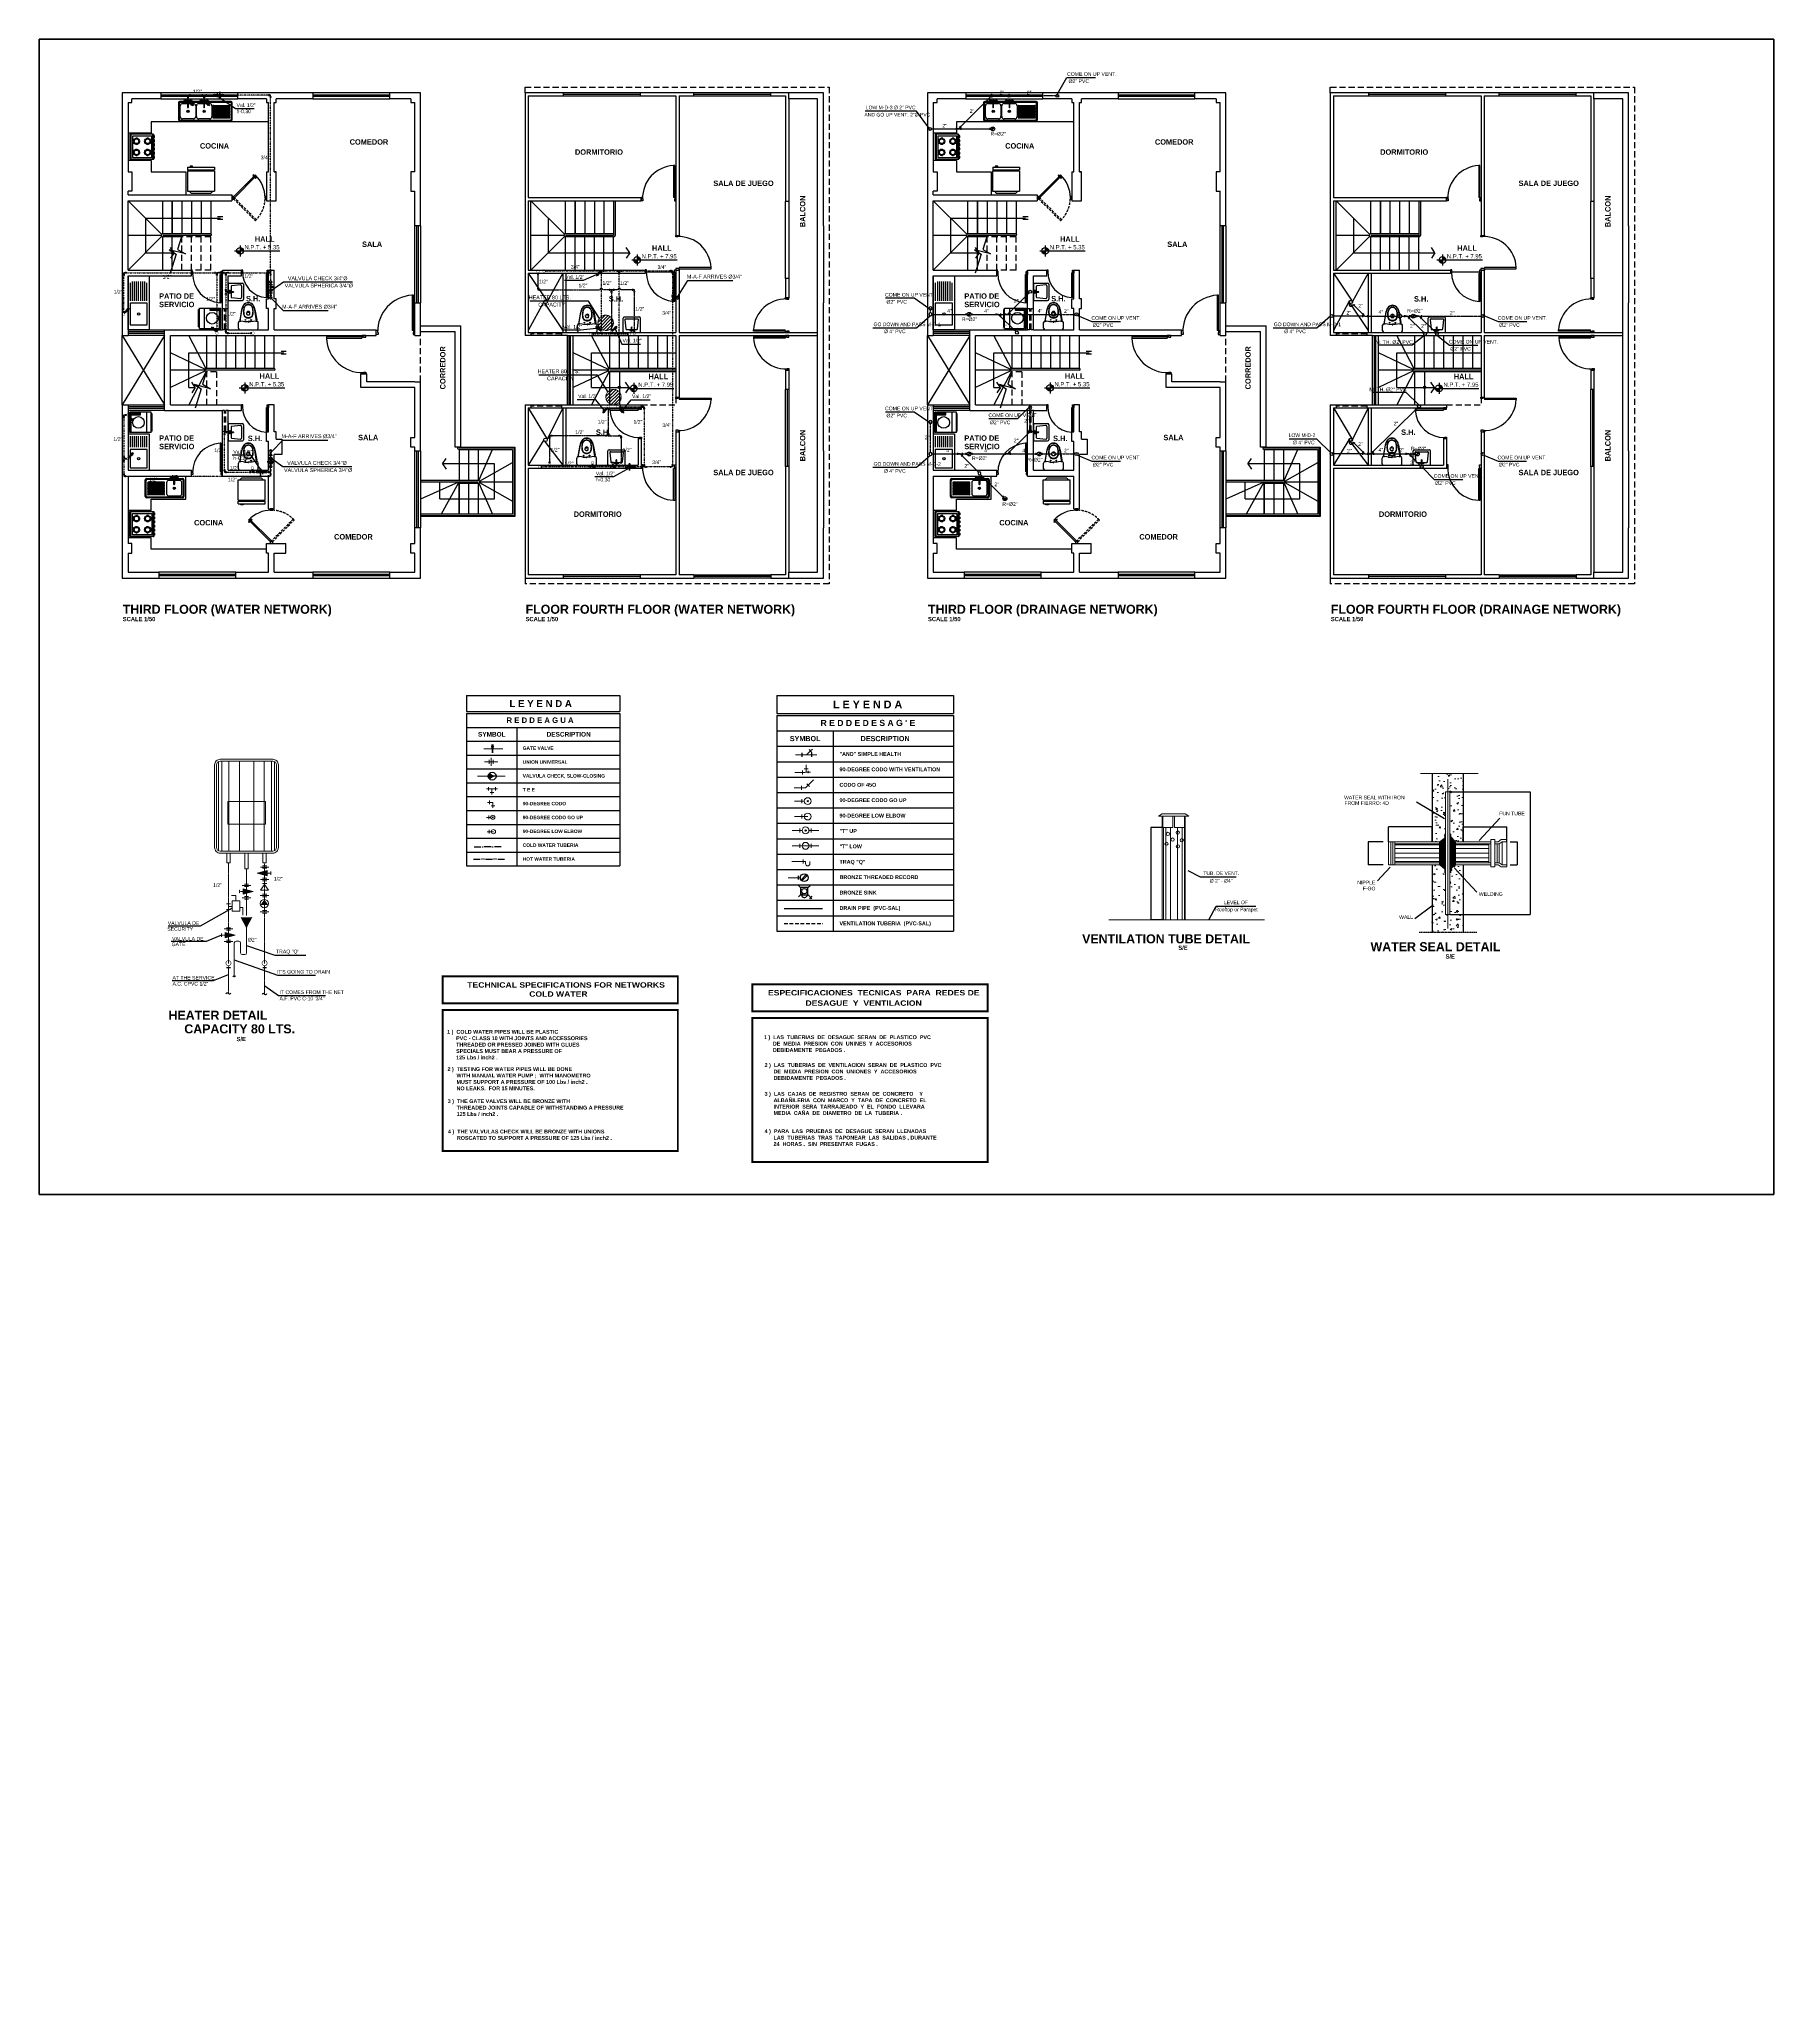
# Model space of a CAD drawing. Header units: millimetres. Extents: x -249630 to 95394, y -188036 to 109963.
# Drawn here: x -249630 to -159501, y -188036 to -85944 of the extents above; entities that cross this region are included whole.
import ezdxf
from ezdxf.enums import TextEntityAlignment as Align

# ---------------------------------------------------------------- set-up
doc = ezdxf.new("R2010")
doc.units = ezdxf.units.MM
doc.header["$PDMODE"] = 2
for name, pattern in [('2PUNTOS-RAYA', [1.3, 1, -0.1, 0, -0.1, 0, -0.1]), ('ACAD_ISO04W100', [30, 24, -3, 0, -3]), ('ACAD_ISO05W100', [34, 24, -3, 0.5, -3, 0.5, -3]), ('ACAD_ISO10W100', [18, 12, -3, 0, -3]), ('ACAD_ISO12W100', [22, 12, -3, 0.5, -3, 0.5, -3]), ('CONTINUA', [0]), ('DASHDOT', [1, 0.5, -0.25, 0, -0.25]), ('DASHED2', [9.525, 6.35, -3.175]), ('HIDDEN', [9.525, 6.35, -3.175]), ('HIDDEN2', [4.7625, 3.175, -1.5875]), ('PUNTO-RAYA', [1.2, 1, -0.1, 0, -0.1])]:
    doc.linetypes.add(name, pattern=pattern)
for name, color, linetype, lineweight in [('0-MOBIL', 3, 'CONTINUA', 9), ('a Redes Desague', 30, 'Continuous', 9), ('Acces.Desag.', 4, 'Continuous', 9), ('Accesorios', 2, 'Continuous', 9), ('AGUA', 3, 'Continuous', 9), ('cota', 1, 'Continuous', 13), ('desague', 6, 'Continuous', 9), ('Fino', 1, 'Continuous', 9), ('Grueso', 6, 'Continuous', 9), ('MUROS', 6, 'Continuous', 60), ('PROYECCION', 126, 'DASHED2', 5), ('RED DE AGUA', 3, 'ACAD_ISO04W100', 9), ('T-Agua', 4, 'PUNTO-RAYA', 9), ('T-Agua Caliente', 4, '2PUNTOS-RAYA', 9), ('TUB3', 4, 'Continuous', 9), ('TUBERIAGUA', 4, 'DASHDOT', 9)]:
    doc.layers.add(name, color=color, linetype=linetype, lineweight=lineweight)
for name, color, linetype in [('0.10 Desagüe', 13, 'Continuous'), ('00-DESAGUE', 6, 'Continuous'), ('01', 1, 'Continuous'), ('a Descr Especifi', 4, 'Continuous'), ('AGUACALIENTE', 4, 'ACAD_ISO05W100'), ('aRAF', 4, 'ACAD_ISO10W100'), ('CASCO', 5, 'Continuous'), ('DESAG', 6, 'Continuous'), ('DESAGUE4', 3, 'Continuous'), ('Layer2', 8, 'Continuous'), ('PISO', 8, 'Continuous'), ('PISOS', 9, 'Continuous'), ('TEXTOS', 11, 'Continuous'), ('TITULOS', 180, 'Continuous')]:
    doc.layers.add(name, color=color, linetype=linetype)
doc.styles.add('COTAS', font='arial.ttf', dxfattribs={"width": 1.1})
doc.styles.add('DESCRIPCION(E)', font='swisscbi.ttf', dxfattribs={"width": 1.1, "oblique": 15, "height": 0.15})
doc.styles.add('Espec y Ley', font='swisseb.ttf')
doc.styles.add('ESPECIFIC TITULOS', font='')
doc.styles.add('LEROY 100', font='arial.ttf', dxfattribs={"height": 0.1})
doc.styles.add('LUNA', font='arial.ttf', dxfattribs={"height": 0.09})
doc.styles.add('Luz', font='arialbd.ttf')
doc.styles.add('NIVEL', font='arial.ttf', dxfattribs={"width": 1.1, "height": 0.15})
doc.styles.add('ROMANS', font='romans')
doc.styles.add('ST2', font='arial.ttf')
doc.styles.add('SUBTITULOS(E)', font='swisscbi.ttf', dxfattribs={"oblique": 15, "height": 0.2})
doc.styles.add('TITULOS(E)', font='swisscbi.ttf', dxfattribs={"oblique": 15, "height": 0.23})
doc.styles.get('ESPECIFIC TITULOS').set_extended_font_data('Arial Black')
doc.dimstyles.new('COTA1-50', dxfattribs={"dimscale": 0.5, "dimtxt": 0.22, "dimasz": 0.12, "dimexe": 0.08, "dimexo": 0.05, "dimgap": 0.076, "dimtad": 2, "dimzin": 4, "dimdsep": 46, "dimtxsty": 'COTAS', "dimblk": 'ARCHTICK', "dimcen": -0.1, "dimclrd": 141, "dimclre": 141, "dimclrt": 11, "dimadec": 0, "dimazin": 0, "dimtfac": 1, "dimtix": 1, "dimtmove": 1, "dimatfit": 3, "dimfxl": 1, "dimtolj": 1, "dimtzin": 0, "dimarcsym": 0})
doc.dimstyles.new('FLECHAS-PARA-INDICAR', dxfattribs={"dimtxt": 0.16, "dimasz": 0.15, "dimexe": 0.18, "dimexo": 0.06, "dimgap": 0.1, "dimtad": 1, "dimtih": 1, "dimtoh": 1, "dimzin": 4, "dimdsep": 46, "dimtxsty": 'ROMANS', "dimcen": 0.08, "dimclrd": 1, "dimclre": 1, "dimclrt": 3, "dimaunit": 1, "dimadec": 0, "dimazin": 0, "dimtfac": 1.125, "dimtdec": 1, "dimtix": 1, "dimtmove": 2, "dimatfit": 3, "dimfxl": 1, "dimtolj": 1, "dimtzin": 4, "dimarcsym": 0})
doc.dimstyles.new('Flechitas', dxfattribs={"dimscale": 0, "dimtxt": 0.1, "dimasz": 0.09, "dimexe": 0.035, "dimexo": 0.02, "dimgap": 0.05, "dimtad": 2, "dimzin": 4, "dimdsep": 46, "dimtxsty": 'LEROY 100', "dimblk": 'ARCHTICK', "dimcen": 0.05, "dimdle": 0.05, "dimclrd": 171, "dimclre": 171, "dimclrt": 7, "dimadec": 0, "dimazin": 0, "dimtfac": 0.466667, "dimtix": 1, "dimtmove": 2, "dimatfit": 3, "dimfxl": 1, "dimtolj": 1, "dimtzin": 1, "dimarcsym": 0})
doc.dimstyles.new('Joel-Dim C', dxfattribs={"dimscale": 0.5, "dimtxt": 0.12, "dimasz": 0.18, "dimexe": 0.18, "dimexo": 0.0625, "dimgap": 0.09, "dimtad": 2, "dimtih": 1, "dimtoh": 1, "dimzin": 4, "dimdsep": 46, "dimtxsty": 'LUNA', "dimblk": 'ARCHTICK', "dimcen": 0.09, "dimclrd": 256, "dimclre": 256, "dimclrt": 2, "dimadec": 0, "dimazin": 0, "dimtfac": 1, "dimtofl": 0, "dimtmove": 0, "dimatfit": 3, "dimldrblk": 'ARCHTICK', "dimfxl": 1, "dimtolj": 1, "dimtzin": 0, "dimarcsym": 0})
pattern_1 = [(45, (-176237.6875, -166746.707), (-4.4194174, 4.4194174), [])]

# ---------------------------------------------------------------- blocks, each defined once
blk = doc.blocks.new('A$C69206FE2')
at = {"color": 3}
blk.add_line((0.125, 0.017), (0.075, 0.017), dxfattribs=at)
at = {"color": 1, "const_width": 0.00759}
for points in [[(0.1, -0.076, -0.99906), (0.1, -0.01, -0.414214)], [(0.1, -0.076, 0.99906), (0.1, -0.01, 0.414214)]]:
    blk.add_lwpolyline(points, format="xyb", dxfattribs=at)
blk = doc.blocks.new('A$C5D300497')
at = {"layer": 'CASCO'}
h = blk.add_hatch(color=256, dxfattribs=at)
h.paths.add_polyline_path([(3.06, 8.735), (3.06, 8.649), (3.146, 8.649, 0.414214)])
h.paths.add_polyline_path([(3.06, 8.649), (2.973, 8.649, 0.414213), (3.06, 8.562)])
h = blk.add_hatch(color=256, dxfattribs=at)
h.paths.add_polyline_path([(13.38, 8.499), (13.38, 8.413), (13.467, 8.413, 0.414214)])
h.paths.add_polyline_path([(13.38, 8.413), (13.294, 8.413, 0.414213), (13.38, 8.326)])
h = blk.add_hatch(color=256, dxfattribs=at)
h.paths.add_polyline_path([(3.184, 5.177), (3.184, 5.09), (3.27, 5.09, 0.414214)])
h.paths.add_polyline_path([(3.184, 5.09), (3.097, 5.09, 0.414213), (3.184, 5.004)])
h = blk.add_hatch(color=256, dxfattribs=at)
h.paths.add_polyline_path([(13.29, 5.165), (13.29, 5.079), (13.377, 5.079, 0.414214)])
h.paths.add_polyline_path([(13.29, 5.079), (13.204, 5.079, 0.414213), (13.29, 4.992)])
at = {"layer": 'CASCO', "linetype": 'DASHED2', "ltscale": 0.025}
for p, q in [((10.466, 12.902), (18.366, 12.902)), ((10.466, 12.752), (10.466, 12.902)), ((18.366, 12.902), (18.366, 0.002)), ((2.3, 9.012), (1.538, 9.012)), ((1.55, 8.152), (1.55, 9.012)), ((1.8, 8.152), (1.8, 9.012)), ((2.05, 8.152), (2.05, 9.012)), ((2.3, 8.152), (2.3, 9.012)), ((2.3, 8.152), (1.8, 8.152)), ((2.6, 7.152), (2.655, 7.152)), ((2.655, 6.602), (2.655, 7.152)), ((2.695, 6.602), (2.695, 7.152)), ((2.695, 7.152), (2.75, 7.152)), ((2.655, 6.602), (2.6, 6.602)), ((2.75, 6.602), (2.695, 6.602)), ((7.75, 5.252), (7.75, 6.452)), ((10.616, 6.532), (10.616, 6.452)), ((11.416, 6.492), (10.616, 6.492)), ((11.416, 6.532), (11.416, 6.452)), ((2.2, 4.652), (2.2, 5.512)), ((2.45, 5.512), (2.2, 5.512)), ((2.45, 5.512), (2.45, 4.652)), ((10.616, 4.652), (10.616, 4.572)), ((11.416, 4.612), (10.616, 4.612)), ((11.416, 4.652), (11.416, 4.572)), ((2.655, 3.952), (2.655, 4.502)), ((2.695, 3.952), (2.695, 4.502)), ((2.655, 3.952), (2.6, 3.952)), ((2.75, 3.952), (2.695, 3.952)), ((10.466, 0.152), (10.466, 0)), ((18.366, 0.002), (10.466, 0))]:
    blk.add_line(p, q, dxfattribs=at)
at = {"layer": 'CASCO'}
for p, q in [((0, 12.752), (0, 6.452)), ((1, 12.752), (0, 12.752)), ((0.15, 12.502), (0.15, 10.702)), ((0.15, 12.502), (0.25, 12.502)), ((0.25, 12.502), (0.25, 12.602)), ((1, 12.602), (0.25, 12.602)), ((1, 12.752), (1, 12.602)), ((1.457, 12.496), (1.457, 12.056)), ((1.477, 12.476), (1.477, 12.076)), ((1.697, 12.526), (1.487, 12.526)), ((1.697, 12.506), (1.507, 12.506)), ((1.507, 12.136), (1.507, 12.416)), ((1.567, 12.476), (1.697, 12.476)), ((1.697, 12.528), (1.697, 12.376)), ((1.697, 12.406), (1.717, 12.406)), ((1.697, 12.391), (1.717, 12.391)), ((1.717, 12.376), (1.717, 12.528)), ((2.826, 12.526), (1.717, 12.526)), ((2.806, 12.506), (1.717, 12.506)), ((1.717, 12.476), (1.847, 12.476)), ((1.907, 12.416), (1.907, 12.136)), ((1.928, 12.136), (1.928, 12.416)), ((1.988, 12.476), (2.118, 12.476)), ((2.118, 12.528), (2.118, 12.376)), ((2.118, 12.406), (2.138, 12.406)), ((2.118, 12.391), (2.138, 12.391)), ((2.138, 12.376), (2.138, 12.528)), ((2.138, 12.476), (2.268, 12.476)), ((2.328, 12.416), (2.328, 12.136)), ((2.366, 12.428), (2.786, 12.428)), ((2.366, 12.408), (2.786, 12.408)), ((2.366, 12.39), (2.786, 12.39)), ((2.366, 12.37), (2.786, 12.37)), ((2.366, 12.352), (2.786, 12.352)), ((2.366, 12.332), (2.786, 12.332)), ((2.366, 12.314), (2.786, 12.314)), ((2.366, 12.294), (2.786, 12.294)), ((2.366, 12.276), (2.786, 12.276)), ((2.366, 12.256), (2.786, 12.256)), ((2.836, 12.076), (2.836, 12.476)), ((2.856, 12.056), (2.856, 12.496)), ((3, 12.602), (3, 12.752)), ((4.95, 12.752), (3, 12.752)), ((3.75, 12.602), (3, 12.602)), ((3.75, 12.602), (3.75, 12.502)), ((3.75, 12.502), (3.8, 12.502)), ((3.8, 10.702), (3.8, 12.502)), ((3.95, 10.702), (3.95, 12.502)), ((3.95, 12.502), (4, 12.502)), ((4, 12.502), (4, 12.602)), ((4.95, 12.602), (4, 12.602)), ((4.95, 12.752), (4.95, 12.602)), ((7.75, 12.752), (6.95, 12.752)), ((6.95, 12.602), (6.95, 12.752)), ((7.5, 12.602), (6.95, 12.602)), ((7.5, 12.602), (7.5, 12.502)), ((7.5, 12.502), (7.6, 12.502)), ((7.6, 10.702), (7.6, 12.502)), ((7.6, 10.702), (7.6, 12.502)), ((7.75, 9.302), (7.75, 12.752)), ((10.466, 12.752), (10.466, 6.452)), ((11.466, 12.752), (10.466, 12.752)), ((10.546, 12.672), (10.546, 10.032)), ((10.546, 12.672), (11.466, 12.672)), ((13.466, 12.752), (11.466, 12.752)), ((11.466, 12.672), (11.466, 12.752)), ((13.466, 12.712), (11.466, 12.712)), ((11.466, 12.672), (13.466, 12.672)), ((14.851, 12.752), (13.466, 12.752)), ((13.466, 12.672), (13.466, 12.752)), ((13.466, 12.672), (14.386, 12.672)), ((14.386, 12.672), (14.386, 9.052)), ((14.466, 12.672), (14.851, 12.672)), ((14.466, 12.672), (14.466, 9.052)), ((16.851, 12.752), (14.851, 12.752)), ((14.851, 12.672), (14.851, 12.752)), ((16.851, 12.712), (14.851, 12.712)), ((14.851, 12.672), (16.851, 12.672)), ((17.316, 12.752), (16.851, 12.752)), ((16.851, 12.672), (16.851, 12.752)), ((16.851, 12.672), (17.236, 12.672)), ((17.236, 12.672), (17.236, 9.932)), ((18.216, 12.752), (17.316, 12.752)), ((17.316, 12.602), (17.316, 12.752)), ((18.066, 12.602), (17.316, 12.602)), ((17.316, 12.602), (17.316, 9.932)), ((18.066, 0.302), (18.066, 12.602)), ((18.216, 9.302), (18.216, 12.752)), ((3.8, 12.002), (0.75, 12.002)), ((0.75, 12.002), (0.75, 11.706)), ((1.487, 12.026), (2.826, 12.026)), ((1.507, 12.046), (2.806, 12.046)), ((1.847, 12.076), (1.567, 12.076)), ((2.268, 12.076), (1.988, 12.076)), ((2.366, 12.238), (2.786, 12.238)), ((2.366, 12.218), (2.786, 12.218)), ((2.366, 12.2), (2.786, 12.2)), ((2.366, 12.18), (2.786, 12.18)), ((2.366, 12.162), (2.786, 12.162)), ((2.366, 12.142), (2.786, 12.142)), ((2.366, 12.124), (2.786, 12.124)), ((2.366, 12.104), (2.786, 12.104)), ((0.75, 11.706), (0.15, 11.706)), ((0.197, 11.677), (0.197, 11.027)), ((0.197, 11.677), (0.218, 11.677)), ((0.218, 11.677), (0.218, 11.027)), ((0.226, 11.677), (0.226, 11.027)), ((0.795, 11.677), (0.226, 11.677)), ((0.766, 11.627), (0.265, 11.627)), ((0.265, 11.627), (0.265, 11.077)), ((0.275, 11.508), (0.31, 11.508)), ((0.275, 11.488), (0.309, 11.488)), ((0.358, 11.591), (0.358, 11.556)), ((0.358, 11.438), (0.358, 11.404)), ((0.358, 11.266), (0.358, 11.301)), ((0.378, 11.591), (0.378, 11.556)), ((0.378, 11.438), (0.378, 11.403)), ((0.378, 11.266), (0.378, 11.301)), ((0.427, 11.508), (0.462, 11.508)), ((0.428, 11.488), (0.462, 11.488)), ((0.565, 11.508), (0.6, 11.508)), ((0.565, 11.488), (0.599, 11.488)), ((0.648, 11.591), (0.648, 11.556)), ((0.648, 11.438), (0.648, 11.404)), ((0.648, 11.266), (0.648, 11.301)), ((0.668, 11.591), (0.668, 11.556)), ((0.668, 11.438), (0.668, 11.403)), ((0.668, 11.266), (0.668, 11.301)), ((0.717, 11.508), (0.752, 11.508)), ((0.718, 11.488), (0.752, 11.488)), ((0.766, 11.077), (0.766, 11.627)), ((0.795, 11.027), (0.795, 11.677)), ((0.805, 11.027), (0.805, 11.677)), ((0.805, 11.677), (0.818, 11.677)), ((0.818, 11.027), (0.818, 11.677)), ((0.837, 11.641), (0.823, 11.641)), ((0.823, 11.641), (0.823, 11.59)), ((0.823, 11.59), (0.837, 11.59)), ((0.837, 11.535), (0.823, 11.535)), ((0.823, 11.535), (0.823, 11.484)), ((0.823, 11.484), (0.837, 11.484)), ((0.837, 11.428), (0.823, 11.428)), ((0.823, 11.428), (0.823, 11.376)), ((0.823, 11.376), (0.837, 11.376)), ((0.837, 11.322), (0.823, 11.322)), ((0.823, 11.322), (0.823, 11.27)), ((0.823, 11.27), (0.837, 11.27)), ((0.837, 11.59), (0.837, 11.641)), ((0.837, 11.484), (0.837, 11.535)), ((0.837, 11.376), (0.837, 11.428)), ((0.837, 11.27), (0.837, 11.322)), ((0.75, 10.999), (0.15, 10.999)), ((0.197, 11.027), (0.218, 11.027)), ((0.226, 11.027), (0.795, 11.027)), ((0.265, 11.077), (0.766, 11.077)), ((0.275, 11.216), (0.309, 11.216)), ((0.275, 11.196), (0.31, 11.196)), ((0.358, 11.114), (0.358, 11.148)), ((0.378, 11.113), (0.378, 11.148)), ((0.427, 11.196), (0.462, 11.196)), ((0.428, 11.216), (0.462, 11.216)), ((0.565, 11.216), (0.599, 11.216)), ((0.565, 11.196), (0.6, 11.196)), ((0.648, 11.114), (0.648, 11.148)), ((0.668, 11.113), (0.668, 11.148)), ((0.717, 11.196), (0.752, 11.196)), ((0.718, 11.216), (0.752, 11.216)), ((0.75, 10.999), (0.75, 10.702)), ((0.805, 11.027), (0.818, 11.027)), ((0.837, 11.214), (0.823, 11.214)), ((0.823, 11.214), (0.823, 11.163)), ((0.823, 11.163), (0.837, 11.163)), ((0.837, 11.108), (0.823, 11.108)), ((0.823, 11.108), (0.823, 11.057)), ((0.823, 11.057), (0.837, 11.057)), ((0.837, 11.163), (0.837, 11.214)), ((0.837, 11.057), (0.837, 11.108)), ((1.692, 10.726), (2.392, 10.726)), ((1.692, 10.726), (1.692, 10.201)), ((1.693, 10.826), (2.393, 10.826)), ((1.693, 10.826), (1.693, 10.751)), ((1.693, 10.751), (2.393, 10.751)), ((1.713, 10.726), (1.713, 10.751)), ((1.713, 10.739), (2.373, 10.739)), ((1.761, 10.853), (1.761, 10.834)), ((1.825, 10.853), (1.761, 10.853)), ((1.761, 10.834), (1.825, 10.834)), ((1.825, 10.834), (1.825, 10.853)), ((2.373, 10.726), (2.373, 10.751)), ((2.392, 10.726), (2.392, 10.201)), ((2.393, 10.826), (2.393, 10.751)), ((14.355, 10.865), (14.323, 10.865)), ((14.323, 10.865), (14.323, 10.038)), ((14.355, 10.038), (14.355, 10.865)), ((0.15, 10.702), (0.25, 10.702)), ((0.25, 10.702), (0.25, 10.202)), ((0.75, 10.702), (1.65, 10.702)), ((1.65, 10.702), (1.65, 10.102)), ((2.89, 10.053), (3.456, 10.619)), ((3.48, 10.595), (2.914, 10.029)), ((3.414, 10.625), (3.393, 10.603)), ((3.408, 10.593), (3.393, 10.603)), ((3.412, 10.596), (3.408, 10.593)), ((3.412, 10.596), (3.421, 10.606)), ((3.412, 10.577), (3.44, 10.605)), ((3.414, 10.594), (3.412, 10.596)), ((3.414, 10.594), (3.412, 10.593)), ((3.415, 10.591), (3.412, 10.593)), ((3.412, 10.577), (3.415, 10.587)), ((3.413, 10.576), (3.412, 10.577)), ((3.415, 10.591), (3.413, 10.589)), ((3.415, 10.587), (3.413, 10.589)), ((3.424, 10.609), (3.414, 10.625)), ((3.414, 10.594), (3.423, 10.603)), ((3.415, 10.591), (3.427, 10.603)), ((3.415, 10.587), (3.43, 10.602)), ((3.421, 10.606), (3.424, 10.609)), ((3.423, 10.603), (3.421, 10.606)), ((3.423, 10.603), (3.424, 10.605)), ((3.427, 10.603), (3.424, 10.605)), ((3.427, 10.603), (3.428, 10.604)), ((3.43, 10.602), (3.428, 10.604)), ((3.44, 10.605), (3.43, 10.602)), ((3.437, 10.552), (3.438, 10.551)), ((3.438, 10.551), (3.466, 10.579)), ((3.438, 10.551), (3.448, 10.554)), ((3.441, 10.604), (3.44, 10.605)), ((3.448, 10.554), (3.463, 10.569)), ((3.448, 10.554), (3.45, 10.552)), ((3.452, 10.554), (3.45, 10.552)), ((3.451, 10.566), (3.451, 10.566)), ((3.451, 10.566), (3.451, 10.566)), ((3.452, 10.554), (3.464, 10.566)), ((3.452, 10.554), (3.454, 10.551)), ((3.455, 10.553), (3.454, 10.551)), ((3.457, 10.551), (3.454, 10.547)), ((3.454, 10.547), (3.464, 10.532)), ((3.455, 10.553), (3.464, 10.562)), ((3.455, 10.553), (3.457, 10.551)), ((3.48, 10.595), (3.456, 10.619)), ((3.457, 10.551), (3.467, 10.56)), ((3.466, 10.579), (3.463, 10.569)), ((3.463, 10.569), (3.465, 10.567)), ((3.464, 10.566), (3.465, 10.567)), ((3.464, 10.566), (3.466, 10.563)), ((3.464, 10.562), (3.466, 10.563)), ((3.464, 10.562), (3.467, 10.56)), ((3.486, 10.553), (3.464, 10.532)), ((3.465, 10.58), (3.466, 10.579)), ((3.467, 10.56), (3.47, 10.563)), ((3.47, 10.563), (3.486, 10.553)), ((3.75, 10.702), (3.75, 9.952)), ((3.75, 10.702), (3.8, 10.702)), ((4, 10.702), (3.95, 10.702)), ((3.95, 10.702), (4, 10.702)), ((4, 9.952), (4, 10.702)), ((7.6, 10.702), (7.5, 10.702)), ((7.5, 10.702), (7.5, 10.202)), ((0.15, 10.102), (0.15, 10.202)), ((0.25, 10.202), (0.15, 10.202)), ((0.15, 10.102), (2.85, 10.102)), ((0.15, 9.952), (2.85, 9.952)), ((0.15, 8.152), (0.15, 9.952)), ((1.022, 9.081), (0.15, 9.952)), ((1.05, 9.092), (1.05, 9.952)), ((1.05, 9.092), (1.05, 9.952)), ((1.3, 9.952), (1.3, 9.092)), ((1.3, 9.092), (1.3, 9.952)), ((1.55, 9.952), (1.55, 9.092)), ((1.692, 10.201), (2.392, 10.201)), ((1.739, 10.201), (1.788, 10.151)), ((1.788, 10.151), (2.297, 10.151)), ((1.8, 9.952), (1.8, 9.092)), ((2.05, 9.952), (2.05, 9.092)), ((2.346, 10.201), (2.297, 10.151)), ((2.3, 9.952), (2.3, 9.092)), ((2.85, 10.102), (2.85, 9.952)), ((2.888, 10.061), (2.85, 10.061)), ((2.85, 10.061), (2.85, 10.061)), ((2.85, 10.061), (2.85, 10.061)), ((2.85, 10.061), (2.85, 9.994)), ((2.85, 9.994), (2.888, 9.994)), ((2.888, 9.994), (2.888, 10.061)), ((2.914, 10.029), (2.89, 10.053)), ((3.75, 10.061), (3.712, 10.061)), ((3.712, 10.061), (3.712, 10.061)), ((3.712, 10.061), (3.712, 10.061)), ((3.712, 10.061), (3.712, 9.994)), ((3.712, 9.994), (3.75, 9.994)), ((3.75, 9.994), (3.75, 10.061)), ((3.75, 9.952), (4, 9.952)), ((7.5, 10.202), (7.6, 10.202)), ((7.6, 9.302), (7.6, 10.202)), ((10.546, 10.032), (13.486, 10.032)), ((10.546, 9.952), (13.486, 9.952)), ((10.546, 9.952), (10.546, 8.152)), ((10.616, 8.152), (10.616, 9.952)), ((11.488, 9.081), (10.616, 9.952)), ((11.516, 9.092), (11.516, 9.952)), ((11.516, 9.092), (11.516, 9.952)), ((11.766, 9.952), (11.766, 9.092)), ((11.766, 9.092), (11.766, 9.952)), ((12.016, 9.952), (12.016, 9.092)), ((12.266, 9.952), (12.266, 9.092)), ((12.516, 9.952), (12.516, 9.092)), ((12.766, 9.952), (12.766, 9.052)), ((12.806, 9.952), (12.806, 9.052)), ((13.486, 9.947), (13.486, 10.038)), ((13.518, 10.038), (13.486, 10.038)), ((13.486, 10.032), (13.486, 9.952)), ((13.527, 9.947), (13.486, 9.947)), ((13.518, 10.038), (13.518, 9.997)), ((13.527, 9.997), (13.518, 9.997)), ((13.527, 9.997), (13.527, 9.947)), ((14.355, 10.038), (14.323, 10.038)), ((14.345, 9.997), (14.345, 9.947)), ((14.345, 9.997), (14.355, 9.997)), ((14.345, 9.947), (14.386, 9.947)), ((14.355, 10.038), (14.355, 9.997)), ((14.355, 10.038), (14.386, 10.038)), ((14.386, 9.947), (14.386, 10.038)), ((17.236, 7.932), (17.236, 9.932)), ((17.316, 9.932), (17.236, 9.932)), ((17.316, 9.924), (17.316, 7.932)), ((0.6, 9.502), (0.6, 8.602)), ((0.6, 9.502), (2.548, 9.502)), ((2.612, 9.536), (2.476, 9.536)), ((2.612, 9.468), (2.476, 9.468)), ((7.75, 9.302), (7.6, 9.302)), ((7.75, 9.302), (7.6, 9.302)), ((7.6, 7.302), (7.6, 9.302)), ((7.655, 7.302), (7.655, 9.302)), ((7.695, 7.302), (7.695, 9.302)), ((7.75, 9.302), (7.75, 7.302)), ((11.066, 9.502), (11.066, 8.602)), ((18.216, 9.302), (18.216, 7.302)), ((1.01, 9.052), (0.15, 9.052)), ((1.022, 9.024), (0.15, 8.152)), ((2.3, 9.092), (1.05, 9.092)), ((2.3, 9.052), (1.05, 9.052)), ((1.05, 8.152), (1.05, 9.012)), ((1.538, 9.012), (1.05, 9.012)), ((1.344, 8.602), (1.251, 8.741)), ((1.3, 8.152), (1.3, 9.012)), ((1.538, 9.012), (1.437, 8.685)), ((1.437, 8.685), (1.64, 8.57)), ((2.3, 9.052), (1.55, 9.052)), ((3.06, 8.793), (3.06, 8.504)), ((11.476, 9.052), (10.616, 9.052)), ((11.488, 9.024), (10.616, 8.152)), ((12.766, 9.092), (11.516, 9.092)), ((12.016, 9.052), (11.516, 9.052)), ((11.516, 8.152), (11.516, 9.012)), ((12.766, 9.012), (11.516, 9.012)), ((11.766, 8.152), (11.766, 9.012)), ((12.766, 9.052), (12.016, 9.052)), ((12.016, 8.152), (12.016, 9.012)), ((12.266, 8.152), (12.266, 9.012)), ((12.516, 8.152), (12.516, 9.012)), ((12.766, 8.152), (12.766, 9.012)), ((13.186, 8.602), (13.094, 8.741)), ((14.381, 9.052), (14.472, 9.052)), ((14.381, 9.011), (14.381, 9.052)), ((14.431, 9.011), (14.381, 9.011)), ((14.386, 9.052), (14.466, 9.052)), ((14.431, 9.011), (14.431, 9.02)), ((14.472, 9.02), (14.431, 9.02)), ((14.472, 9.02), (14.472, 9.052)), ((0.6, 8.602), (1.344, 8.602)), ((1.64, 8.57), (1.219, 8.677)), ((1.219, 8.677), (1.397, 8.563)), ((1.397, 8.563), (1.241, 8.068)), ((1.344, 8.602), (1.251, 8.464)), ((2.916, 8.649), (4.097, 8.649)), ((11.066, 8.602), (13.186, 8.602)), ((13.186, 8.602), (13.094, 8.464)), ((13.236, 8.413), (14.418, 8.413)), ((13.38, 8.557), (13.38, 8.269)), ((14.431, 8.193), (14.381, 8.193)), ((14.381, 8.193), (14.381, 8.152)), ((14.431, 8.193), (14.431, 8.184)), ((14.472, 8.184), (14.431, 8.184)), ((14.472, 8.184), (14.472, 8.216)), ((15.299, 8.216), (14.472, 8.216)), ((14.472, 8.184), (14.472, 8.152)), ((14.472, 8.184), (15.299, 8.184)), ((15.299, 8.184), (15.299, 8.216)), ((0.15, 8.152), (1.8, 8.152)), ((0.15, 8.002), (1.8, 8.002)), ((0.15, 8.002), (0.15, 6.452)), ((1.8, 8.002), (1.8, 8.152)), ((1.8, 8.118), (1.8, 8.037)), ((1.836, 8.118), (1.8, 8.118)), ((1.828, 8.037), (1.8, 8.037)), ((1.836, 8.073), (1.828, 8.073)), ((1.828, 8.037), (1.828, 8.073)), ((1.836, 8.073), (1.836, 8.118)), ((2.572, 8.037), (2.543, 8.037)), ((2.543, 7.302), (2.543, 8.037)), ((2.564, 8.073), (2.564, 8.118)), ((2.564, 8.118), (2.6, 8.118)), ((2.564, 8.073), (2.572, 8.073)), ((2.572, 8.037), (2.572, 8.073)), ((2.572, 8.037), (2.6, 8.037)), ((2.572, 8.037), (2.572, 7.302)), ((2.6, 8.152), (3.1, 8.152)), ((2.6, 8.118), (2.6, 8.037)), ((2.75, 8.002), (3.1, 8.002)), ((2.75, 7.799), (2.75, 7.379)), ((2.765, 7.814), (3.12, 7.814)), ((2.825, 7.725), (2.825, 7.596)), ((3.072, 7.766), (2.838, 7.74)), ((3.1, 8.002), (3.1, 8.152)), ((3.1, 8.152), (3.1, 8.082)), ((3.132, 8.152), (3.1, 8.152)), ((3.125, 8.082), (3.1, 8.082)), ((3.1, 7.741), (3.1, 7.436)), ((3.132, 8.113), (3.125, 8.113)), ((3.125, 8.082), (3.125, 8.113)), ((3.132, 8.113), (3.132, 8.152)), ((3.15, 7.784), (3.15, 7.394)), ((3.775, 8.082), (3.751, 8.082)), ((3.751, 7.438), (3.751, 8.082)), ((3.768, 8.113), (3.768, 8.152)), ((3.768, 8.152), (3.8, 8.152)), ((3.768, 8.113), (3.775, 8.113)), ((3.775, 8.082), (3.775, 8.113)), ((3.775, 8.082), (3.8, 8.082)), ((3.775, 8.082), (3.775, 7.438)), ((3.8, 7.402), (3.8, 8.152)), ((3.8, 8.152), (3.95, 8.152)), ((3.8, 8.152), (3.8, 8.082)), ((3.95, 7.402), (3.95, 8.152)), ((10.546, 8.152), (13.586, 8.152)), ((10.546, 8.072), (13.586, 8.072)), ((10.546, 8.072), (10.546, 6.532)), ((10.546, 8.072), (11.02, 7.366)), ((11.446, 8.072), (11.041, 7.334)), ((11.446, 8.072), (11.446, 6.532)), ((11.526, 8.072), (11.526, 6.532)), ((13.586, 8.153), (13.586, 8.072)), ((13.623, 8.153), (13.586, 8.153)), ((13.586, 8.152), (13.586, 8.072)), ((13.615, 8.072), (13.586, 8.072)), ((13.623, 8.108), (13.615, 8.108)), ((13.615, 8.072), (13.615, 8.108)), ((13.623, 8.108), (13.623, 8.153)), ((13.623, 8.108), (14.35, 8.108)), ((14.358, 8.072), (14.33, 8.072)), ((14.33, 7.337), (14.33, 8.072)), ((14.35, 8.108), (14.35, 8.153)), ((14.35, 8.153), (14.386, 8.153)), ((14.35, 8.108), (14.358, 8.108)), ((14.358, 8.072), (14.358, 8.108)), ((14.358, 8.072), (14.386, 8.072)), ((14.358, 8.072), (14.358, 7.337)), ((14.381, 8.152), (14.472, 8.152)), ((14.386, 8.153), (14.386, 8.072)), ((14.386, 8.152), (14.466, 8.152)), ((14.386, 8.152), (14.386, 6.532)), ((14.466, 8.152), (14.466, 6.532)), ((17.236, 7.932), (17.236, 7.432)), ((17.316, 7.932), (17.236, 7.932)), ((17.316, 7.932), (17.316, 7.432)), ((2.003, 7.165), (2.523, 7.165)), ((2.003, 6.636), (2.003, 7.165)), ((2.129, 7.165), (2.129, 6.636)), ((2.282, 7.152), (2.507, 7.152)), ((2.282, 7.102), (2.282, 7.152)), ((2.507, 7.152), (2.507, 7.102)), ((2.523, 6.636), (2.523, 7.165)), ((2.539, 7.165), (2.563, 7.165)), ((2.539, 6.636), (2.539, 7.165)), ((2.572, 7.302), (2.543, 7.302)), ((2.563, 6.636), (2.563, 7.165)), ((2.765, 7.364), (3.12, 7.364)), ((2.794, 7.604), (2.779, 7.589)), ((2.779, 7.596), (2.786, 7.596)), ((2.779, 7.589), (2.809, 7.589)), ((2.779, 7.589), (2.794, 7.574)), ((2.779, 7.581), (2.786, 7.581)), ((2.809, 7.589), (2.794, 7.604)), ((2.794, 7.604), (2.794, 7.574)), ((2.794, 7.574), (2.809, 7.589)), ((2.801, 7.596), (2.886, 7.596)), ((2.801, 7.581), (2.886, 7.581)), ((2.825, 7.581), (2.825, 7.452)), ((2.838, 7.437), (3.072, 7.412)), ((2.894, 7.589), (2.886, 7.596)), ((2.894, 7.589), (2.886, 7.581)), ((3.75, 7.152), (3.75, 7.402)), ((3.75, 7.402), (3.8, 7.402)), ((3.8, 7.152), (3.75, 7.152)), ((3.775, 7.438), (3.751, 7.438)), ((3.8, 6.602), (3.8, 7.152)), ((4, 7.402), (3.95, 7.402)), ((3.95, 7.152), (4, 7.152)), ((3.95, 6.602), (3.95, 7.152)), ((4, 7.152), (4, 7.402)), ((7.565, 7.497), (7.529, 7.497)), ((7.529, 7.497), (7.529, 6.578)), ((7.565, 6.578), (7.565, 7.497)), ((7.6, 6.452), (7.6, 7.302)), ((7.6, 7.302), (7.75, 7.302)), ((7.6, 7.302), (7.75, 7.302)), ((7.75, 6.452), (7.75, 7.302)), ((10.951, 7.323), (10.546, 6.582)), ((10.973, 7.288), (11.446, 6.582)), ((14.358, 7.337), (14.33, 7.337)), ((17.316, 7.432), (17.225, 7.432)), ((17.225, 7.4), (17.225, 7.432)), ((17.225, 7.4), (17.266, 7.4)), ((17.236, 7.432), (17.316, 7.432)), ((17.266, 7.391), (17.266, 7.4)), ((17.266, 7.391), (17.316, 7.391)), ((17.316, 7.391), (17.316, 7.432)), ((18.216, 5.252), (18.216, 7.302)), ((1.983, 7.125), (2.003, 7.125)), ((1.983, 6.676), (1.983, 7.125)), ((1.983, 6.676), (2.003, 6.676)), ((2.507, 7.102), (2.282, 7.102)), ((2.523, 7.125), (2.539, 7.125)), ((2.523, 6.676), (2.539, 6.676)), ((7.75, 6.702), (8.8, 6.702)), ((8.8, 3.552), (8.8, 6.702)), ((13.011, 6.547), (13.011, 6.902)), ((13.041, 6.932), (13.431, 6.932)), ((13.059, 6.855), (13.084, 6.621)), ((13.083, 6.882), (13.388, 6.882)), ((13.236, 6.676), (13.228, 6.669)), ((13.228, 6.584), (13.228, 6.669)), ((13.236, 6.676), (13.243, 6.669)), ((13.243, 6.584), (13.243, 6.669)), ((13.387, 6.621), (13.413, 6.855)), ((13.461, 6.547), (13.461, 6.902)), ((1.1, 6.452), (0, 4.652)), ((0, 6.452), (1.1, 4.652)), ((0, 5.652), (0, 6.452)), ((1.1, 4.502), (1.1, 6.602)), ((1.25, 4.652), (1.25, 6.452)), ((1.25, 6.452), (6.6, 6.452)), ((2.181, 5.588), (1.725, 6.452)), ((2.003, 6.636), (2.523, 6.636)), ((2.2, 5.592), (2.2, 6.452)), ((2.45, 5.592), (2.45, 6.452)), ((2.539, 6.636), (2.563, 6.636)), ((2.7, 5.592), (2.7, 6.452)), ((2.75, 6.602), (3.8, 6.602)), ((2.95, 5.592), (2.95, 6.452)), ((3.2, 5.592), (3.2, 6.452)), ((3.45, 5.592), (3.45, 6.452)), ((3.7, 5.592), (3.7, 6.452)), ((3.95, 6.602), (6.6, 6.602)), ((3.95, 5.592), (3.95, 6.452)), ((5.305, 6.417), (5.305, 6.382)), ((6.224, 6.417), (5.305, 6.417)), ((5.305, 6.382), (6.224, 6.382)), ((6.326, 6.452), (6.224, 6.452)), ((6.224, 6.417), (6.224, 6.452)), ((6.224, 6.417), (6.224, 6.382)), ((6.224, 6.417), (6.27, 6.417)), ((6.27, 6.407), (6.27, 6.417)), ((6.27, 6.407), (6.326, 6.407)), ((6.326, 6.407), (6.326, 6.452)), ((6.6, 6.452), (6.6, 6.602)), ((6.6, 6.477), (6.6, 6.578)), ((6.635, 6.578), (6.6, 6.578)), ((6.645, 6.477), (6.6, 6.477)), ((6.635, 6.578), (6.635, 6.532)), ((6.645, 6.532), (6.635, 6.532)), ((6.645, 6.532), (6.645, 6.477)), ((7.565, 6.578), (7.529, 6.578)), ((7.555, 6.532), (7.555, 6.477)), ((7.555, 6.532), (7.565, 6.532)), ((7.555, 6.477), (7.6, 6.477)), ((7.565, 6.578), (7.565, 6.532)), ((7.565, 6.578), (7.6, 6.578)), ((7.6, 6.477), (7.6, 6.578)), ((7.6, 6.452), (7.75, 6.452)), ((7.75, 6.552), (8.65, 6.552)), ((8.65, 3.552), (8.65, 6.552)), ((8.8, 3.552), (8.8, 6.602)), ((11.566, 6.452), (10.466, 6.452)), ((10.546, 6.532), (14.386, 6.532)), ((11.566, 4.652), (11.566, 6.452)), ((11.566, 6.452), (14.386, 6.452)), ((11.606, 6.452), (11.606, 4.652)), ((11.646, 4.652), (11.646, 6.452)), ((11.716, 4.652), (11.716, 6.452)), ((12.648, 5.588), (12.191, 6.452)), ((12.666, 5.592), (12.666, 6.452)), ((12.916, 5.592), (12.916, 6.452)), ((13.026, 6.532), (13.446, 6.532)), ((13.099, 6.607), (13.228, 6.607)), ((13.166, 5.592), (13.166, 6.452)), ((13.236, 6.591), (13.221, 6.576)), ((13.221, 6.576), (13.236, 6.561)), ((13.221, 6.576), (13.251, 6.576)), ((13.228, 6.561), (13.228, 6.569)), ((13.236, 6.561), (13.236, 6.591)), ((13.251, 6.576), (13.236, 6.591)), ((13.236, 6.561), (13.251, 6.576)), ((13.243, 6.607), (13.372, 6.607)), ((13.243, 6.561), (13.243, 6.569)), ((13.416, 5.592), (13.416, 6.452)), ((13.666, 5.592), (13.666, 6.452)), ((13.916, 5.592), (13.916, 6.452)), ((14.166, 5.592), (14.166, 6.452)), ((14.386, 6.452), (14.386, 4.852)), ((14.466, 6.532), (18.066, 6.532)), ((14.466, 6.452), (18.066, 6.452)), ((14.466, 6.452), (14.466, 4.852)), ((16.398, 6.564), (16.398, 6.596)), ((16.398, 6.596), (17.225, 6.596)), ((17.225, 6.564), (16.398, 6.564)), ((16.404, 6.42), (16.404, 6.389)), ((17.231, 6.42), (16.404, 6.42)), ((16.404, 6.389), (17.231, 6.389)), ((17.225, 6.564), (17.225, 6.596)), ((17.225, 6.564), (17.266, 6.564)), ((17.225, 6.564), (17.225, 6.532)), ((17.316, 6.532), (17.225, 6.532)), ((17.322, 6.452), (17.231, 6.452)), ((17.231, 6.42), (17.231, 6.452)), ((17.231, 6.42), (17.231, 6.389)), ((17.231, 6.42), (17.272, 6.42)), ((17.266, 6.573), (17.316, 6.573)), ((17.266, 6.573), (17.266, 6.564)), ((17.272, 6.411), (17.272, 6.42)), ((17.272, 6.411), (17.322, 6.411)), ((17.316, 6.573), (17.316, 6.532)), ((17.322, 6.411), (17.322, 6.452)), ((0, 5.402), (0, 5.652)), ((2.164, 5.569), (1.25, 6.002)), ((1.725, 5.102), (1.725, 6.002)), ((1.725, 6.002), (4.198, 6.002)), ((4.262, 6.036), (4.126, 6.036)), ((4.262, 5.968), (4.126, 5.968)), ((12.63, 5.569), (11.716, 6.002)), ((12.191, 5.102), (12.191, 6.002)), ((12.191, 6.002), (14.386, 6.002)), ((0, 4.652), (0, 5.402)), ((2.16, 5.552), (1.25, 5.552)), ((2.164, 5.535), (1.25, 5.102)), ((2.181, 5.517), (1.725, 4.652)), ((1.897, 5.102), (1.805, 5.241)), ((2.29, 5.07), (1.869, 5.177)), ((1.869, 5.177), (2.047, 5.063)), ((2.188, 5.514), (2.087, 5.185)), ((2.087, 5.185), (2.29, 5.07)), ((3.95, 5.592), (2.2, 5.592)), ((3.95, 5.552), (2.2, 5.552)), ((3.95, 5.552), (2.2, 5.552)), ((3.184, 5.234), (3.184, 4.946)), ((6.2, 5.252), (6.2, 5.452)), ((6.2, 5.452), (6.35, 5.452)), ((6.2, 5.102), (6.2, 5.252)), ((6.224, 5.488), (6.224, 5.452)), ((6.224, 5.488), (6.27, 5.488)), ((6.326, 5.452), (6.224, 5.452)), ((6.27, 5.498), (6.326, 5.498)), ((6.27, 5.498), (6.27, 5.488)), ((6.326, 5.498), (6.326, 5.452)), ((6.35, 5.252), (6.35, 5.452)), ((7.6, 5.252), (6.35, 5.252)), ((7.6, 5.252), (7.75, 5.252)), ((7.75, 3.452), (7.75, 5.252)), ((12.626, 5.552), (11.716, 5.552)), ((12.63, 5.535), (11.716, 5.102)), ((12.648, 5.517), (12.191, 4.652)), ((14.386, 5.592), (12.666, 5.592)), ((14.386, 5.552), (12.666, 5.552)), ((12.666, 4.652), (12.666, 5.512)), ((14.386, 5.512), (12.666, 5.512)), ((12.916, 5.512), (12.916, 4.652)), ((13.17, 5.102), (13.077, 5.241)), ((13.29, 5.223), (13.29, 4.934)), ((17.231, 5.584), (17.231, 5.552)), ((17.231, 5.584), (17.272, 5.584)), ((17.322, 5.552), (17.231, 5.552)), ((17.236, 5.552), (17.316, 5.552)), ((17.236, 5.552), (17.236, 5.052)), ((17.272, 5.593), (17.322, 5.593)), ((17.272, 5.593), (17.272, 5.584)), ((17.316, 5.552), (17.316, 5.052)), ((17.322, 5.593), (17.322, 5.552)), ((18.216, 3.452), (18.216, 5.252)), ((0, 4.652), (0, 0.152)), ((0.15, 4.652), (0.15, 2.952)), ((1.25, 4.652), (3.1, 4.652)), ((1.725, 5.102), (1.897, 5.102)), ((1.897, 5.102), (1.805, 4.964)), ((2.047, 5.063), (1.891, 4.568)), ((3.04, 5.09), (4.221, 5.09)), ((3.1, 4.502), (3.1, 4.652)), ((3.1, 4.652), (3.1, 4.582)), ((3.132, 4.652), (3.1, 4.652)), ((3.132, 4.613), (3.125, 4.613)), ((3.125, 4.582), (3.125, 4.613)), ((3.132, 4.613), (3.132, 4.652)), ((3.768, 4.613), (3.768, 4.652)), ((3.768, 4.652), (3.8, 4.652)), ((3.768, 4.613), (3.775, 4.613)), ((3.775, 4.582), (3.775, 4.613)), ((3.8, 3.952), (3.8, 4.652)), ((3.95, 4.652), (3.8, 4.652)), ((3.8, 4.652), (3.8, 4.582)), ((3.95, 3.952), (3.95, 4.652)), ((7.6, 5.102), (6.2, 5.102)), ((7.6, 3.802), (7.6, 5.102)), ((10.466, 4.652), (11.566, 4.652)), ((10.466, 4.652), (10.466, 0.152)), ((11.566, 4.652), (13.486, 4.652)), ((12.191, 5.102), (13.219, 5.102)), ((13.17, 5.102), (13.077, 4.964)), ((13.146, 5.079), (14.328, 5.079)), ((13.486, 4.652), (13.486, 4.572)), ((14.381, 4.852), (14.472, 4.852)), ((14.381, 4.811), (14.381, 4.852)), ((14.431, 4.811), (14.381, 4.811)), ((14.472, 4.82), (14.431, 4.82)), ((14.431, 4.811), (14.431, 4.82)), ((14.472, 4.82), (14.472, 4.852)), ((14.472, 4.82), (14.472, 4.789)), ((14.472, 4.82), (15.299, 4.82)), ((15.299, 4.789), (14.472, 4.789)), ((15.299, 4.82), (15.299, 4.789)), ((17.236, 3.052), (17.236, 5.052)), ((17.316, 5.052), (17.236, 5.052)), ((17.276, 5.052), (17.276, 3.052)), ((17.316, 5.052), (17.316, 3.052)), ((1.1, 4.502), (0.15, 4.502)), ((0.218, 4.458), (0.194, 4.458)), ((0.194, 3.928), (0.194, 4.458)), ((0.218, 3.928), (0.218, 4.458)), ((0.234, 4.418), (0.218, 4.418)), ((0.754, 4.458), (0.234, 4.458)), ((0.234, 3.928), (0.234, 4.458)), ((0.476, 4.445), (0.251, 4.445)), ((0.251, 4.445), (0.251, 4.394)), ((0.251, 4.394), (0.476, 4.394)), ((0.476, 4.394), (0.476, 4.445)), ((0.629, 4.458), (0.629, 3.928)), ((0.754, 3.928), (0.754, 4.458)), ((0.774, 4.418), (0.754, 4.418)), ((0.774, 3.968), (0.774, 4.418)), ((2.655, 4.502), (2.6, 4.502)), ((2.75, 4.502), (2.695, 4.502)), ((2.75, 4.149), (2.75, 3.729)), ((2.765, 4.164), (3.12, 4.164)), ((3.072, 4.116), (2.838, 4.09)), ((3.125, 4.582), (3.1, 4.582)), ((3.1, 4.091), (3.1, 3.786)), ((3.15, 4.134), (3.15, 3.744)), ((3.775, 4.582), (3.751, 4.582)), ((3.751, 3.938), (3.751, 4.582)), ((3.775, 4.582), (3.8, 4.582)), ((3.775, 4.582), (3.775, 3.938)), ((10.546, 4.572), (10.546, 3.082)), ((10.546, 4.572), (13.486, 4.572)), ((10.546, 4.572), (11.02, 3.782)), ((11.446, 4.572), (11.041, 3.749)), ((11.446, 4.572), (11.446, 3.082)), ((11.526, 4.572), (11.526, 3.082)), ((12.671, 4.544), (12.671, 4.516)), ((13.406, 4.544), (12.671, 4.544)), ((12.671, 4.516), (13.406, 4.516)), ((13.487, 4.572), (13.406, 4.572)), ((13.406, 4.544), (13.406, 4.572)), ((13.406, 4.544), (13.406, 4.516)), ((13.406, 4.544), (13.442, 4.544)), ((13.442, 4.536), (13.442, 4.544)), ((13.442, 4.536), (13.487, 4.536)), ((13.487, 4.536), (13.487, 4.572)), ((0.218, 3.928), (0.194, 3.928)), ((0.234, 3.968), (0.218, 3.968)), ((0.754, 3.928), (0.234, 3.928)), ((0.774, 3.968), (0.754, 3.968)), ((2.572, 3.653), (2.543, 3.653)), ((2.543, 3.653), (2.543, 2.918)), ((2.572, 2.918), (2.572, 3.653)), ((2.765, 3.714), (3.12, 3.714)), ((2.794, 3.954), (2.779, 3.939)), ((2.779, 3.946), (2.786, 3.946)), ((2.779, 3.939), (2.809, 3.939)), ((2.779, 3.939), (2.794, 3.924)), ((2.779, 3.931), (2.786, 3.931)), ((2.809, 3.939), (2.794, 3.954)), ((2.794, 3.954), (2.794, 3.924)), ((2.794, 3.924), (2.809, 3.939)), ((2.801, 3.946), (2.886, 3.946)), ((2.801, 3.931), (2.886, 3.931)), ((2.825, 4.075), (2.825, 3.946)), ((2.825, 3.931), (2.825, 3.802)), ((2.838, 3.787), (3.072, 3.762)), ((2.894, 3.939), (2.886, 3.946)), ((2.894, 3.939), (2.886, 3.931)), ((3.75, 3.702), (3.75, 3.952)), ((3.75, 3.952), (3.8, 3.952)), ((3.8, 3.702), (3.75, 3.702)), ((3.775, 3.938), (3.751, 3.938)), ((3.8, 2.952), (3.8, 3.702)), ((4, 3.952), (3.95, 3.952)), ((4, 3.762), (4, 3.952)), ((4, 3.762), (4.15, 3.762)), ((4.15, 3.762), (4.15, 3.362)), ((7.5, 3.552), (7.5, 3.802)), ((7.5, 3.802), (7.6, 3.802)), ((10.951, 3.739), (10.546, 3.082)), ((10.973, 3.704), (11.446, 3.082)), ((13.406, 3.801), (13.406, 3.772)), ((13.406, 3.801), (13.442, 3.801)), ((13.406, 3.772), (13.486, 3.772)), ((13.487, 3.772), (13.406, 3.772)), ((13.406, 3.772), (13.406, 3.082)), ((13.442, 3.809), (13.487, 3.809)), ((13.442, 3.809), (13.442, 3.801)), ((13.486, 3.772), (13.486, 3.002)), ((13.487, 3.809), (13.487, 3.772)), ((14.431, 3.993), (14.381, 3.993)), ((14.381, 3.993), (14.381, 3.952)), ((14.381, 3.952), (14.472, 3.952)), ((14.386, 3.952), (14.386, 0.232)), ((14.386, 3.952), (14.466, 3.952)), ((14.431, 3.993), (14.431, 3.984)), ((14.472, 3.984), (14.431, 3.984)), ((14.466, 3.952), (14.466, 0.232)), ((14.472, 3.984), (14.472, 3.952)), ((3.95, 1.952), (3.95, 3.362)), ((4.15, 3.362), (3.95, 3.362)), ((7.6, 3.552), (7.5, 3.552)), ((7.6, 3.452), (7.6, 3.552)), ((7.6, 3.452), (7.6, 3.552)), ((7.6, 3.452), (7.75, 3.452)), ((7.6, 1.452), (7.6, 3.452)), ((7.655, 1.452), (7.655, 3.452)), ((7.695, 1.452), (7.695, 3.452)), ((7.75, 3.452), (7.75, 1.452)), ((8.324, 3.122), (8.417, 3.261)), ((8.324, 3.122), (8.417, 2.984)), ((9.67, 3.122), (8.324, 3.122)), ((8.8, 3.552), (8.65, 3.552)), ((8.71, 3.552), (8.71, 3.532)), ((8.75, 3.552), (8.75, 3.532)), ((8.75, 3.532), (10.18, 3.532)), ((8.75, 3.492), (8.75, 2.692)), ((8.75, 3.492), (10.14, 3.492)), ((8.8, 3.552), (10.2, 3.552)), ((9, 3.552), (9, 3.532)), ((9, 3.492), (9, 2.692)), ((9.25, 3.552), (9.25, 3.532)), ((9.25, 3.492), (9.25, 2.692)), ((9.266, 2.689), (9.623, 3.492)), ((9.285, 2.672), (10.14, 3.153)), ((9.641, 3.532), (9.65, 3.552)), ((9.67, 2.212), (9.67, 3.122)), ((10.14, 3.492), (10.14, 1.812)), ((10.18, 3.532), (10.18, 1.772)), ((10.2, 3.552), (10.2, 1.752)), ((10.546, 3.082), (13.406, 3.082)), ((12.617, 3.097), (12.617, 3.452)), ((12.632, 3.082), (13.052, 3.082)), ((12.647, 3.482), (13.037, 3.482)), ((12.665, 3.405), (12.69, 3.171)), ((12.69, 3.432), (12.994, 3.432)), ((12.705, 3.157), (12.834, 3.157)), ((12.842, 3.141), (12.827, 3.126)), ((12.827, 3.126), (12.842, 3.111)), ((12.827, 3.126), (12.857, 3.126)), ((12.842, 3.226), (12.834, 3.219)), ((12.834, 3.134), (12.834, 3.219)), ((12.834, 3.111), (12.834, 3.119)), ((12.842, 3.226), (12.849, 3.219)), ((12.842, 3.111), (12.842, 3.141)), ((12.857, 3.126), (12.842, 3.141)), ((12.842, 3.111), (12.857, 3.126)), ((12.849, 3.134), (12.849, 3.219)), ((12.849, 3.157), (12.978, 3.157)), ((12.849, 3.111), (12.849, 3.119)), ((12.993, 3.171), (13.019, 3.405)), ((13.067, 3.097), (13.067, 3.452)), ((13.486, 3.089), (13.486, 2.998)), ((13.527, 3.089), (13.486, 3.089)), ((13.527, 3.039), (13.527, 3.089)), ((14.345, 3.039), (14.345, 3.089)), ((14.345, 3.089), (14.386, 3.089)), ((14.386, 3.089), (14.386, 2.998)), ((18.216, 3.452), (18.216, 1.452)), ((0.15, 2.952), (1.8, 2.952)), ((0.15, 2.802), (1.8, 2.802)), ((0.15, 2.802), (0.15, 1.052)), ((0.599, 2.266), (0.599, 2.706)), ((0.619, 2.286), (0.619, 2.686)), ((0.629, 2.736), (1.339, 2.736)), ((0.649, 2.716), (1.339, 2.716)), ((1.089, 2.638), (0.669, 2.638)), ((1.089, 2.618), (0.669, 2.618)), ((1.089, 2.6), (0.669, 2.6)), ((1.089, 2.58), (0.669, 2.58)), ((1.089, 2.562), (0.669, 2.562)), ((1.149, 2.626), (1.149, 2.346)), ((1.339, 2.686), (1.209, 2.686)), ((1.339, 2.586), (1.339, 2.738)), ((1.359, 2.616), (1.339, 2.616)), ((1.359, 2.601), (1.339, 2.601)), ((1.359, 2.738), (1.359, 2.586)), ((1.359, 2.736), (1.569, 2.736)), ((1.359, 2.716), (1.549, 2.716)), ((1.489, 2.686), (1.359, 2.686)), ((1.549, 2.346), (1.549, 2.626)), ((1.579, 2.686), (1.579, 2.286)), ((1.599, 2.706), (1.599, 2.266)), ((1.65, 2.202), (1.65, 2.802)), ((1.8, 2.802), (1.8, 2.952)), ((1.8, 2.837), (1.8, 2.918)), ((1.828, 2.918), (1.8, 2.918)), ((1.836, 2.837), (1.8, 2.837)), ((1.828, 2.918), (1.828, 2.881)), ((1.836, 2.881), (1.828, 2.881)), ((1.836, 2.881), (1.836, 2.837)), ((2.572, 2.918), (2.543, 2.918)), ((2.564, 2.881), (2.564, 2.837)), ((2.564, 2.881), (2.572, 2.881)), ((2.564, 2.837), (2.6, 2.837)), ((2.572, 2.918), (2.572, 2.881)), ((2.572, 2.918), (2.6, 2.918)), ((2.6, 2.837), (2.6, 2.918)), ((2.6, 2.802), (3.8, 2.802)), ((2.75, 2.952), (3.8, 2.952)), ((3.009, 2.703), (3.709, 2.703)), ((3.009, 2.178), (3.009, 2.703)), ((3.056, 2.703), (3.105, 2.753)), ((3.105, 2.753), (3.613, 2.753)), ((3.663, 2.703), (3.613, 2.753)), ((3.709, 2.178), (3.709, 2.703)), ((3.8, 1.952), (3.8, 2.802)), ((7.75, 2.692), (9.25, 2.692)), ((7.75, 2.652), (9.25, 2.652)), ((8.735, 2.646), (7.75, 2.202)), ((8.25, 2.212), (8.25, 2.652)), ((8.733, 2.622), (8.283, 1.812)), ((8.75, 2.612), (9.25, 2.612)), ((8.75, 2.612), (8.75, 1.812)), ((8.75, 1.812), (8.75, 2.612)), ((9, 2.612), (9, 1.812)), ((9, 2.612), (9, 1.812)), ((9.25, 2.652), (9.25, 2.652)), ((9.25, 2.612), (9.25, 1.812)), ((9.266, 2.616), (9.623, 1.812)), ((9.285, 2.633), (10.14, 2.152)), ((9.29, 2.652), (10.14, 2.652)), ((10.546, 3.002), (13.486, 3.002)), ((10.546, 3.002), (10.546, 0.232)), ((13.518, 2.998), (13.486, 2.998)), ((13.527, 3.039), (13.518, 3.039)), ((13.518, 2.998), (13.518, 3.039)), ((14.355, 2.998), (14.323, 2.998)), ((14.323, 2.17), (14.323, 2.998)), ((14.345, 3.039), (14.355, 3.039)), ((14.355, 2.998), (14.355, 3.039)), ((14.355, 2.998), (14.386, 2.998)), ((14.355, 2.998), (14.355, 2.17)), ((17.236, 3.052), (17.236, 0.232)), ((17.316, 3.052), (17.236, 3.052)), ((17.316, 3.052), (17.316, 0.302)), ((1.569, 2.236), (0.629, 2.236)), ((1.549, 2.256), (0.649, 2.256)), ((1.089, 2.542), (0.669, 2.542)), ((1.089, 2.524), (0.669, 2.524)), ((1.089, 2.504), (0.669, 2.504)), ((1.089, 2.486), (0.669, 2.486)), ((1.089, 2.466), (0.669, 2.466)), ((1.089, 2.448), (0.669, 2.448)), ((1.089, 2.428), (0.669, 2.428)), ((1.089, 2.41), (0.669, 2.41)), ((1.089, 2.39), (0.669, 2.39)), ((1.089, 2.372), (0.669, 2.372)), ((1.089, 2.352), (0.669, 2.352)), ((1.089, 2.334), (0.669, 2.334)), ((1.089, 2.314), (0.669, 2.314)), ((0.75, 2.202), (1.65, 2.202)), ((0.75, 1.906), (0.75, 2.202)), ((1.209, 2.286), (1.489, 2.286)), ((3.009, 2.178), (3.709, 2.178)), ((3.01, 2.153), (3.71, 2.153)), ((3.01, 2.078), (3.01, 2.153)), ((3.01, 2.078), (3.71, 2.078)), ((3.03, 2.178), (3.03, 2.153)), ((3.03, 2.166), (3.69, 2.166)), ((3.078, 2.051), (3.078, 2.071)), ((3.078, 2.071), (3.141, 2.071)), ((3.141, 2.051), (3.078, 2.051)), ((3.141, 2.071), (3.141, 2.051)), ((3.69, 2.178), (3.69, 2.153)), ((3.71, 2.078), (3.71, 2.153)), ((8.25, 2.212), (9.67, 2.212)), ((14.355, 2.17), (14.323, 2.17)), ((0.75, 1.906), (0.15, 1.906)), ((0.197, 1.227), (0.197, 1.877)), ((0.197, 1.877), (0.218, 1.877)), ((0.218, 1.227), (0.218, 1.877)), ((0.226, 1.227), (0.226, 1.877)), ((0.226, 1.877), (0.795, 1.877)), ((0.265, 1.827), (0.766, 1.827)), ((0.265, 1.277), (0.265, 1.827)), ((0.275, 1.708), (0.31, 1.708)), ((0.275, 1.688), (0.309, 1.688)), ((0.358, 1.791), (0.358, 1.756)), ((0.358, 1.638), (0.358, 1.604)), ((0.378, 1.791), (0.378, 1.756)), ((0.378, 1.638), (0.378, 1.603)), ((0.427, 1.708), (0.462, 1.708)), ((0.428, 1.688), (0.462, 1.688)), ((0.565, 1.708), (0.6, 1.708)), ((0.565, 1.688), (0.599, 1.688)), ((0.648, 1.791), (0.648, 1.756)), ((0.648, 1.638), (0.648, 1.604)), ((0.668, 1.791), (0.668, 1.756)), ((0.668, 1.638), (0.668, 1.603)), ((0.717, 1.708), (0.752, 1.708)), ((0.718, 1.688), (0.752, 1.688)), ((0.766, 1.827), (0.766, 1.277)), ((0.795, 1.877), (0.795, 1.227)), ((0.805, 1.877), (0.805, 1.227)), ((0.805, 1.877), (0.818, 1.877)), ((0.818, 1.877), (0.818, 1.227)), ((0.823, 1.848), (0.837, 1.848)), ((0.823, 1.797), (0.823, 1.848)), ((0.837, 1.797), (0.823, 1.797)), ((0.823, 1.742), (0.837, 1.742)), ((0.823, 1.691), (0.823, 1.742)), ((0.837, 1.691), (0.823, 1.691)), ((0.823, 1.634), (0.837, 1.634)), ((0.823, 1.583), (0.823, 1.634)), ((0.837, 1.583), (0.823, 1.583)), ((0.837, 1.848), (0.837, 1.797)), ((0.837, 1.742), (0.837, 1.691)), ((0.837, 1.634), (0.837, 1.583)), ((3.293, 1.627), (3.278, 1.616)), ((3.278, 1.616), (3.299, 1.595)), ((3.307, 1.682), (3.284, 1.658)), ((3.849, 1.093), (3.284, 1.658)), ((3.297, 1.623), (3.293, 1.627)), ((3.298, 1.644), (3.297, 1.643)), ((3.326, 1.614), (3.297, 1.643)), ((3.297, 1.643), (3.3, 1.633)), ((3.299, 1.625), (3.297, 1.623)), ((3.306, 1.614), (3.297, 1.623)), ((3.3, 1.633), (3.298, 1.631)), ((3.3, 1.629), (3.298, 1.631)), ((3.3, 1.629), (3.298, 1.627)), ((3.299, 1.625), (3.298, 1.627)), ((3.308, 1.616), (3.299, 1.625)), ((3.31, 1.61), (3.299, 1.595)), ((3.316, 1.617), (3.3, 1.633)), ((3.312, 1.617), (3.3, 1.629)), ((3.308, 1.616), (3.306, 1.614)), ((3.306, 1.614), (3.31, 1.61)), ((3.307, 1.682), (3.873, 1.117)), ((3.308, 1.616), (3.31, 1.615)), ((3.312, 1.617), (3.31, 1.615)), ((3.312, 1.617), (3.313, 1.615)), ((3.316, 1.617), (3.313, 1.615)), ((3.326, 1.614), (3.316, 1.617)), ((3.322, 1.668), (3.323, 1.668)), ((3.351, 1.64), (3.323, 1.668)), ((3.323, 1.668), (3.333, 1.665)), ((3.326, 1.615), (3.326, 1.614)), ((3.333, 1.665), (3.335, 1.668)), ((3.348, 1.65), (3.333, 1.665)), ((3.337, 1.666), (3.335, 1.668)), ((3.336, 1.653), (3.336, 1.653)), ((3.336, 1.653), (3.336, 1.653)), ((3.337, 1.666), (3.339, 1.668)), ((3.349, 1.654), (3.337, 1.666)), ((3.339, 1.672), (3.349, 1.688)), ((3.342, 1.669), (3.339, 1.672)), ((3.34, 1.667), (3.339, 1.668)), ((3.34, 1.667), (3.342, 1.669)), ((3.35, 1.657), (3.34, 1.667)), ((3.352, 1.659), (3.342, 1.669)), ((3.348, 1.65), (3.35, 1.652)), ((3.351, 1.64), (3.348, 1.65)), ((3.349, 1.688), (3.371, 1.666)), ((3.349, 1.654), (3.351, 1.656)), ((3.349, 1.654), (3.35, 1.652)), ((3.35, 1.657), (3.352, 1.659)), ((3.35, 1.657), (3.351, 1.656)), ((3.35, 1.639), (3.351, 1.64)), ((3.352, 1.659), (3.355, 1.656)), ((3.355, 1.656), (3.371, 1.666)), ((3.8, 1.952), (3.95, 1.952)), ((3.909, 1.952), (3.841, 1.952)), ((3.841, 1.952), (3.841, 1.914)), ((3.841, 1.914), (3.841, 1.914)), ((3.841, 1.914), (3.841, 1.914)), ((3.841, 1.914), (3.909, 1.914)), ((3.909, 1.914), (3.909, 1.952)), ((10.14, 1.812), (7.75, 1.812)), ((10.18, 1.772), (7.75, 1.772)), ((10.2, 1.752), (7.75, 1.752)), ((8, 1.752), (8, 1.772)), ((8.25, 1.752), (8.25, 1.772)), ((8.261, 1.772), (8.25, 1.752)), ((8.5, 1.752), (8.5, 1.772)), ((8.75, 1.752), (8.75, 1.772)), ((8.75, 1.772), (8.75, 1.752)), ((9, 1.772), (9, 1.752)), ((9, 1.772), (9, 1.752)), ((9.25, 1.772), (9.25, 1.752)), ((9.641, 1.772), (9.65, 1.752)), ((0.75, 1.199), (0.15, 1.199)), ((0.25, 1.052), (0.15, 1.052)), ((0.197, 1.227), (0.218, 1.227)), ((0.795, 1.227), (0.226, 1.227)), ((0.25, 0.802), (0.25, 1.052)), ((0.766, 1.277), (0.265, 1.277)), ((0.275, 1.416), (0.309, 1.416)), ((0.275, 1.396), (0.31, 1.396)), ((0.358, 1.466), (0.358, 1.501)), ((0.358, 1.314), (0.358, 1.348)), ((0.378, 1.466), (0.378, 1.501)), ((0.378, 1.313), (0.378, 1.348)), ((0.427, 1.396), (0.462, 1.396)), ((0.428, 1.416), (0.462, 1.416)), ((0.565, 1.416), (0.599, 1.416)), ((0.565, 1.396), (0.6, 1.396)), ((0.648, 1.466), (0.648, 1.501)), ((0.648, 1.314), (0.648, 1.348)), ((0.668, 1.466), (0.668, 1.501)), ((0.668, 1.313), (0.668, 1.348)), ((0.717, 1.396), (0.752, 1.396)), ((0.718, 1.416), (0.752, 1.416)), ((0.75, 0.902), (0.75, 1.199)), ((0.805, 1.227), (0.818, 1.227)), ((0.823, 1.528), (0.837, 1.528)), ((0.823, 1.477), (0.823, 1.528)), ((0.837, 1.477), (0.823, 1.477)), ((0.823, 1.42), (0.837, 1.42)), ((0.823, 1.369), (0.823, 1.42)), ((0.837, 1.369), (0.823, 1.369)), ((0.823, 1.314), (0.837, 1.314)), ((0.823, 1.263), (0.823, 1.314)), ((0.837, 1.263), (0.823, 1.263)), ((0.837, 1.528), (0.837, 1.477)), ((0.837, 1.42), (0.837, 1.369)), ((0.837, 1.314), (0.837, 1.263)), ((3.75, 0.802), (3.75, 1.052)), ((3.75, 1.052), (4.25, 1.052)), ((3.909, 1.091), (3.841, 1.091)), ((3.841, 1.091), (3.841, 1.052)), ((3.841, 1.052), (3.841, 1.052)), ((3.841, 1.052), (3.841, 1.052)), ((3.841, 1.052), (3.909, 1.052)), ((3.873, 1.117), (3.849, 1.093)), ((3.909, 1.052), (3.909, 1.091)), ((4.25, 0.802), (4.25, 1.052)), ((7.5, 0.802), (7.5, 1.052)), ((7.5, 1.052), (7.6, 1.052)), ((7.6, 1.052), (7.6, 1.452)), ((7.75, 1.452), (7.6, 1.452)), ((7.75, 0.152), (7.75, 1.452)), ((18.216, 0.152), (18.216, 1.452)), ((0.15, 0.802), (0.15, 0.302)), ((0.15, 0.802), (0.25, 0.802)), ((3.75, 0.902), (0.75, 0.902)), ((3.8, 0.802), (3.75, 0.802)), ((3.8, 0.302), (3.8, 0.802)), ((3.95, 0.302), (3.95, 0.802)), ((3.95, 0.802), (4.25, 0.802)), ((7.6, 0.802), (7.5, 0.802)), ((7.6, 0.302), (7.6, 0.802)), ((0, 0.152), (0.95, 0.152)), ((0.15, 0.302), (0.95, 0.302)), ((0.95, 0.302), (0.95, 0.152)), ((2.95, 0.302), (0.95, 0.302)), ((0.95, 0.152), (2.95, 0.152)), ((2.95, 0.152), (2.95, 0.302)), ((2.95, 0.302), (3.8, 0.302)), ((2.95, 0.152), (4.95, 0.152)), ((3.95, 0.302), (4.95, 0.302)), ((6.95, 0.302), (4.95, 0.302)), ((4.95, 0.302), (4.95, 0.152)), ((4.95, 0.152), (6.95, 0.152)), ((6.95, 0.152), (6.95, 0.302)), ((6.95, 0.302), (7.6, 0.302)), ((6.95, 0.152), (7.75, 0.152)), ((10.466, 0.152), (11.416, 0.152)), ((11.466, 0.232), (10.546, 0.232)), ((11.416, 0.152), (11.466, 0.152)), ((11.466, 0.152), (11.466, 0.232)), ((13.466, 0.232), (11.466, 0.232)), ((13.466, 0.192), (11.466, 0.192)), ((11.468, 0.152), (13.466, 0.152)), ((13.466, 0.152), (13.466, 0.232)), ((14.386, 0.232), (13.466, 0.232)), ((13.466, 0.152), (14.851, 0.152)), ((14.851, 0.232), (14.466, 0.232)), ((14.851, 0.232), (14.851, 0.152)), ((14.851, 0.232), (16.851, 0.232)), ((16.851, 0.192), (14.851, 0.192)), ((16.851, 0.152), (14.851, 0.152)), ((16.851, 0.232), (16.851, 0.152)), ((17.236, 0.232), (16.851, 0.232)), ((16.851, 0.152), (17.316, 0.152)), ((17.316, 0.152), (17.316, 0.302)), ((17.316, 0.302), (18.066, 0.302)), ((17.316, 0.152), (18.216, 0.152))]:
    blk.add_line(p, q, dxfattribs=at)
at = {"layer": 'CASCO', "linetype": 'Continuous'}
for p, q in [((3, 12.752), (1, 12.752)), ((1, 12.602), (3, 12.602)), ((6.95, 12.752), (4.95, 12.752)), ((4.95, 12.602), (6.95, 12.602)), ((2.6, 6.602), (2.6, 8.152)), ((2.75, 6.602), (2.75, 8.002)), ((0, 6.452), (0.15, 6.452)), ((0.15, 6.602), (1.1, 6.602)), ((1.1, 6.452), (0.15, 6.452)), ((1.1, 6.602), (2.6, 6.602)), ((0, 4.652), (0.15, 4.652)), ((0.15, 4.652), (1.1, 4.652)), ((1.1, 4.502), (2.6, 4.502)), ((2.6, 2.802), (2.6, 4.502)), ((2.75, 2.952), (2.75, 4.502)), ((2.75, 4.502), (3.1, 4.502))]:
    blk.add_line(p, q, dxfattribs=at)
at = {"layer": 'CASCO', "linetype": 'Continuous', "ltscale": 0.0025}
for p, q in [((3, 12.697), (1, 12.697)), ((3, 12.657), (1, 12.657)), ((6.95, 12.697), (4.95, 12.697)), ((6.95, 12.657), (4.95, 12.657)), ((1.1, 6.547), (0.15, 6.547)), ((1.1, 6.507), (0.15, 6.507)), ((1.1, 4.597), (0.15, 4.597)), ((1.1, 4.557), (0.15, 4.557)), ((2.95, 0.247), (0.95, 0.247)), ((2.95, 0.207), (0.95, 0.207)), ((6.95, 0.247), (4.95, 0.247)), ((6.95, 0.207), (4.95, 0.207))]:
    blk.add_line(p, q, dxfattribs=at)
at = {"layer": 'CASCO', "linetype": 'DASHED2', "ltscale": 0.01}
for p, q in [((2.888, 10.02), (2.888, 10.034)), ((2.888, 10.034), (2.9, 10.034)), ((2.9, 10.02), (2.888, 10.02)), ((2.914, 10.025), (2.89, 10.001)), ((2.89, 10.001), (3.456, 9.436)), ((2.9, 10.034), (2.9, 10.02)), ((3.48, 9.46), (2.914, 10.025)), ((4.443, 1.682), (3.877, 1.117)), ((3.901, 1.093), (4.466, 1.658)), ((3.868, 1.091), (3.868, 1.103)), ((3.868, 1.103), (3.882, 1.103)), ((3.882, 1.091), (3.868, 1.091)), ((3.877, 1.117), (3.901, 1.093)), ((3.882, 1.103), (3.882, 1.091))]:
    blk.add_line(p, q, dxfattribs=at)
at = {"layer": 'CASCO', "ltscale": 0.5}
for p, q in [((0.15, 6.603), (0.15, 8.002)), ((0.15, 8.002), (0.7, 8.002)), ((0.21, 7.354), (0.21, 7.821)), ((0.264, 7.354), (0.264, 7.852)), ((0.317, 7.354), (0.317, 7.852)), ((0.371, 7.354), (0.371, 7.852)), ((0.425, 7.354), (0.425, 7.852)), ((0.479, 7.354), (0.479, 7.852)), ((0.532, 7.354), (0.532, 7.852)), ((0.586, 7.354), (0.586, 7.852)), ((0.64, 7.354), (0.64, 7.819)), ((0.7, 8.002), (0.7, 6.603)), ((0.649, 7.294), (0.201, 7.294)), ((0.201, 7.294), (0.201, 6.73)), ((0.649, 6.73), (0.649, 7.294)), ((0.201, 6.73), (0.649, 6.73)), ((0.7, 6.603), (0.15, 6.603)), ((0.15, 3.894), (0.7, 3.894)), ((0.21, 3.553), (0.21, 3.84)), ((0.264, 3.553), (0.264, 3.84)), ((0.317, 3.553), (0.317, 3.84)), ((0.371, 3.553), (0.371, 3.84)), ((0.425, 3.553), (0.425, 3.84)), ((0.479, 3.553), (0.479, 3.84)), ((0.532, 3.553), (0.532, 3.84)), ((0.586, 3.553), (0.586, 3.84)), ((0.64, 3.553), (0.64, 3.84)), ((0.7, 3.894), (0.7, 2.952)), ((0.649, 3.488), (0.201, 3.488)), ((0.201, 3.488), (0.201, 3.013)), ((0.649, 3.013), (0.649, 3.488)), ((0.201, 3.013), (0.649, 3.013))]:
    blk.add_line(p, q, dxfattribs=at)
at = {"layer": 'CASCO', "ltscale": 0.8}
for p, q in [((3.018, 6.642), (3.018, 6.788)), ((3.103, 7.128), (3.057, 6.861)), ((3.058, 6.828), (3.083, 6.828)), ((3.059, 6.828), (3.109, 7.127)), ((3.269, 6.801), (3.083, 6.828)), ((3.179, 6.814), (3.275, 6.814)), ((3.239, 7.001), (3.234, 7.039)), ((3.275, 7.081), (3.275, 7.081)), ((3.275, 7.081), (3.275, 7.081)), ((3.275, 7.081), (3.275, 7.081)), ((3.275, 7.081), (3.275, 7.081)), ((3.275, 7.081), (3.275, 7.081)), ((3.275, 7.081), (3.275, 7.081)), ((3.275, 7.081), (3.275, 7.081)), ((3.275, 7.081), (3.275, 7.081)), ((3.371, 6.814), (3.275, 6.814)), ((3.467, 6.828), (3.281, 6.801)), ((3.311, 7.001), (3.317, 7.039)), ((3.491, 6.828), (3.441, 7.127)), ((3.447, 7.128), (3.493, 6.861)), ((3.467, 6.828), (3.492, 6.828)), ((3.532, 6.642), (3.532, 6.788)), ((11.825, 6.572), (11.825, 6.718)), ((11.91, 7.058), (11.864, 6.791)), ((11.865, 6.758), (11.916, 7.057)), ((11.865, 6.758), (11.89, 6.758)), ((12.076, 6.731), (11.89, 6.758)), ((11.986, 6.744), (12.082, 6.744)), ((12.046, 6.931), (12.04, 6.969)), ((12.082, 7.011), (12.082, 7.011)), ((12.082, 7.011), (12.082, 7.011)), ((12.082, 7.011), (12.082, 7.011)), ((12.082, 7.011), (12.082, 7.011)), ((12.082, 7.011), (12.082, 7.011)), ((12.082, 7.011), (12.082, 7.011)), ((12.082, 7.011), (12.082, 7.011)), ((12.082, 7.011), (12.082, 7.011)), ((12.178, 6.744), (12.082, 6.744)), ((12.274, 6.758), (12.088, 6.731)), ((12.118, 6.931), (12.123, 6.969)), ((12.298, 6.758), (12.248, 7.057)), ((12.254, 7.058), (12.3, 6.791)), ((12.274, 6.758), (12.299, 6.758)), ((12.339, 6.572), (12.339, 6.718)), ((3.058, 6.602), (3.492, 6.602)), ((11.865, 6.532), (12.299, 6.532)), ((11.894, 3.608), (11.848, 3.341)), ((11.849, 3.308), (11.9, 3.607)), ((12.282, 3.308), (12.232, 3.607)), ((12.238, 3.608), (12.284, 3.341)), ((3.018, 2.992), (3.018, 3.138)), ((3.103, 3.478), (3.057, 3.211)), ((3.058, 3.178), (3.083, 3.178)), ((3.059, 3.178), (3.109, 3.477)), ((3.269, 3.151), (3.083, 3.178)), ((3.179, 3.164), (3.275, 3.164)), ((3.239, 3.351), (3.234, 3.389)), ((3.275, 3.431), (3.275, 3.431)), ((3.275, 3.431), (3.275, 3.431)), ((3.275, 3.431), (3.275, 3.431)), ((3.275, 3.431), (3.275, 3.431)), ((3.275, 3.431), (3.275, 3.431)), ((3.275, 3.431), (3.275, 3.431)), ((3.275, 3.431), (3.275, 3.431)), ((3.275, 3.431), (3.275, 3.431)), ((3.371, 3.164), (3.275, 3.164)), ((3.467, 3.178), (3.281, 3.151)), ((3.311, 3.351), (3.317, 3.389)), ((3.491, 3.178), (3.441, 3.477)), ((3.447, 3.478), (3.493, 3.211)), ((3.467, 3.178), (3.492, 3.178)), ((3.532, 2.992), (3.532, 3.138)), ((11.809, 3.122), (11.809, 3.268)), ((11.849, 3.308), (11.874, 3.308)), ((11.849, 3.082), (12.283, 3.082)), ((12.06, 3.281), (11.874, 3.308)), ((11.97, 3.294), (12.066, 3.294)), ((12.03, 3.481), (12.024, 3.519)), ((12.066, 3.561), (12.066, 3.561)), ((12.066, 3.561), (12.066, 3.561)), ((12.066, 3.561), (12.066, 3.561)), ((12.066, 3.561), (12.066, 3.561)), ((12.066, 3.561), (12.066, 3.561)), ((12.066, 3.561), (12.066, 3.561)), ((12.066, 3.561), (12.066, 3.561)), ((12.066, 3.561), (12.066, 3.561)), ((12.162, 3.294), (12.066, 3.294)), ((12.258, 3.308), (12.072, 3.281)), ((12.102, 3.481), (12.107, 3.519)), ((12.258, 3.308), (12.283, 3.308)), ((12.323, 3.122), (12.323, 3.268)), ((3.058, 2.952), (3.492, 2.952))]:
    blk.add_line(p, q, dxfattribs=at)
at = {"layer": 'CASCO', "linetype": 'DASHED2', "ltscale": 0.025}
for points in [[(13.486, 4.652), (14.386, 4.652)], [(14.386, 4.852), (14.386, 4.652)]]:
    blk.add_lwpolyline(points, dxfattribs=at)
at = {"layer": 'CASCO'}
for centre, radius in [((1.632, 12.551), 0.025), ((1.632, 12.551), 0.015), ((1.707, 12.276), 0.03), ((1.707, 12.551), 0.025), ((1.707, 12.276), 0.02), ((1.707, 12.551), 0.015), ((1.782, 12.551), 0.025), ((1.782, 12.551), 0.015), ((2.053, 12.551), 0.025), ((2.053, 12.551), 0.015), ((2.128, 12.276), 0.03), ((2.128, 12.551), 0.025), ((2.128, 12.276), 0.02), ((2.128, 12.551), 0.015), ((2.203, 12.551), 0.025), ((2.203, 12.551), 0.015), ((0.369, 11.497), 0.08), ((0.369, 11.207), 0.08), ((0.369, 11.497), 0.0599), ((0.369, 11.207), 0.0599), ((0.659, 11.497), 0.08), ((0.659, 11.207), 0.08), ((0.659, 11.497), 0.0599), ((0.659, 11.207), 0.0599), ((3.06, 8.649), 0.0865), ((13.38, 8.413), 0.0865), ((2.794, 7.622), 0.01), ((2.794, 7.555), 0.01), ((10.996, 7.327), 0.0455), ((2.337, 6.901), 0.151), ((2.321, 7.126), 0.0107), ((2.369, 7.126), 0.0107), ((2.417, 7.126), 0.0107), ((2.465, 7.126), 0.0107), ((13.202, 6.576), 0.01), ((13.269, 6.576), 0.01), ((3.184, 5.09), 0.0865), ((12.916, 5.102), 0.0315), ((13.29, 5.079), 0.0865), ((0.42, 4.193), 0.151), ((0.292, 4.419), 0.0107), ((0.341, 4.419), 0.0107), ((0.389, 4.419), 0.0107), ((0.437, 4.419), 0.0107), ((2.794, 3.972), 0.01), ((2.794, 3.905), 0.01), ((10.996, 3.743), 0.0455), ((12.808, 3.126), 0.01), ((12.876, 3.126), 0.01), ((1.274, 2.761), 0.025), ((1.274, 2.761), 0.015), ((1.349, 2.761), 0.025), ((1.349, 2.761), 0.015), ((1.424, 2.761), 0.025), ((1.424, 2.761), 0.015), ((1.349, 2.486), 0.03), ((1.349, 2.486), 0.02), ((0.369, 1.697), 0.08), ((0.369, 1.697), 0.0599), ((0.659, 1.697), 0.08), ((0.659, 1.697), 0.0599), ((0.369, 1.407), 0.08), ((0.369, 1.407), 0.0599), ((0.659, 1.407), 0.08), ((0.659, 1.407), 0.0599)]:
    blk.add_circle(centre, radius, dxfattribs=at)
at = {"layer": 'CASCO', "linetype": 'DASHED2', "ltscale": 0.01}
for centre in [(2.902, 10.041), (2.902, 10.013), (3.861, 1.105), (3.889, 1.105)]:
    blk.add_circle(centre, 0.014, dxfattribs=at)
at = {"layer": 'CASCO', "ltscale": 0.5}
for centre in [(0.425, 7.013), (0.425, 3.253)]:
    blk.add_circle(centre, 0.0302, dxfattribs=at)
at = {"layer": 'CASCO', "ltscale": 0.8}
for centre in [(3.2, 6.856), (3.35, 6.856), (12.007, 6.786), (12.157, 6.786), (3.2, 3.206), (3.35, 3.206), (11.991, 3.336), (12.141, 3.336)]:
    blk.add_circle(centre, 0.008, dxfattribs=at)
at = {"layer": 'CASCO'}
for centre, radius, start, end in [((1.487, 12.496), 0.03, 90, 180), ((1.507, 12.476), 0.03, 90, 180), ((1.567, 12.416), 0.06, 90, 180), ((1.707, 12.376), 0.01, 180, 0), ((1.847, 12.416), 0.06, 0, 90), ((1.988, 12.416), 0.06, 90, 180), ((2.128, 12.376), 0.01, 180, 0), ((2.268, 12.416), 0.06, 0, 90), ((2.366, 12.418), 0.01, 90, 270), ((2.366, 12.38), 0.01, 90, 270), ((2.366, 12.342), 0.01, 90, 270), ((2.366, 12.304), 0.01, 90, 270), ((2.366, 12.266), 0.01, 90, 270), ((2.786, 12.418), 0.01, 270, 90), ((2.786, 12.38), 0.01, 270, 90), ((2.786, 12.342), 0.01, 270, 90), ((2.786, 12.304), 0.01, 270, 90), ((2.786, 12.266), 0.01, 270, 90), ((2.806, 12.476), 0.03, 0, 90), ((2.826, 12.496), 0.03, 0, 90), ((1.487, 12.056), 0.03, 180, 270), ((1.507, 12.076), 0.03, 180, 270), ((1.567, 12.136), 0.06, 180, 270), ((1.847, 12.136), 0.06, 270, 0), ((1.988, 12.136), 0.06, 180, 270), ((2.268, 12.136), 0.06, 270, 0), ((2.366, 12.228), 0.01, 90, 270), ((2.366, 12.19), 0.01, 90, 270), ((2.366, 12.152), 0.01, 90, 270), ((2.366, 12.114), 0.01, 90, 270), ((2.786, 12.228), 0.01, 270, 90), ((2.786, 12.19), 0.01, 270, 90), ((2.786, 12.152), 0.01, 270, 90), ((2.786, 12.114), 0.01, 270, 90), ((2.806, 12.076), 0.03, 270, 0), ((2.826, 12.056), 0.03, 270, 0), ((14.362, 10.021), 0.844, 92.665, 181.652), ((2.903, 10.029), 0.808, 359.8648, 46.8608), ((1.05, 9.052), 0.04, 90, 270), ((2.3, 9.072), 0.02, 270, 90), ((11.516, 9.052), 0.04, 90, 270), ((12.766, 9.052), 0.04, 270, 0), ((14.455, 8.177), 0.844, 2.665, 91.652), ((2.578, 8.052), 0.75, 178.348, 267.335), ((2.765, 7.799), 0.015, 90, 180), ((2.84, 7.725), 0.015, 96.2258, 180), ((3.075, 7.741), 0.025, 0, 96.2258), ((3.12, 7.784), 0.03, 0, 90), ((3.781, 8.094), 0.657, 178.348, 267.335), ((14.365, 8.087), 0.75, 178.348, 267.335), ((2.765, 7.379), 0.015, 180, 270), ((2.779, 7.589), 0.0075, 90, 270), ((2.84, 7.452), 0.015, 180, 263.7742), ((3.075, 7.436), 0.025, 263.7742, 0), ((3.12, 7.394), 0.03, 270, 0), ((7.573, 6.559), 0.938, 92.665, 181.652), ((17.242, 6.557), 0.844, 88.348, 177.335), ((13.041, 6.902), 0.03, 90, 180), ((13.083, 6.857), 0.025, 90, 186.2258), ((13.388, 6.857), 0.025, 353.7742, 90), ((13.431, 6.902), 0.03, 0, 90), ((6.243, 6.425), 0.938, 182.665, 271.652), ((13.026, 6.547), 0.015, 180, 270), ((13.099, 6.622), 0.015, 186.2258, 270), ((13.236, 6.561), 0.0075, 180, 0), ((13.372, 6.622), 0.015, 270, 353.7742), ((13.446, 6.547), 0.015, 270, 0), ((17.248, 6.428), 0.844, 182.665, 271.652), ((2.2, 5.552), 0.04, 90, 270), ((3.95, 5.572), 0.02, 270, 90), ((12.666, 5.552), 0.04, 90, 270), ((3.781, 4.594), 0.657, 178.348, 267.335), ((14.455, 4.828), 0.844, 268.348, 357.335), ((2.765, 4.149), 0.015, 90, 180), ((2.84, 4.075), 0.015, 96.2258, 180), ((3.075, 4.091), 0.025, 0, 96.2258), ((3.12, 4.134), 0.03, 0, 90), ((13.421, 4.551), 0.75, 182.665, 271.652), ((2.578, 2.903), 0.75, 92.665, 181.652), ((2.765, 3.729), 0.015, 180, 270), ((2.779, 3.939), 0.0075, 90, 270), ((2.84, 3.802), 0.015, 180, 263.7742), ((3.075, 3.786), 0.025, 263.7742, 0), ((3.12, 3.744), 0.03, 270, 0), ((8.75, 3.532), 0.04, 180, 270), ((12.647, 3.452), 0.03, 90, 180), ((12.632, 3.097), 0.015, 180, 270), ((12.69, 3.407), 0.025, 90, 186.2258), ((12.705, 3.172), 0.015, 186.2258, 270), ((12.842, 3.111), 0.0075, 180, 0), ((12.978, 3.172), 0.015, 270, 353.7742), ((12.994, 3.407), 0.025, 353.7742, 90), ((13.037, 3.452), 0.03, 0, 90), ((13.052, 3.097), 0.015, 270, 0), ((0.629, 2.706), 0.03, 90, 180), ((0.649, 2.686), 0.03, 90, 180), ((0.669, 2.628), 0.01, 90, 270), ((0.669, 2.59), 0.01, 90, 270), ((0.669, 2.552), 0.01, 90, 270), ((1.089, 2.628), 0.01, 270, 90), ((1.089, 2.59), 0.01, 270, 90), ((1.089, 2.552), 0.01, 270, 90), ((1.209, 2.626), 0.06, 90, 180), ((1.349, 2.586), 0.01, 180, 0), ((1.489, 2.626), 0.06, 0, 90), ((1.549, 2.686), 0.03, 0, 90), ((1.569, 2.706), 0.03, 0, 90), ((8.75, 2.632), 0.02, 90, 270), ((9.25, 2.652), 0.04, 270, 90), ((14.362, 3.014), 0.844, 178.348, 267.335), ((0.629, 2.266), 0.03, 180, 270), ((0.649, 2.286), 0.03, 180, 270), ((0.669, 2.514), 0.01, 90, 270), ((0.669, 2.476), 0.01, 90, 270), ((0.669, 2.438), 0.01, 90, 270), ((0.669, 2.4), 0.01, 90, 270), ((0.669, 2.362), 0.01, 90, 270), ((0.669, 2.324), 0.01, 90, 270), ((1.089, 2.514), 0.01, 270, 90), ((1.089, 2.476), 0.01, 270, 90), ((1.089, 2.438), 0.01, 270, 90), ((1.089, 2.4), 0.01, 270, 90), ((1.089, 2.362), 0.01, 270, 90), ((1.089, 2.324), 0.01, 270, 90), ((1.209, 2.346), 0.06, 180, 270), ((1.489, 2.346), 0.06, 270, 0), ((1.549, 2.286), 0.03, 270, 0), ((1.569, 2.266), 0.03, 270, 0), ((3.873, 1.106), 0.808, 89.8648, 136.8608)]:
    blk.add_arc(centre, radius, start, end, dxfattribs=at)
at = {"layer": 'CASCO', "linetype": 'DASHED2', "ltscale": 0.01}
for centre, start, end in [((2.903, 10.025), 313.1392, 0.1352), ((3.877, 1.106), 43.1392, 90.1352)]:
    blk.add_arc(centre, 0.808, start, end, dxfattribs=at)
at = {"layer": 'CASCO', "ltscale": 0.8}
for centre, radius, start, end in [((3.395, 7.078), 0.296, 161.1915, 170.2071), ((3.397, 7.078), 0.292, 161.5678, 170.4152), ((3.312, 7.113), 0.206, 133.507, 163.073), ((3.312, 7.114), 0.2, 133.8873, 163.4946), ((3.425, 7.078), 0.279, 165.0071, 179.3331), ((3.309, 7.115), 0.157, 137.1692, 167.2746), ((3.308, 7.116), 0.15, 137.8845, 168.1333), ((3.281, 7.141), 0.165, 92.1936, 132.4727), ((3.281, 7.141), 0.159, 92.2523, 132.8254), ((3.281, 7.137), 0.122, 92.76, 135.8858), ((3.281, 7.137), 0.115, 92.8715, 136.5577), ((3.269, 7.141), 0.165, 47.5273, 87.8064), ((3.269, 7.141), 0.159, 47.1746, 87.7477), ((3.269, 7.137), 0.122, 44.1142, 87.24), ((3.269, 7.137), 0.115, 43.4423, 87.1285), ((3.242, 7.116), 0.15, 11.8667, 42.1155), ((3.241, 7.115), 0.157, 12.7254, 42.8308), ((3.239, 7.114), 0.2, 16.5054, 46.1127), ((3.238, 7.113), 0.206, 16.927, 46.493), ((3.125, 7.078), 0.279, 0.6669, 14.9929), ((3.153, 7.078), 0.292, 9.5848, 18.4322), ((3.155, 7.078), 0.296, 9.7929, 18.8085), ((12.119, 7.043), 0.206, 133.507, 163.073), ((12.118, 7.044), 0.2, 133.8873, 163.4946), ((12.115, 7.045), 0.157, 137.1692, 167.2746), ((12.088, 7.071), 0.165, 92.1936, 132.4727), ((12.088, 7.071), 0.159, 92.2523, 132.8254), ((12.088, 7.067), 0.122, 92.76, 135.8858), ((12.088, 7.067), 0.115, 92.8715, 136.5577), ((12.076, 7.071), 0.165, 47.5273, 87.8064), ((12.076, 7.071), 0.159, 47.1746, 87.7477), ((12.076, 7.067), 0.122, 44.1142, 87.24), ((12.076, 7.067), 0.115, 43.4423, 87.1285), ((12.048, 7.045), 0.157, 12.7254, 42.8308), ((12.045, 7.044), 0.2, 16.5054, 46.1127), ((12.045, 7.043), 0.206, 16.927, 46.493), ((3.058, 6.788), 0.04, 90, 180), ((3.058, 6.642), 0.04, 180, 270), ((3.205, 6.836), 0.15, 170.2071, 182.9611), ((3.574, 7.07), 0.428, 178.5821, 188.2413), ((3.282, 7.027), 0.132, 187.705, 225.6982), ((3.434, 7.077), 0.281, 165.8067, 179.3181), ((3.64, 7.084), 0.487, 180.3239, 188.295), ((3.28, 7.03), 0.123, 187.7071, 225.993), ((3.269, 7.037), 0.132, 232.554, 272.5334), ((3.272, 7.056), 0.138, 235.9958, 271.3648), ((3.258, 7.042), 0.025, 143.8168, 187.7652), ((3.275, 7.03), 0.0456, 90, 143.8168), ((3.254, 7.003), 0.015, 187.7652, 256.2304), ((3.275, 7.091), 0.105, 256.2304, 270), ((3.269, 7.063), 0.00553, 148.3452, 180), ((3.269, 7.063), 0.00553, 180, 211.6548), ((3.272, 7.061), 0.00917, 123.8954, 148.3452), ((3.272, 7.065), 0.00917, 211.6548, 236.1046), ((3.274, 7.058), 0.0128, 105.5514, 123.8954), ((3.274, 7.068), 0.0128, 236.1046, 254.4486), ((3.275, 6.84), 0.04, 261.6858, 278.3224), ((3.275, 7.053), 0.0178, 90, 105.5514), ((3.275, 7.073), 0.0178, 254.4486, 270), ((3.275, 7.03), 0.0456, 36.1832, 90), ((3.275, 7.053), 0.0178, 74.4486, 90), ((3.275, 7.073), 0.0178, 270, 285.5514), ((3.275, 7.091), 0.105, 270, 283.7696), ((3.278, 7.056), 0.138, 268.6352, 304.0042), ((3.281, 7.037), 0.132, 267.4666, 307.446), ((3.276, 7.058), 0.0128, 56.1046, 74.4486), ((3.276, 7.068), 0.0128, 285.5514, 303.8954), ((3.278, 7.061), 0.00917, 31.6548, 56.1046), ((3.278, 7.065), 0.00917, 303.8954, 328.3452), ((3.282, 7.063), 0.00553, 360, 31.6548), ((3.282, 7.063), 0.00553, 328.3452, 0), ((3.297, 7.003), 0.015, 283.7696, 352.2348), ((3.292, 7.042), 0.025, 352.2348, 36.1832), ((3.27, 7.03), 0.123, 314.007, 352.2929), ((3.269, 7.027), 0.132, 314.3018, 352.295), ((3.116, 7.077), 0.281, 0.6819, 14.1933), ((2.91, 7.084), 0.487, 351.705, 359.6761), ((2.976, 7.07), 0.428, 351.7587, 1.4179), ((3.492, 6.788), 0.04, 0, 90), ((3.492, 6.642), 0.04, 270, 0), ((3.345, 6.836), 0.15, 357.034, 9.7929), ((11.865, 6.718), 0.04, 90, 180), ((12.012, 6.766), 0.15, 170.2071, 182.9611), ((12.202, 7.008), 0.296, 161.1915, 170.2071), ((12.204, 7.008), 0.292, 161.5678, 170.4152), ((12.232, 7.008), 0.279, 165.0071, 179.3331), ((12.381, 7), 0.428, 178.5821, 188.2413), ((12.088, 6.957), 0.132, 187.705, 225.6982), ((12.241, 7.007), 0.281, 165.8067, 179.3181), ((12.447, 7.014), 0.487, 180.3239, 188.295), ((12.087, 6.96), 0.123, 187.7071, 225.993), ((12.115, 7.046), 0.15, 137.8845, 168.1333), ((12.076, 6.967), 0.132, 232.554, 272.5334), ((12.079, 6.986), 0.138, 235.9958, 271.3648), ((12.065, 6.972), 0.025, 143.8168, 187.7652), ((12.082, 6.96), 0.0456, 90, 143.8168), ((12.06, 6.933), 0.015, 187.7652, 256.2304), ((12.082, 7.021), 0.105, 256.2304, 270), ((12.075, 6.993), 0.00553, 148.3452, 180), ((12.075, 6.993), 0.00553, 180, 211.6548), ((12.078, 6.991), 0.00917, 123.8954, 148.3452), ((12.078, 6.995), 0.00917, 211.6548, 236.1046), ((12.08, 6.988), 0.0128, 105.5514, 123.8954), ((12.08, 6.998), 0.0128, 236.1046, 254.4486), ((12.082, 6.77), 0.04, 261.6858, 278.3224), ((12.082, 6.983), 0.0178, 90, 105.5514), ((12.082, 7.003), 0.0178, 254.4486, 270), ((12.082, 6.96), 0.0456, 36.1832, 90), ((12.082, 6.983), 0.0178, 74.4486, 90), ((12.082, 7.003), 0.0178, 270, 285.5514), ((12.082, 7.021), 0.105, 270, 283.7696), ((12.085, 6.986), 0.138, 268.6352, 304.0042), ((12.088, 6.967), 0.132, 267.4666, 307.446), ((12.083, 6.988), 0.0128, 56.1046, 74.4486), ((12.083, 6.998), 0.0128, 285.5514, 303.8954), ((12.085, 6.991), 0.00917, 31.6548, 56.1046), ((12.085, 6.995), 0.00917, 303.8954, 328.3452), ((12.088, 6.993), 0.00553, 360, 31.6548), ((12.088, 6.993), 0.00553, 328.3452, 360), ((12.103, 6.933), 0.015, 283.7696, 352.2348), ((12.098, 6.972), 0.025, 352.2348, 36.1832), ((12.049, 7.046), 0.15, 11.8667, 42.1155), ((12.077, 6.96), 0.123, 314.007, 352.2929), ((12.075, 6.957), 0.132, 314.3018, 352.295), ((11.923, 7.007), 0.281, 0.6819, 14.1933), ((11.717, 7.014), 0.487, 351.705, 359.6761), ((11.932, 7.008), 0.279, 0.6669, 14.9929), ((11.783, 7), 0.428, 351.7587, 1.4179), ((11.96, 7.008), 0.292, 9.5848, 18.4322), ((11.962, 7.008), 0.296, 9.7929, 18.8085), ((12.299, 6.718), 0.04, 0, 90), ((12.152, 6.766), 0.15, 357.034, 9.7929), ((11.865, 6.572), 0.04, 180, 270), ((12.299, 6.572), 0.04, 270, 0), ((3.312, 3.463), 0.206, 133.507, 163.073), ((3.312, 3.464), 0.2, 133.8873, 163.4946), ((3.281, 3.491), 0.165, 92.1936, 132.4727), ((3.281, 3.491), 0.159, 92.2523, 132.8254), ((3.281, 3.487), 0.122, 92.76, 135.8858), ((3.281, 3.487), 0.115, 92.8715, 136.5577), ((3.269, 3.491), 0.165, 47.5273, 87.8064), ((3.269, 3.491), 0.159, 47.1746, 87.7477), ((3.269, 3.487), 0.122, 44.1142, 87.24), ((3.269, 3.487), 0.115, 43.4423, 87.1285), ((3.239, 3.464), 0.2, 16.5054, 46.1127), ((3.238, 3.463), 0.206, 16.927, 46.493), ((12.186, 3.558), 0.296, 161.1915, 170.2071), ((12.188, 3.558), 0.292, 161.5678, 170.4152), ((12.103, 3.593), 0.206, 133.507, 163.073), ((12.102, 3.594), 0.2, 133.8873, 163.4946), ((12.216, 3.558), 0.279, 165.0071, 179.3331), ((12.225, 3.557), 0.281, 165.8067, 179.3181), ((12.099, 3.595), 0.157, 137.1692, 167.2746), ((12.099, 3.596), 0.15, 137.8845, 168.1333), ((12.072, 3.621), 0.165, 92.1936, 132.4727), ((12.072, 3.621), 0.159, 92.2523, 132.8254), ((12.072, 3.617), 0.122, 92.76, 135.8858), ((12.072, 3.617), 0.115, 92.8715, 136.5577), ((12.06, 3.621), 0.165, 47.5273, 87.8064), ((12.06, 3.621), 0.159, 47.1746, 87.7477), ((12.06, 3.617), 0.122, 44.1142, 87.24), ((12.06, 3.617), 0.115, 43.4423, 87.1285), ((12.033, 3.596), 0.15, 11.8667, 42.1155), ((12.032, 3.595), 0.157, 12.7254, 42.8308), ((12.029, 3.594), 0.2, 16.5054, 46.1127), ((12.029, 3.593), 0.206, 16.927, 46.493), ((11.907, 3.557), 0.281, 0.6819, 14.1933), ((11.916, 3.558), 0.279, 0.6669, 14.9929), ((11.944, 3.558), 0.292, 9.5848, 18.4322), ((11.946, 3.558), 0.296, 9.7929, 18.8085), ((3.058, 3.138), 0.04, 90, 180), ((3.205, 3.186), 0.15, 170.2071, 182.9611), ((3.395, 3.428), 0.296, 161.1915, 170.2071), ((3.397, 3.428), 0.292, 161.5678, 170.4152), ((3.425, 3.428), 0.279, 165.0071, 179.3331), ((3.574, 3.42), 0.428, 178.5821, 188.2413), ((3.282, 3.377), 0.132, 187.705, 225.6982), ((3.434, 3.427), 0.281, 165.8067, 179.3181), ((3.64, 3.434), 0.487, 180.3239, 188.295), ((3.309, 3.465), 0.157, 137.1692, 167.2746), ((3.28, 3.38), 0.123, 187.7071, 225.993), ((3.308, 3.466), 0.15, 137.8845, 168.1333), ((3.269, 3.387), 0.132, 232.554, 272.5334), ((3.272, 3.406), 0.138, 235.9958, 271.3648), ((3.258, 3.392), 0.025, 143.8168, 187.7652), ((3.275, 3.38), 0.0456, 90, 143.8168), ((3.254, 3.353), 0.015, 187.7652, 256.2304), ((3.275, 3.441), 0.105, 256.2304, 270), ((3.269, 3.413), 0.00553, 148.3452, 180), ((3.269, 3.413), 0.00553, 180, 211.6548), ((3.272, 3.411), 0.00917, 123.8954, 148.3452), ((3.272, 3.415), 0.00917, 211.6548, 236.1046), ((3.274, 3.408), 0.0128, 105.5514, 123.8954), ((3.274, 3.418), 0.0128, 236.1046, 254.4486), ((3.275, 3.19), 0.04, 261.6858, 278.3224), ((3.275, 3.403), 0.0178, 90, 105.5514), ((3.275, 3.423), 0.0178, 254.4486, 270), ((3.275, 3.38), 0.0456, 36.1832, 90), ((3.275, 3.403), 0.0178, 74.4486, 90), ((3.275, 3.423), 0.0178, 270, 285.5514), ((3.275, 3.441), 0.105, 270, 283.7696), ((3.278, 3.406), 0.138, 268.6352, 304.0042), ((3.281, 3.387), 0.132, 267.4666, 307.446), ((3.276, 3.408), 0.0128, 56.1046, 74.4486), ((3.276, 3.418), 0.0128, 285.5514, 303.8954), ((3.278, 3.411), 0.00917, 31.6548, 56.1046), ((3.278, 3.415), 0.00917, 303.8954, 328.3452), ((3.282, 3.413), 0.00553, 360, 31.6548), ((3.282, 3.413), 0.00553, 328.3452, 360), ((3.297, 3.353), 0.015, 283.7696, 352.2348), ((3.292, 3.392), 0.025, 352.2348, 36.1832), ((3.242, 3.466), 0.15, 11.8667, 42.1155), ((3.27, 3.38), 0.123, 314.007, 352.2929), ((3.241, 3.465), 0.157, 12.7254, 42.8308), ((3.269, 3.377), 0.132, 314.3018, 352.295), ((3.116, 3.427), 0.281, 0.6819, 14.1933), ((2.91, 3.434), 0.487, 351.705, 359.6761), ((3.125, 3.428), 0.279, 0.6669, 14.9929), ((2.976, 3.42), 0.428, 351.7587, 1.4179), ((3.153, 3.428), 0.292, 9.5848, 18.4322), ((3.155, 3.428), 0.296, 9.7929, 18.8085), ((3.492, 3.138), 0.04, 0, 90), ((3.345, 3.186), 0.15, 357.034, 9.7929), ((11.849, 3.268), 0.04, 90, 180), ((11.849, 3.122), 0.04, 180, 270), ((11.996, 3.316), 0.15, 170.2071, 182.9611), ((12.365, 3.55), 0.428, 178.5821, 188.2413), ((12.072, 3.507), 0.132, 187.705, 225.6982), ((12.431, 3.564), 0.487, 180.3239, 188.295), ((12.071, 3.51), 0.123, 187.7071, 225.993), ((12.06, 3.517), 0.132, 232.554, 272.5334), ((12.063, 3.536), 0.138, 235.9958, 271.3648), ((12.049, 3.522), 0.025, 143.8168, 187.7652), ((12.066, 3.51), 0.0456, 90, 143.8168), ((12.044, 3.483), 0.015, 187.7652, 256.2304), ((12.066, 3.571), 0.105, 256.2304, 270), ((12.059, 3.543), 0.00553, 148.3452, 180), ((12.059, 3.543), 0.00553, 180, 211.6548), ((12.062, 3.541), 0.00917, 123.8954, 148.3452), ((12.062, 3.545), 0.00917, 211.6548, 236.1046), ((12.064, 3.538), 0.0128, 105.5514, 123.8954), ((12.064, 3.548), 0.0128, 236.1046, 254.4486), ((12.066, 3.32), 0.04, 261.6858, 278.3224), ((12.066, 3.533), 0.0178, 90, 105.5514), ((12.066, 3.553), 0.0178, 254.4486, 270), ((12.066, 3.51), 0.0456, 36.1832, 90), ((12.066, 3.533), 0.0178, 74.4486, 90), ((12.066, 3.553), 0.0178, 270, 285.5514), ((12.066, 3.571), 0.105, 270, 283.7696), ((12.069, 3.536), 0.138, 268.6352, 304.0042), ((12.072, 3.517), 0.132, 267.4666, 307.446), ((12.067, 3.538), 0.0128, 56.1046, 74.4486), ((12.067, 3.548), 0.0128, 285.5514, 303.8954), ((12.069, 3.541), 0.00917, 31.6548, 56.1046), ((12.069, 3.545), 0.00917, 303.8954, 328.3452), ((12.072, 3.543), 0.00553, 360, 31.6548), ((12.072, 3.543), 0.00553, 328.3452, 0), ((12.087, 3.483), 0.015, 283.7696, 352.2348), ((12.082, 3.522), 0.025, 352.2348, 36.1832), ((12.061, 3.51), 0.123, 314.007, 352.2929), ((12.059, 3.507), 0.132, 314.3018, 352.295), ((11.701, 3.564), 0.487, 351.705, 359.6761), ((11.767, 3.55), 0.428, 351.7587, 1.4179), ((12.283, 3.268), 0.04, 0, 90), ((12.283, 3.122), 0.04, 270, 0), ((12.136, 3.316), 0.15, 357.034, 9.7929), ((3.058, 2.992), 0.04, 180, 270), ((3.492, 2.992), 0.04, 270, 0)]:
    blk.add_arc(centre, radius, start, end, dxfattribs=at)
at = {"layer": 'CASCO', "linetype": 'ByBlock'}
for s, height, style, p in [('COCINA', 0.14, 'SUBTITULOS(E)', (2.018, 11.306)), ('COMEDOR', 0.14, 'SUBTITULOS(E)', (5.909, 11.408)), ('DORMITORIO', 0.14, 'SUBTITULOS(E)', (11.762, 11.146)), ('SALA DE JUEGO', 0.14, 'SUBTITULOS(E)', (15.357, 10.335)), ('N.P.T. + 5.35', 0.11, 'NIVEL', (3.176, 8.689)), ('HALL', 0.14, 'SUBTITULOS(E)', (3.443, 8.886)), ('SALA', 0.14, 'SUBTITULOS(E)', (6.23, 8.752)), ('HALL', 0.14, 'SUBTITULOS(E)', (13.763, 8.651)), ('N.P.T. + 7.95', 0.11, 'NIVEL', (13.496, 8.454)), ('SERVICIO', 0.14, 'SUBTITULOS(E)', (0.957, 7.188)), ('PATIO DE', 0.14, 'SUBTITULOS(E)', (0.957, 7.406)), ('S.H.', 0.14, 'SUBTITULOS(E)', (3.215, 7.338)), ('S.H.', 0.14, 'SUBTITULOS(E)', (12.641, 7.333)), ('N.P.T. + 5.35', 0.11, 'NIVEL', (3.3, 5.131)), ('HALL', 0.14, 'SUBTITULOS(E)', (3.567, 5.328)), ('N.P.T. + 7.95', 0.11, 'NIVEL', (13.406, 5.119)), ('HALL', 0.14, 'SUBTITULOS(E)', (13.673, 5.316)), ('SERVICIO', 0.14, 'SUBTITULOS(E)', (0.957, 3.499)), ('PATIO DE', 0.14, 'SUBTITULOS(E)', (0.957, 3.716)), ('S.H.', 0.14, 'SUBTITULOS(E)', (3.262, 3.709)), ('SALA', 0.14, 'SUBTITULOS(E)', (6.129, 3.732)), ('S.H.', 0.14, 'SUBTITULOS(E)', (12.307, 3.87)), ('SALA DE JUEGO', 0.14, 'SUBTITULOS(E)', (15.357, 2.823)), ('COCINA', 0.14, 'SUBTITULOS(E)', (1.866, 1.52)), ('DORMITORIO', 0.14, 'SUBTITULOS(E)', (11.729, 1.741)), ('COMEDOR', 0.14, 'SUBTITULOS(E)', (5.504, 1.153))]:
    blk.add_text(s, height=height, dxfattribs=dict(at, style=style)).set_placement(p)
at = {"layer": 'CASCO', "linetype": 'ByBlock', "style": 'SUBTITULOS(E)'}
for s, p in [('BALCON', (17.747, 9.265)), ('CORREDOR', (8.397, 5.052)), ('BALCON', (17.747, 3.182))]:
    blk.add_text(s, height=0.14, rotation=90, dxfattribs=at).set_placement(p)
blk = doc.blocks.new('RRR')
at = {"color": 3, "style": 'ST2'}
blk.add_text('R=%%c2"', height=0.095, dxfattribs=at).set_placement((0.013, 0.058))
blk = doc.blocks.new('_ArchTick')
at = {"color": 0, "linetype": 'ByBlock', "const_width": 0.15}
blk.add_lwpolyline([(-0.5, -0.5), (0.5, 0.5)], dxfattribs=at)
blk = doc.blocks.new('2')
at = {"color": 4}
blk.add_circle((0, 0), 0.04, dxfattribs=at)
blk = doc.blocks.new('pp')
at = {"linetype": 'Continuous', "const_width": 0.0133}
blk.add_lwpolyline([(-0.007, 0, 1), (0.007, 0, 1)], format="xyb", close=True, dxfattribs=at)
blk = doc.blocks.new('RR')
at = {"color": 1}
for p, q in [((-0.034, -0.022), (0.023, 0.035)), ((0.034, 0.024), (-0.023, -0.032)), ((0.023, 0.035), (0.034, 0.024)), ((-0.023, -0.032), (-0.034, -0.022))]:
    blk.add_line(p, q, dxfattribs=at)
at = {"color": 4}
blk.add_circle((0, 0), 0.05, dxfattribs=at)
blk = doc.blocks.new('Y')
at = {"color": 3}
for p, q in [((-0.063, -0.025), (-0.063, 0.025)), ((0.063, -0.025), (0.063, 0.025)), ((0.067, -0.032), (0.032, -0.067))]:
    blk.add_line(p, q, dxfattribs=at)
at = {"color": 2}
for q in [(-0.063, 0), (-0.063, 0), (-0.063, 0), (-0.063, 0), (0.063, 0), (0.049, -0.049), (0.063, 0), (0.063, 0), (0.063, 0)]:
    blk.add_line((0, 0), q, dxfattribs=at)
blk = doc.blocks.new('22')
at = {"color": 3, "style": 'ST2'}
blk.add_text(' 2"', height=0.095, dxfattribs=at).set_placement((-0.119, 0.052))
blk = doc.blocks.new('R')
at = {"color": 3}
for p, q in [((-0.08, 0.025), (-0.08, -0.025)), ((0.08, 0.025), (0.08, -0.025))]:
    blk.add_line(p, q, dxfattribs=at)
blk.add_blockref('RR', (0, 0))
blk = doc.blocks.new('4')
at = {"color": 4}
blk.add_circle((0, 0), 0.052, dxfattribs=at)
blk = doc.blocks.new('44')
at = {"color": 3, "style": 'ST2'}
blk.add_text(' 4"', height=0.095, dxfattribs=at).set_placement((-0.112, 0.052))
blk = doc.blocks.new('D')
at = {"color": 3}
blk.add_line((0.12, 0.025), (0.12, -0.025), dxfattribs=at)
at = {"color": 4}
for q in [(0.09, -0.044), (0.174, 0)]:
    blk.add_line((0.09, 0), q, dxfattribs=at)
blk.add_circle((0, 0), 0.04, dxfattribs=at)
blk.add_arc((0.045, -0.047), 0.0452, 171.2822, 4.0289, dxfattribs=at)
blk = doc.blocks.new('A')
at = {"color": 3}
blk.add_line((0.06, 0.025), (0.06, -0.025), dxfattribs=at)
at = {"color": 5, "const_width": 0.00759}
for points in [[(-0.033, 0, -0.99906), (0.033, 0, -0.414214)], [(-0.033, 0, 0.99906), (0.033, 0, 0.414214)]]:
    blk.add_lwpolyline(points, format="xyb", dxfattribs=at)
blk = doc.blocks.new('T')
at = {"color": 2, "linetype": 'ByBlock', "ltscale": 0.01}
for centre, radius, start, end in [((-0.025, -0.028), 0.0374, 48.5157, 160.8399), ((0.031, 0.025), 0.0401, 218.5166, 332.6566)]:
    blk.add_arc(centre, radius, start, end, dxfattribs=at)
blk = doc.blocks.new('A$C1C187147')
at = {"layer": 'aRAF', "color": 3, "linetype": 'ByBlock', "const_width": 0.05}
for points in [[(0, -0.701), (6.112, -0.701), (6.112, 0), (0, 0)], [(0, -4.613), (6.112, -4.613), (6.112, -0.874), (0, -0.874)]]:
    blk.add_lwpolyline(points, close=True, dxfattribs=at)
at = {"layer": '00-DESAGUE', "color": 3, "lineweight": 0, "style": 'ESPECIFIC TITULOS'}
for s, p in [('ESPECIFICACIONES  TECNICAS  PARA  REDES DE', (0.405, -0.288)), ('DESAGUE  Y  VENTILACION', (1.378, -0.557))]:
    blk.add_text(s, height=0.14, dxfattribs=at).set_placement(p)
at = {"layer": 'a Descr Especifi', "color": 3, "char_height": 0.1, "attachment_point": 1, "style": 'Espec y Ley'}
for s, insert, width in [('1 )  LAS  TUBERIAS  DE  DESAGUE  SERAN  DE  PLASTICO  PVC\\P      DE  MEDIA  PRESION  CON  UNINES  Y  ACCESORIOS  \\P      DEBIDAMENTE  PEGADOS .', (0.299, -1.323), 8.2696), ('2 )  LAS  TUBERIAS  DE  VENTILACION  SERAN  DE  PLASTICO  PVC\\P      DE  MEDIA  PRESION  CON  UNIONES  Y  ACCESORIOS\\P      DEBIDAMENTE  PEGADOS .', (0.317, -2.047), 7.3174), ('3 )  LAS  CAJAS  DE  REGISTRO  SERAN  DE  CONCRETO    Y\\P      ALBAÑILERIA  CON  MARCO  Y  TAPA  DE  CONCRETO  EL\\P      INTERIOR  SERA  TARRAJEADO  Y  EL  FONDO  LLEVARA \\P      MEDIA  CAÑA  DE  DIAMETRO  DE  LA  TUBERIA . ', (0.317, -2.793), 7.4937), ('4 )  PARA  LAS  PRUEBAS  DE  DESAGUE  SERAN  LLENADAS \\P      LAS  TUBERIAS  TRAS  TAPONEAR  LAS  SALIDAS , DURANTE\\P      24  HORAS .  SIN  PRESENTAR  FUGAS . ', (0.317, -3.764), 7.3703)]:
    blk.add_mtext(s, dxfattribs=dict(at, insert=insert, width=width))
blk = doc.blocks.new('*D642')
at = {"layer": 'Defpoints', "color": 0, "transparency": 16777216}
for p in [(-191246, -126891), (-191875, -131691), (-191246, -131691)]:
    blk.add_point(p, dxfattribs=at)
at = {"layer": 'Layer2', "color": 141, "lineweight": -2, "transparency": 16777216}
for p, q in [((-191246, -126891), (-191875, -126891)), ((-191875, -126891), (-191875, -131691)), ((-191246, -131691), (-191875, -131691))]:
    blk.add_line(p, q, dxfattribs=at)
at = {"layer": 'Layer2', "color": 141, "lineweight": -2, "transparency": 16777216, "xscale": 0.06, "yscale": 0.06, "zscale": 0.06}
for p, rotation in [((-191875, -126891), 90), ((-191875, -131691), 270)]:
    blk.add_blockref('_ArchTick', p, dxfattribs=dict(at, rotation=rotation))
at = {"layer": 'Layer2', "color": 11, "transparency": 16777216, "insert": (-191875, -129291), "char_height": 0.11, "attachment_point": 5, "rotation": 90, "style": 'COTAS'}
blk.add_mtext('\\A1;0.40', dxfattribs=at)
blk = doc.blocks.new('*D638')
at = {"layer": 'Defpoints', "color": 0, "transparency": 16777216}
for p in [(-173190, -127624), (-173190, -128824), (-172836, -128824)]:
    blk.add_point(p, dxfattribs=at)
at = {"layer": 'Layer2', "color": 141, "lineweight": -2, "transparency": 16777216}
for p, q in [((-173190, -127624), (-172836, -127624)), ((-172836, -127624), (-172836, -128824)), ((-173190, -128824), (-172836, -128824))]:
    blk.add_line(p, q, dxfattribs=at)
at = {"layer": 'Layer2', "color": 141, "lineweight": -2, "transparency": 16777216, "xscale": 0.06, "yscale": 0.06, "zscale": 0.06}
for p, rotation in [((-172836, -127624), 90), ((-172836, -128824), 270)]:
    blk.add_blockref('_ArchTick', p, dxfattribs=dict(at, rotation=rotation))
at = {"layer": 'Layer2', "color": 11, "transparency": 16777216, "insert": (-172836, -128224), "char_height": 0.11, "attachment_point": 5, "rotation": 90, "style": 'COTAS'}
blk.add_mtext('\\A1;D', dxfattribs=at)
blk = doc.blocks.new('*D639')
at = {"layer": 'Defpoints', "color": 0, "transparency": 16777216}
for p in [(-176323, -125034), (-176323, -131414), (-172150, -131414)]:
    blk.add_point(p, dxfattribs=at)
at = {"layer": 'Layer2', "color": 141, "lineweight": -2, "transparency": 16777216}
for p, q in [((-176323, -125034), (-172150, -125034)), ((-172150, -125034), (-172150, -131414)), ((-176323, -131414), (-172150, -131414))]:
    blk.add_line(p, q, dxfattribs=at)
at = {"layer": 'Layer2', "color": 141, "lineweight": -2, "transparency": 16777216, "xscale": 0.06, "yscale": 0.06, "zscale": 0.06}
for p, rotation in [((-172150, -125034), 90), ((-172150, -131414), 270)]:
    blk.add_blockref('_ArchTick', p, dxfattribs=dict(at, rotation=rotation))
at = {"layer": 'Layer2', "color": 11, "transparency": 16777216, "insert": (-172150, -128224), "char_height": 0.11, "attachment_point": 5, "rotation": 90, "style": 'COTAS'}
blk.add_mtext('\\A1;4 D', dxfattribs=at)
blk = doc.blocks.new('*D647')
at = {"layer": 'Defpoints', "color": 0, "transparency": 16777216}
for p in [(-179513, -126846), (-179513, -127624), (-177249, -127624)]:
    blk.add_point(p, dxfattribs=at)
at = {"layer": 'Layer2', "color": 141, "lineweight": -2, "transparency": 16777216}
for p, q in [((-179513, -127624), (-179513, -126846)), ((-177249, -126846), (-179513, -126846)), ((-177249, -127624), (-177249, -126846))]:
    blk.add_line(p, q, dxfattribs=at)
at = {"layer": 'Layer2', "color": 141, "lineweight": -2, "transparency": 16777216, "xscale": 0.06, "yscale": 0.06, "zscale": 0.06, "rotation": 180}
blk.add_blockref('_ArchTick', (-179513, -126846), dxfattribs=at)
at = {"layer": 'Layer2', "color": 141, "lineweight": -2, "transparency": 16777216, "xscale": 0.06, "yscale": 0.06, "zscale": 0.06}
blk.add_blockref('_ArchTick', (-177249, -126846), dxfattribs=at)
at = {"layer": 'Layer2', "color": 11, "transparency": 16777216, "insert": (-178381, -126846), "char_height": 0.11, "attachment_point": 5, "style": 'COTAS'}
blk.add_mtext('\\A1;.10', dxfattribs=at)
blk = doc.blocks.new('*D640')
at = {"layer": 'Defpoints', "color": 0, "transparency": 16777216}
for p in [(-179798, -127624), (-180567, -128824), (-179798, -128824)]:
    blk.add_point(p, dxfattribs=at)
at = {"layer": 'Layer2', "color": 141, "lineweight": -2, "transparency": 16777216}
for p, q in [((-179798, -127624), (-180567, -127624)), ((-180567, -127624), (-180567, -128824)), ((-179798, -128824), (-180567, -128824))]:
    blk.add_line(p, q, dxfattribs=at)
at = {"layer": 'Layer2', "color": 141, "lineweight": -2, "transparency": 16777216, "xscale": 0.06, "yscale": 0.06, "zscale": 0.06}
for p, rotation in [((-180567, -127624), 90), ((-180567, -128824), 270)]:
    blk.add_blockref('_ArchTick', p, dxfattribs=dict(at, rotation=rotation))
at = {"layer": 'Layer2', "color": 11, "transparency": 16777216, "insert": (-180567, -128224), "char_height": 0.11, "attachment_point": 5, "rotation": 90, "style": 'COTAS'}
blk.add_mtext('\\A1;D', dxfattribs=at)
blk = doc.blocks.new('*D641')
at = {"layer": 'Defpoints', "color": 0, "transparency": 16777216}
for p in [(-173371, -126846), (-175634, -127624), (-173371, -127624)]:
    blk.add_point(p, dxfattribs=at)
at = {"layer": 'Layer2', "color": 141, "lineweight": -2, "transparency": 16777216}
for p, q in [((-175634, -127624), (-175634, -126846)), ((-175634, -126846), (-173371, -126846)), ((-173371, -127624), (-173371, -126846))]:
    blk.add_line(p, q, dxfattribs=at)
at = {"layer": 'Layer2', "color": 141, "lineweight": -2, "transparency": 16777216, "xscale": 0.06, "yscale": 0.06, "zscale": 0.06, "rotation": 180}
blk.add_blockref('_ArchTick', (-175634, -126846), dxfattribs=at)
at = {"layer": 'Layer2', "color": 141, "lineweight": -2, "transparency": 16777216, "xscale": 0.06, "yscale": 0.06, "zscale": 0.06}
blk.add_blockref('_ArchTick', (-173371, -126846), dxfattribs=at)
at = {"layer": 'Layer2', "color": 11, "transparency": 16777216, "insert": (-174503, -126846), "char_height": 0.11, "attachment_point": 5, "style": 'COTAS'}
blk.add_mtext('\\A1;.10', dxfattribs=at)
blk = doc.blocks.new('34')
at = {"color": 3, "style": 'ST2'}
blk.add_text('3/4"', height=0.095, dxfattribs=at).set_placement((-0.193, 0.052))
blk = doc.blocks.new('L')
blk.add_hatch(color=2).paths.add_polyline_path([(0.025, 0.058), (-0.025, 0.058), (0, -0.092)])
at = {"color": 2}
for p, q in [((0.025, 0.058), (-0.025, 0.058)), ((-0.025, 0.058), (0, -0.092)), ((0.02, 0.078), (-0.02, 0.078)), ((0, 0.058), (0, 0.078)), ((0, -0.092), (0.025, 0.058))]:
    blk.add_line(p, q, dxfattribs=at)
blk = doc.blocks.new('X')
at = {"color": 2}
for p, q in [((0, 0), (0, -0.08)), ((0.08, 0), (0, 0))]:
    blk.add_line(p, q, dxfattribs=at)
at = {"color": 3}
for p, q in [((0.05, 0.025), (0.05, -0.025)), ((-0.025, -0.05), (0.025, -0.05))]:
    blk.add_line(p, q, dxfattribs=at)
blk = doc.blocks.new('12')
at = {"color": 3, "style": 'ST2'}
blk.add_text('1/2"', height=0.095, dxfattribs=at).set_placement((-0.2, 0.052))
blk = doc.blocks.new('MM')
at = {"color": 3}
blk.add_line((0.068, 0.028), (0.068, -0.029), dxfattribs=at)
at = {"color": 2, "const_width": 0.0102}
blk.add_lwpolyline([(-0.005, 0, 1), (0.005, 0, 1)], format="xyb", close=True, dxfattribs=at)
at = {"color": 3}
blk.add_circle((0, 0), 0.0342, dxfattribs=at)
blk = doc.blocks.new('LL')
at = {"color": 3}
blk.add_line((0, 0), (0.213, 0), dxfattribs=at)
at = {"color": 2}
for p, q in [((0.041, 0.025), (0.041, -0.025)), ((0.114, 0.025), (0.114, -0.025)), ((0.129, 0.05), (0.129, -0.05)), ((0.144, 0.025), (0.144, -0.025)), ((0.172, 0.025), (0.172, -0.025))]:
    blk.add_line(p, q, dxfattribs=at)
for centre in [(0, 0), (0.213, 0)]:
    blk.add_circle(centre, 0.03, dxfattribs=at)
blk.add_blockref('L', (0.073, 0))
blk = doc.blocks.new('Valv. Esférica')
for points in [[(0, 0.08, -0.217734), (-0.068, -0.059, 0.217734), (0, -0.09)], [(0, 0.08), (0, -0.09, 0.217734), (0.068, -0.059, -0.217734)]]:
    blk.add_hatch(color=51).paths.add_polyline_path(points)
at = {"color": 3, "linetype": 'Continuous', "ltscale": 0.25}
blk.add_circle((0, 0), 0.0901, dxfattribs=at)
at = {"color": 51}
for centre, start, end in [((-0.186, 0.085), 309.224, 1.6419), ((0.186, 0.085), 178.3581, 230.776)]:
    blk.add_arc(centre, 0.186, start, end, dxfattribs=at)
blk = doc.blocks.new('V')
at = {"layer": 'a Redes Desague'}
blk.add_hatch(color=2, dxfattribs=at).paths.add_polyline_path([(0.01, 0, 1), (-0.01, 0, 1)])
at = {"layer": 'a Redes Desague', "color": 2}
blk.add_circle((0, 0), 0.01, dxfattribs=at)

msp = doc.modelspace()

# ---------------------------------------------------------------- hatches: boundary and pattern name
for color, points in [(1, [(-237537.331, -99012.818), (-237607.331, -98891.574), (-237677.331, -99012.818)]), (1, [(-237537.331, -107689.188), (-237607.331, -107810.432), (-237677.331, -107689.188)]), (256, [(-226586.457, -127897.595, 1), (-226600.357, -127897.595, 1)]), (256, [(-226058.726, -127897.595, 1), (-226072.625, -127897.595, 1)])]:
    msp.add_hatch(color=color).paths.add_polyline_path(points)
h = msp.add_hatch()
h.set_pattern_fill('_USER', color=1, scale=120, angle=45, style=0, pattern_type=0)
h.set_pattern_definition([(45, (-1405383.21, -1011695.84), (-84.852814, 84.852814), [])])
edge = h.paths.add_edge_path()
edge.add_arc((-220197.83, -100674.695), 400, 0, 360)
h = msp.add_hatch()
h.set_pattern_fill('_USER', color=1, scale=120, angle=45, style=0, pattern_type=0)
h.set_pattern_definition([(45, (-1404973.62, -1015549.31), (-84.852814, 84.852814), [])])
edge = h.paths.add_edge_path()
edge.add_arc((-219788.245, -104528.169), 400, 0, 360)
h = msp.add_hatch(color=256)
h.paths.add_polyline_path([(-226622.4, -128523.56, 1), (-226636.3, -128523.56, 1)])
h.paths.add_polyline_path([(-226518.723, -128523.56, 1), (-226532.623, -128523.56, 1)])
h = msp.add_hatch(color=256)
h.paths.add_polyline_path([(-225990.992, -128523.56, 1), (-226004.891, -128523.56, 1)])
h.paths.add_polyline_path([(-225887.315, -128523.56, 1), (-225901.214, -128523.56, 1)])
at = {"layer": '01'}
for points in [[(-176285.07, -127375.593), (-176094.694, -127624.278), (-176037.419, -127624.278)], [(-176845.821, -127624.278), (-176845.608, -127732.987), (-176598.243, -127732.987), (-176598.243, -127624.278)], [(-176598.243, -127793.561), (-176598.243, -127732.987), (-176845.608, -127732.987), (-176845.489, -127793.561)], [(-176598.243, -127981.061), (-176598.243, -127793.561), (-176845.489, -127793.561), (-176845.122, -127981.061)], [(-176598.243, -128224.278), (-176598.243, -127981.061), (-176845.122, -127981.061), (-176844.646, -128224.278)], [(-176598.243, -128224.278), (-176844.646, -128224.278), (-176844.17, -128467.495), (-176598.243, -128467.495)], [(-176598.243, -128654.995), (-176598.243, -128467.495), (-176844.17, -128467.495), (-176843.803, -128654.995)], [(-176037.419, -127732.987), (-176037.419, -127624.278), (-176285.07, -127624.278), (-176285.07, -127732.987)], [(-176037.419, -127793.561), (-176037.419, -127732.987), (-176285.07, -127732.987), (-176285.07, -127793.561)], [(-176037.419, -127793.561), (-176285.07, -127793.561), (-176285.07, -127981.061), (-176037.419, -127981.061)], [(-176037.419, -128224.278), (-176037.419, -127981.061), (-176285.07, -127981.061), (-176285.07, -128224.278)], [(-176037.419, -128224.278), (-176285.07, -128224.278), (-176285.07, -128467.495), (-176037.419, -128467.495)], [(-176037.419, -128654.995), (-176037.419, -128467.495), (-176285.07, -128467.495), (-176285.07, -128654.995)], [(-176598.243, -128715.568), (-176598.243, -128654.995), (-176843.803, -128654.995), (-176843.684, -128715.568)], [(-176598.243, -128824.278), (-176598.243, -128715.568), (-176843.684, -128715.568), (-176843.471, -128824.278)], [(-176843.471, -128824.278), (-176598.243, -129059.402), (-176772.061, -128824.278)], [(-176037.419, -128715.568), (-176037.419, -128654.995), (-176285.07, -128654.995), (-176285.07, -128715.568)], [(-176037.419, -128824.278), (-176037.419, -128715.568), (-176285.07, -128715.568), (-176285.07, -128824.278)]]:
    msp.add_hatch(color=256, dxfattribs=at).paths.add_polyline_path(points)
at = {"layer": 'Acces.Desag.', "linetype": 'DASHDOT', "lineweight": 0, "ltscale": 0.15}
for points in [[(-237792.026, -129401.327), (-237792.026, -129124.356), (-238312.808, -129262.841)], [(-239035.192, -130354.742), (-239035.192, -130077.771), (-238514.411, -130216.257)], [(-239974.194, -132618.48), (-239974.194, -132341.508), (-239453.412, -132479.994)]]:
    msp.add_hatch(color=256, dxfattribs=at).paths.add_polyline_path(points)
at = {"layer": 'Acces.Desag.', "linetype": 'Continuous', "lineweight": 0, "ltscale": 0.15}
for points in [[(-237730.424, -130915.366), (-237936.532, -130620.7), (-238142.498, -130915.438)], [(-239131.568, -131549.281), (-238861.568, -132064.659), (-238591.568, -131549.281)]]:
    msp.add_hatch(color=256, dxfattribs=at).paths.add_polyline_path(points)
at = {"layer": 'cota', "linetype": 'ByBlock'}
h = msp.add_hatch(dxfattribs=at)
h.set_pattern_fill('AR-CONC', color=256, scale=5, style=0)
h.set_pattern_definition([(50, (-451548.3, -406455.2), (910.9233, -79.6954), [95.25, -1047.75]), (355, (-451548.3, -406455.2), (-176.2141, 955.2832), [76.2, -838.2]), (100.451, (-451472.4, -406461.8), (734.7125, 875.5834), [80.95, -890.45]), (46.1842, (-451548.3, -406201.2), (1355.3952, -210.2116), [142.875, -1571.625]), (96.6356, (-451435.3, -406218.7), (1187.021, 1237.128), [121.425, -1335.675]), (351.184, (-451548.3, -406201.2), (1187.023, 1237.1256), [114.3, -1257.3]), (21, (-451421.3, -406264.7), (758.0744, -511.3276), [95.25, -1047.75]), (326, (-451421.3, -406264.7), (309.0101, 920.9398), [76.2, -838.2]), (71.4514, (-451358.1, -406307.3), (1067.0825, 409.6143), [80.95, -890.45]), (37.5, (-451548.28, -406455.2), (15.44302, 422.7752), [0, -828.04, 0, -850.9, 0, -841.375]), (7.5, (-451548.3, -406455.2), (334.0983, 500.9029), [0, -485.14, 0, -808.99, 0, -320.675]), (327.5, (-451831.5, -406455.2), (677.95298, -28.64372), [0, -317.5, 0, -990.6, 0, -1314.45]), (317.5, (-451958.5, -406455.2), (740.6459, 127.13246), [0, -412.75, 0, -657.86, 0, -933.45])])
h.paths.add_polyline_path([(-176560.746, -125034.325), (-176322.567, -125034.325), (-176322.567, -127624.278), (-176285.07, -127624.278), (-176285.07, -127375.593), (-176094.694, -127624.278), (-175633.889, -127624.278), (-175633.889, -124084.994), (-177249.424, -124084.994), (-177249.424, -127624.278), (-176853.421, -127624.278), (-176598.243, -127434.457), (-176598.243, -127624.278), (-176560.746, -127624.278)])
h.paths.add_polyline_path([(-176560.746, -128824.278), (-176598.243, -128824.278), (-176598.243, -129059.402), (-176772.061, -128824.278), (-177249.424, -128824.278), (-177249.424, -132322.521), (-175633.889, -132322.521), (-175633.889, -128824.278), (-176037.419, -128824.278), (-176285.07, -129019.884), (-176285.07, -128824.278), (-176322.567, -128824.278), (-176322.567, -131414.23), (-176560.746, -131414.23)])
h = msp.add_hatch(dxfattribs=at)
h.set_pattern_fill('AR-CONC', color=256, scale=50, style=0)
h.set_pattern_definition([(50, (-451548, -406455), (9109.23, -796.95), [952.5, -10477.5]), (355, (-451548, -406455), (-1762.14, 9552.83), [762, -8382]), (100.451, (-450789, -406522), (7347.13, 8755.83), [809.5, -8904.5]), (46.1842, (-451548, -403915), (13553.95, -2102.12), [1428.75, -15716.25]), (96.6356, (-450419, -404090), (11870.2, 12371.3), [1214.25, -13356.75]), (351.184, (-451548, -403915), (11870.23, 12371.26), [1143, -12573]), (21, (-450278, -404550), (7580.74, -5113.28), [952.5, -10477.5]), (326, (-450278, -404550), (3090.1, 9209.4), [762, -8382]), (71.4514, (-449646.6, -404976), (10670.82, 4096.14), [809.5, -8904.5]), (37.5, (-451548.3, -406455.2), (154.43, 4227.752), [0, -8280.4, 0, -8509, 0, -8413.75]), (7.5, (-451548.3, -406455), (3340.983, 5009.03), [0, -4851.4, 0, -8089.9, 0, -3206.75]), (327.5, (-454380.4, -406455.2), (6779.53, -286.437), [0, -3175, 0, -9906, 0, -13144.5]), (317.5, (-455650.4, -406455), (7406.46, 1271.325), [0, -4127.5, 0, -6578.6, 0, -9334.5])])
h.paths.add_polyline_path([(-176560.746, -125034.325), (-176322.567, -125034.325), (-176322.567, -127624.278), (-176285.07, -127624.278), (-176285.07, -127375.593), (-176094.694, -127624.278), (-175633.889, -127624.278), (-175633.889, -124084.994), (-177249.424, -124084.994), (-177249.424, -127624.278), (-176853.421, -127624.278), (-176598.243, -127434.457), (-176598.243, -127624.278), (-176560.746, -127624.278)])
h.paths.add_polyline_path([(-177249.424, -132322.521), (-175633.889, -132322.521), (-175633.889, -128824.278), (-176037.419, -128824.278), (-176285.07, -129019.884), (-176285.07, -128824.278), (-176322.567, -128824.278), (-176322.567, -131414.23), (-176560.746, -131414.23), (-176560.746, -128824.278), (-176598.243, -128824.278), (-176598.243, -129059.402), (-176772.061, -128824.278), (-177249.424, -128824.278)])
at = {"layer": 'cota'}
h = msp.add_hatch(dxfattribs=at)
h.set_pattern_fill('AR-CONC,_O', color=256, scale=18.651919, double=1)
h.set_pattern_definition([(50, (-460526.8, -521576.5), (3398.094, -297.295), [355.32, -3908.51]), (355, (-460526.8, -521576.5), (-657.346, 3563.573), [284.255, -3126.808]), (100.451, (-460243.6, -521601.3), (2740.76, 3266.262), [301.975, -3321.72]), (46.1842, (-460526.8, -520629), (5056.144, -784.17), [532.98, -5862.765]), (96.6356, (-460105.4, -520694.3), (4428.045, 4614.96), [452.96, -4982.58]), (351.184, (-460527, -520629), (4428.05, 4614.953), [426.38, -4690.21]), (21, (-460053, -520865.8), (2827.909, -1907.448), [355.32, -3908.51]), (326, (-460053, -520866), (1152.726, 3435.46), [284.255, -3126.808]), (71.4514, (-459817.3, -521024.8), (3980.627, 1528.019), [301.975, -3321.72]), (37.5, (-460526.8, -521576.5), (57.6084, 1577.1138), [0, -3088.907, 0, -3174.184, 0, -3138.652]), (7.5, (-460526.8, -521576.5), (1246.315, 1868.56), [0, -1809.7584, 0, -3017.843, 0, -1196.241]), (327.5, (-461583.2, -521576.5), (2529.025, -106.852), [0, -1184.397, 0, -3695.318, 0, -4903.403]), (317.5, (-462057, -521576.5), (2762.894, 474.253), [0, -1539.716, 0, -2454.07, 0, -3482.127])])
h.paths.add_polyline_path([(-215175.502, -187643.125), (-215862.714, -187980.04), (-215862.714, -188036.002), (-214562.714, -188036.002), (-214562.714, -187976.64)])
at = {"layer": 'TUBERIAGUA', "linetype": 'ByBlock'}
h = msp.add_hatch(dxfattribs=at)
h.set_pattern_fill('ANSI31', color=256, scale=50, style=0)
h.set_pattern_definition(pattern_1)
h.paths.add_polyline_path([(-176285.07, -127375.593), (-176285.07, -127624.278), (-176094.694, -127624.278)])
h.paths.add_polyline_path([(-176853.421, -127624.278), (-176598.243, -127624.278), (-176598.243, -127434.457)])
h.paths.add_polyline_path([(-176598.243, -128824.278), (-176772.061, -128824.278), (-176598.243, -129059.402)])
h = msp.add_hatch(dxfattribs=at)
h.set_pattern_fill('ANSI31', color=256, scale=50, style=0)
h.set_pattern_definition(pattern_1)
h.paths.add_polyline_path([(-176037.419, -128824.278), (-176285.07, -128824.278), (-176285.07, -129019.884)])

# ---------------------------------------------------------------- linework, layer by layer
at = {"color": 3}
for p, q in [((-200242.841, -90548.076), (-200242.925, -90648.076)), ((-178180.281, -107533.802), (-178180.281, -107433.802)), ((-199600.054, -109731.466), (-199529.339, -109660.759)), ((-210003.453, -123010.121), (-210003.453, -123209.832)), ((-209484.259, -122983.997), (-209625.058, -122841.985)), ((-209503.498, -123010.121), (-209503.498, -123209.832)), ((-227072.805, -128524.818), (-226713.627, -128524.818)), ((-227036.862, -127898.853), (-226677.684, -127898.853)), ((-226149.953, -127898.853), (-226509.13, -127898.853)), ((-226441.396, -128524.818), (-226082.219, -128524.818)), ((-225622.221, -127898.853), (-225981.398, -127898.853)), ((-225809.987, -128524.818), (-225450.81, -128524.818)), ((-210201.429, -129393.688), (-210201.429, -129593.668)), ((-209679.485, -130389.089), (-209802.189, -130511.793)), ((-209679.485, -130389.089), (-209484.125, -130584.449)), ((-209487.792, -130461.615), (-209606.977, -130587.446))]:
    msp.add_line(p, q, dxfattribs=at)
at = {"color": 2, "ltscale": 0.02}
for p, q in [((-237507.331, -98702.076), (-237707.331, -98702.076)), ((-237557.331, -98630.815), (-237657.331, -98630.815)), ((-237557.331, -98672.076), (-237657.331, -98672.076)), ((-237557.331, -98732.076), (-237657.331, -98732.076)), ((-237507.331, -99137.444), (-237707.331, -99137.444)), ((-237557.331, -99107.444), (-237657.331, -99107.444)), ((-237557.331, -99167.444), (-237657.331, -99167.444)), ((-237507.331, -107564.562), (-237707.331, -107564.562)), ((-237507.331, -107999.931), (-237707.331, -107999.931)), ((-237557.331, -107534.562), (-237657.331, -107534.562)), ((-237557.331, -107594.562), (-237657.331, -107594.562)), ((-237557.331, -107969.931), (-237657.331, -107969.931)), ((-237557.331, -108029.931), (-237657.331, -108029.931)), ((-237557.331, -108071.191), (-237657.331, -108071.191))]:
    msp.add_line(p, q, dxfattribs=at)
at = {"ltscale": 0.02}
for p, q in [((-237677.331, -99012.818), (-237537.331, -99012.818)), ((-237537.331, -99012.818), (-237607.331, -98891.574)), ((-237677.331, -107689.188), (-237537.331, -107689.188)), ((-237537.331, -107689.188), (-237607.331, -107810.432))]:
    msp.add_line(p, q, dxfattribs=at)
at = {"color": 3, "ltscale": 0.02}
for p, q in [((-237607.331, -98553.379), (-237607.331, -99298.635)), ((-237607.331, -108148.628), (-237607.331, -107403.372))]:
    msp.add_line(p, q, dxfattribs=at)
at = {"color": 1}
for p, q in [((-209789.547, -129353.636), (-209747.125, -129396.058)), ((-210075.919, -129998.151), (-210183.683, -129893.963)), ((-210075.919, -130388.112), (-210183.683, -130492.301)), ((-209685.958, -129998.151), (-209578.194, -129893.963))]:
    msp.add_line(p, q, dxfattribs=at)
at = {"color": 6}
msp.add_line((-210929.596, -131087.065), (-208924.714, -131087.065), dxfattribs=at)
at = {"color": 3, "linetype": 'ACAD_ISO10W100', "ltscale": 0.02}
for points in [[(-240593.671, -88848.227), (-241902.962, -88848.227), (-241902.962, -88848.227)], [(-240168.267, -88848.227), (-240473.671, -88848.227)], [(-237607.331, -88848.227), (-240048.267, -88848.227)], [(-237607.331, -98065.985), (-237607.331, -88848.227)], [(-223337.072, -97972.262), (-223337.072, -97972.262), (-216718.857, -97972.318), (-216718.857, -99367.035)], [(-220423.481, -101048.169), (-220423.481, -97972.318)], [(-219491.881, -101247.28), (-219491.881, -97972.318)], [(-245242.616, -100160.679), (-245242.616, -100160.679), (-245242.9, -98065.985), (-237607.331, -98065.985), (-237607.331, -98493.379)], [(-240405.239, -98065.985), (-240405.239, -101138.615), (-240405.239, -101138.615)], [(-239938.568, -98065.985), (-239938.568, -101208.769), (-238588.68, -101208.769), (-238588.68, -101208.769)], [(-216718.857, -99367.035), (-216718.857, -108158.711), (-218623.113, -108158.71)], [(-216596.341, -99367.035), (-216718.857, -99367.035)], [(-216527.941, -99367.035), (-216596.341, -99367.035)], [(-220923.198, -101247.28), (-219015.01, -101247.28)], [(-220923.198, -101247.28), (-219015.01, -101247.28)], [(-219499.922, -105030.425), (-218193.014, -105030.369), (-218193.017, -108158.71)], [(-245242.9, -105458.787), (-245242.9, -105458.787), (-245242.9, -108636.021), (-237607.331, -108636.021), (-237607.331, -108208.628)], [(-240011.567, -108427.24), (-240011.567, -106352.525), (-239851.567, -106352.525)], [(-219168.517, -108158.709), (-223561.405, -108158.705), (-223561.405, -108158.705)], [(-220885.121, -108158.708), (-220885.059, -108014.268)], [(-219831.887, -108158.708), (-219831.825, -108014.268)], [(-242616.717, -108766.211), (-242616.661, -108636.021)], [(-240011.567, -108427.24), (-238344.849, -108427.24)], [(-238224.849, -108427.24), (-237919.446, -108427.24)], [(-237799.446, -108427.24), (-237607.331, -108427.24)]]:
    msp.add_lwpolyline(points, dxfattribs=at)
at = {"color": 50, "linetype": 'ACAD_ISO12W100', "ltscale": 0.03}
for points in [[(-223715.269, -98071.122), (-223715.331, -98962.938), (-220505.164, -98962.938)], [(-219565.685, -98963.073), (-220349.21, -98962.938)], [(-219897.001, -98962.938), (-219896.816, -101048.169)], [(-218708.649, -101168.169), (-218708.649, -98962.938), (-219409.773, -98962.938)], [(-220065.028, -105096.305), (-220065.028, -106533.092), (-223120.242, -106533.092), (-223120.242, -107974.801)], [(-220065.028, -106533.092), (-219396.207, -106533.092), (-219396.207, -107967.109)]]:
    msp.add_lwpolyline(points, dxfattribs=at)
at = {"color": 2, "ltscale": 0.02}
for centre in [(-237607.331, -98972.403), (-237607.331, -107729.603)]:
    msp.add_circle(centre, 80.829, dxfattribs=at)
at = {"color": 2}
for centre in [(-237607.331, -98553.379), (-237607.331, -108148.628)]:
    msp.add_circle(centre, 60, dxfattribs=at)
at = {"color": 3}
for centre, radius in [((-226629.35, -128523.56), 6.95), ((-226593.407, -127897.595), 6.95), ((-226525.673, -128523.56), 6.95), ((-226065.675, -127897.595), 6.95), ((-225997.941, -128523.56), 6.95), ((-225894.264, -128523.56), 6.95), ((-209881.461, -129493.678), 199.98), ((-209875.183, -130193.391), 138.653)]:
    msp.add_circle(centre, radius, dxfattribs=at)
at = {"color": 50, "linetype": 'ACAD_ISO12W100', "ltscale": 0.03}
for centre, radius, start, end in [((-220427.21, -98965.677), 78.048, 2.01131576, 177.98868424), ((-219487.704, -98965.653), 78.024, 1.99423979, 178.10530971)]:
    msp.add_arc(centre, radius, start, end, dxfattribs=at)
at = {"color": 3}
msp.add_arc((-209873.295, -130399.367), 133.025, 132.25130974, 302.31198743, dxfattribs=at)
at = {"layer": '0-MOBIL'}
msp.add_lwpolyline([(-240519.068, -123636.251), (-240519.068, -127926.251, 0.4142135624), (-240226.568, -128218.751), (-237496.568, -128218.751, 0.4142135624), (-237204.068, -127926.251), (-237204.068, -123636.251, 0.4142135624), (-237496.568, -123343.751), (-240226.568, -123343.751, 0.4142135624)], format="xyb", close=True, dxfattribs=at)
at = {"layer": '00-DESAGUE', "color": 4}
for p, q in [((-200198.211, -88932.919), (-201863.635, -90598.343)), ((-198194.672, -99114.542), (-199311.417, -100231.287)), ((-198885.135, -101127.797), (-199781.645, -100231.287)), ((-198194.672, -106366.049), (-199311.417, -107482.794)), ((-200831.808, -108429.028), (-201778.042, -107482.794)), ((-180743.802, -107483.276), (-182469.38, -107482.77)), ((-199522.283, -109738.552), (-200718.67, -108542.165))]:
    msp.add_line(p, q, dxfattribs=at)
at = {"layer": '00-DESAGUE', "color": 3, "linetype": 'HIDDEN', "ltscale": 0.25}
for p, q in [((-203316.406, -100151.287), (-203316.406, -100003.113)), ((-198138.104, -106229.48), (-198138.104, -105153.634)), ((-203316.406, -107402.794), (-203316.406, -105906.926))]:
    msp.add_line(p, q, dxfattribs=at)
at = {"layer": '00-DESAGUE', "color": 4, "linetype": 'HIDDEN', "ltscale": 30}
msp.add_line((-210929.596, -131868.424), (-208908.06, -131868.424), dxfattribs=at)
at = {"layer": '00-DESAGUE', "color": 3, "linetype": 'HIDDEN', "ltscale": 0.25}
for points in [[(-196813.809, -88876.351), (-199154.112, -88876.351)], [(-196819.85, -100231.287), (-195810.804, -100231.287)], [(-178127.739, -100323.23), (-174701.012, -100323.23)], [(-196819.85, -107482.794), (-195810.804, -107482.794)]]:
    msp.add_lwpolyline(points, dxfattribs=at)
at = {"layer": '00-DESAGUE'}
for points in [[(-203236.406, -100231.287), (-201412.776, -100231.287)], [(-201212.776, -100231.287), (-197027.85, -100231.287)], [(-180743.802, -100323.23), (-179035.807, -100323.23)], [(-203236.406, -107482.794), (-201412.776, -107482.794)], [(-201212.776, -107482.794), (-197768.249, -107482.794)], [(-197568.249, -107482.794), (-197027.85, -107482.794)], [(-180743.802, -107483.276), (-179446.62, -107483.276)]]:
    msp.add_lwpolyline(points, dxfattribs=at)
at = {"layer": '01', "color": 3, "linetype": 'ByBlock'}
for p, q in [((-227435.926, -120028.818), (-219454.296, -120028.818)), ((-227435.926, -120028.818), (-227435.926, -120868.818)), ((-219454.296, -120028.818), (-219454.296, -120868.818)), ((-211300.072, -120028.818), (-202125.808, -120028.818)), ((-227435.926, -120868.818), (-219454.296, -120868.818)), ((-227435.926, -120964.818), (-227435.926, -128884.818)), ((-227435.926, -120964.818), (-227435.926, -128884.818)), ((-227435.926, -120964.818), (-219454.296, -120964.818)), ((-219454.296, -120964.818), (-219454.296, -128884.818)), ((-219454.296, -120964.818), (-219454.296, -128884.818)), ((-211300.072, -120962.058), (-202125.808, -120962.058)), ((-211300.072, -120962.058), (-202125.808, -120962.058)), ((-211300.072, -121068.714), (-202125.808, -121068.714)), ((-227435.926, -121684.818), (-219454.296, -121684.818)), ((-211300.072, -121868.634), (-202125.808, -121868.634)), ((-227435.926, -128884.818), (-219454.296, -128884.818)), ((-227435.926, -128884.818), (-219454.296, -128884.818)), ((-227435.926, -128884.818), (-219454.296, -128884.818)), ((-211300.072, -132267.594), (-202125.808, -132267.594))]:
    msp.add_line(p, q, dxfattribs=at)
at = {"layer": '01', "color": 3}
for p, q in [((-211300.072, -120028.818), (-211300.072, -120962.058)), ((-202125.808, -120028.818), (-202125.808, -120962.058)), ((-211300.072, -121068.714), (-211300.072, -121868.634)), ((-202125.808, -121068.714), (-202125.808, -132267.594)), ((-211300.072, -121868.634), (-211300.072, -122668.554)), ((-211300.072, -122668.554), (-211300.072, -123468.474)), ((-211300.072, -122668.554), (-211300.072, -122668.554)), ((-211300.072, -123468.474), (-211300.072, -124268.394)), ((-211300.072, -124268.394), (-211300.072, -125068.314)), ((-211300.072, -125068.314), (-211300.072, -125068.314)), ((-211300.072, -125068.314), (-211300.072, -126668.154)), ((-211300.072, -126668.154), (-211300.072, -128267.994)), ((-211300.072, -128267.994), (-211300.072, -129067.914)), ((-211300.072, -129067.914), (-211300.072, -129867.834)), ((-211300.072, -129867.834), (-211300.072, -130667.754)), ((-211300.072, -130667.754), (-211300.072, -132267.594)), ((-211300.072, -132267.594), (-202125.808, -132267.594))]:
    msp.add_line(p, q, dxfattribs=at)
at = {"layer": '01', "color": 2, "linetype": 'ByBlock'}
for p, q in [((-227435.926, -122404.818), (-219454.296, -122404.818)), ((-227435.926, -122404.818), (-219454.296, -122404.818)), ((-224795.926, -128884.818), (-224795.926, -121699.641)), ((-224795.926, -128884.818), (-224795.926, -121699.641)), ((-208367.032, -132267.594), (-208367.032, -121868.634)), ((-227435.926, -123124.818), (-219454.296, -123124.818)), ((-211300.072, -122668.554), (-202125.808, -122668.554)), ((-211300.072, -122668.554), (-202125.808, -122668.554)), ((-211300.072, -122668.554), (-202125.808, -122668.554)), ((-211300.072, -122668.554), (-202125.808, -122668.554)), ((-211300.072, -123468.474), (-202125.808, -123468.474)), ((-211300.072, -123468.474), (-202125.808, -123468.474)), ((-227435.926, -123844.818), (-219454.296, -123844.818)), ((-227435.926, -123844.818), (-219454.296, -123844.818)), ((-211300.072, -124268.394), (-202125.808, -124268.394)), ((-227435.926, -124564.818), (-219454.296, -124564.818)), ((-227435.926, -125284.818), (-219454.296, -125284.818)), ((-211300.072, -125068.314), (-202125.808, -125068.314)), ((-211300.072, -125068.314), (-202125.808, -125068.314)), ((-227435.926, -126004.818), (-219454.296, -126004.818)), ((-227435.926, -126004.818), (-219454.296, -126004.818)), ((-211300.072, -125868.234), (-202125.808, -125868.234)), ((-227435.926, -126724.818), (-219454.296, -126724.818)), ((-227435.926, -127444.818), (-219454.296, -127444.818)), ((-211300.072, -126668.154), (-202125.808, -126668.154)), ((-211300.072, -127468.074), (-202125.808, -127468.074)), ((-227435.926, -128164.818), (-219454.296, -128164.818)), ((-211300.072, -128267.994), (-202125.808, -128267.994)), ((-211300.072, -129067.914), (-202125.808, -129067.914)), ((-211300.072, -129867.834), (-202125.808, -129867.834)), ((-211300.072, -130667.754), (-202125.808, -130667.754)), ((-211300.072, -131467.674), (-202125.808, -131467.674)), ((-211300.072, -131467.674), (-202125.808, -131467.674))]:
    msp.add_line(p, q, dxfattribs=at)
at = {"layer": '01'}
for p, q in [((-176037.419, -127624.278), (-176285.07, -127375.593)), ((-176843.471, -128824.278), (-176845.821, -127624.278)), ((-176037.419, -128824.278), (-176037.419, -127624.278)), ((-176598.243, -129059.402), (-176843.471, -128824.278))]:
    msp.add_line(p, q, dxfattribs=at)
at = {"layer": '01', "color": 1, "linetype": 'ByBlock'}
for p, q in [((-210015.798, -129579.887), (-209789.547, -129353.636)), ((-209973.376, -129622.309), (-210015.798, -129579.887)), ((-209747.125, -129396.058), (-209973.376, -129622.309)), ((-209685.958, -129998.151), (-210075.919, -129998.151)), ((-210075.919, -129998.151), (-210075.919, -130388.112)), ((-210075.919, -130388.112), (-209685.958, -130388.112)), ((-209685.958, -130388.112), (-209685.958, -129998.151))]:
    msp.add_line(p, q, dxfattribs=at)
at = {"layer": '01', "color": 3, "linetype": 'ByBlock'}
msp.add_circle((-209808.494, -127043.566), 35.293, dxfattribs=at)
at = {"layer": 'Acces.Desag.', "linetype": 'Continuous', "lineweight": 0, "ltscale": 0.15}
for p, q in [((-237792.026, -129124.356), (-238312.808, -129262.841)), ((-238312.808, -129262.841), (-237792.026, -129401.327)), ((-237792.026, -129401.327), (-237792.026, -129124.356)), ((-239035.192, -130354.742), (-239035.192, -130077.771)), ((-239035.192, -130077.771), (-238514.411, -130216.257)), ((-238514.411, -130216.257), (-239035.192, -130354.742)), ((-237922.586, -129852.048), (-238128.604, -130146.75)), ((-238128.604, -130146.75), (-237716.53, -130146.75)), ((-237716.53, -130146.75), (-237922.586, -129852.048)), ((-238591.568, -131549.281), (-238861.568, -132064.659)), ((-239974.194, -132618.48), (-239974.194, -132341.508)), ((-239974.194, -132341.508), (-239453.412, -132479.994)), ((-239453.412, -132479.994), (-239974.194, -132618.48))]:
    msp.add_line(p, q, dxfattribs=at)
at = {"layer": 'Acces.Desag.', "color": 3, "linetype": 'Continuous', "lineweight": 0, "ltscale": 0.15}
for p, q in [((-238143.584, -128940.623), (-237695.634, -128940.623)), ((-238143.584, -129585.059), (-237695.634, -129585.059)), ((-238029.444, -128875.931), (-237809.775, -128875.931)), ((-238029.444, -129005.316), (-237809.775, -129005.316)), ((-238029.444, -129520.367), (-237809.775, -129520.367)), ((-238029.444, -129649.752), (-237809.775, -129649.752)), ((-238637.593, -129894.039), (-239085.543, -129894.039)), ((-238637.593, -130538.475), (-239085.543, -130538.475)), ((-238751.733, -129829.346), (-238971.403, -129829.346)), ((-238751.733, -129958.731), (-238971.403, -129958.731)), ((-238751.733, -130473.782), (-238971.403, -130473.782)), ((-238751.733, -130603.167), (-238971.403, -130603.167)), ((-238146.542, -130418.927), (-237698.592, -130418.927)), ((-238032.402, -130354.235), (-237812.732, -130354.235)), ((-238032.402, -130483.619), (-237812.732, -130483.619)), ((-238026.873, -129796.065), (-237807.203, -129796.065)), ((-238026.873, -130354.235), (-237807.203, -130354.235)), ((-239690.735, -130845.112), (-239910.404, -130845.112)), ((-239690.735, -131138.98), (-239910.404, -131138.98)), ((-239800.569, -130845.112), (-239800.569, -131138.98)), ((-239613.264, -130992.046), (-239800.569, -130992.046)), ((-239613.264, -130882.212), (-239613.264, -131101.881)), ((-238146.542, -131264.019), (-237698.592, -131264.019)), ((-238032.402, -131199.327), (-237812.732, -131199.327)), ((-238032.402, -131328.712), (-237812.732, -131328.712)), ((-239576.594, -132157.776), (-240024.544, -132157.776)), ((-239690.735, -132093.084), (-239910.404, -132093.084)), ((-239690.735, -132222.468), (-239910.404, -132222.468)), ((-239576.594, -132802.212), (-240024.544, -132802.212)), ((-239690.735, -132737.519), (-239910.404, -132737.519)), ((-239690.735, -132866.904), (-239910.404, -132866.904))]:
    msp.add_line(p, q, dxfattribs=at)
at = {"layer": 'Acces.Desag.', "linetype": 'DASHDOT', "lineweight": 0, "ltscale": 0.15}
for p, q in [((-237792.026, -129262.841), (-237601.447, -129262.841)), ((-237601.447, -129173.343), (-237601.447, -129352.339)), ((-239225.772, -130126.759), (-239225.772, -130305.754)), ((-239035.192, -130216.257), (-239225.772, -130216.257)), ((-240164.773, -132390.496), (-240164.773, -132569.492)), ((-239974.194, -132479.994), (-240164.773, -132479.994))]:
    msp.add_line(p, q, dxfattribs=at)
at = {"layer": 'Acces.Desag.', "ltscale": 0.02}
msp.add_circle((-237936.474, -130840.075), 219.375, dxfattribs=at)
at = {"layer": 'Accesorios'}
for p, q in [((-237496.568, -123441.251), (-240226.568, -123441.251)), ((-240421.568, -123636.251), (-240421.568, -127926.251)), ((-237301.568, -127926.251), (-237301.568, -123636.251)), ((-237882.845, -125529.48), (-239824.234, -125529.48)), ((-239824.234, -125529.48), (-239824.234, -126708.024)), ((-237882.845, -126708.024), (-237882.845, -125529.48)), ((-176560.746, -125034.325), (-176322.567, -125034.325)), ((-239824.234, -126708.024), (-237882.845, -126708.024)), ((-240226.568, -128121.251), (-237496.568, -128121.251)), ((-239887.126, -128218.751), (-239887.126, -128718.213)), ((-239714.012, -128218.751), (-239887.126, -128218.751)), ((-239714.012, -128718.213), (-239714.012, -128218.751)), ((-238948.125, -128218.751), (-238948.125, -129038.932)), ((-238775.011, -128218.751), (-238948.125, -128218.751)), ((-238775.011, -129038.932), (-238775.011, -128218.751)), ((-237836.01, -128218.751), (-238009.124, -128218.751)), ((-238009.124, -128218.751), (-238009.124, -128718.213)), ((-237836.01, -128718.213), (-237836.01, -128218.751)), ((-239887.126, -128718.213), (-239714.012, -128718.213)), ((-238948.125, -129038.932), (-238775.011, -129038.932)), ((-238009.124, -128718.213), (-237836.01, -128718.213)), ((-239411.41, -130413.95), (-239641.143, -130413.95)), ((-239411.41, -130690.783), (-239411.41, -130413.95)), ((-239613.264, -130690.783), (-239209.555, -130690.783)), ((-239613.264, -131224.449), (-239613.264, -130690.783)), ((-239209.555, -131224.449), (-239613.264, -131224.449)), ((-239209.555, -130690.783), (-239209.555, -131224.449)), ((-239055.409, -131049.517), (-239209.555, -131049.517)), ((-239055.409, -131447.619), (-239055.409, -131049.517)), ((-176560.746, -131414.23), (-176322.567, -131414.23))]:
    msp.add_line(p, q, dxfattribs=at)
at = {"layer": 'Accesorios', "color": 3}
for p, q in [((-210003.453, -123110.11), (-210328.841, -123110.11)), ((-209753.476, -123110.11), (-210003.453, -123110.11)), ((-209753.476, -123110.11), (-210003.453, -123110.11)), ((-209753.476, -123110.11), (-210003.453, -123110.11)), ((-209753.476, -123110.11), (-210003.453, -123110.11)), ((-209753.476, -123110.11), (-209555.504, -122912.139)), ((-209753.476, -123110.11), (-209503.498, -123110.11)), ((-209753.476, -123110.11), (-209503.498, -123110.11)), ((-209753.476, -123110.11), (-209503.498, -123110.11)), ((-209753.476, -123110.11), (-209503.498, -123110.11)), ((-209555.504, -122912.139), (-209455.672, -122814.005)), ((-209503.498, -123110.11), (-209230.783, -123110.11)), ((-210097.087, -124034.029), (-210363.727, -124034.029)), ((-209977.099, -124034.029), (-210097.087, -124034.029)), ((-209977.099, -123934.039), (-209977.099, -124134.019)), ((-209977.099, -124034.029), (-209857.111, -124034.029)), ((-209877.109, -123834.049), (-209677.129, -123834.049)), ((-209800.548, -124010.6), (-209680.56, -124010.6)), ((-209777.119, -123714.061), (-209777.119, -123634.069)), ((-209777.119, -123834.049), (-209777.119, -123714.061)), ((-209777.119, -123954.037), (-209777.119, -123834.049)), ((-209680.56, -123950.606), (-209680.56, -124070.594)), ((-209680.56, -124010.6), (-209560.572, -124010.6)), ((-209595.351, -124600.377), (-209406.808, -124411.834)), ((-210141.571, -124826.628), (-210408.211, -124826.628)), ((-210118.228, -125517.046), (-210384.868, -125517.046)), ((-210021.583, -124826.628), (-210141.571, -124826.628)), ((-209998.24, -125517.046), (-210118.228, -125517.046)), ((-210021.583, -124726.638), (-210021.583, -124926.618)), ((-210021.583, -124826.628), (-209821.603, -124826.628)), ((-209998.24, -125417.056), (-209998.24, -125617.036)), ((-209878.252, -125517.046), (-209998.24, -125517.046)), ((-209821.603, -124826.628), (-209680.196, -124685.221)), ((-209750.899, -124614.518), (-209609.492, -124755.925)), ((-209680.196, -124685.221), (-209595.351, -124600.377)), ((-210384.868, -126316.966), (-209698.27, -126316.966)), ((-209998.24, -126216.976), (-209998.24, -126416.956)), ((-191281.909, -126890.552), (-191281.909, -126290.552)), ((-191245.909, -126890.552), (-191245.909, -126290.552)), ((-190717.909, -126290.552), (-190717.909, -126890.552)), ((-190645.909, -126290.552), (-190645.909, -126890.552)), ((-190117.909, -126890.552), (-190117.909, -126290.552)), ((-190081.909, -126290.552), (-190081.909, -126890.552)), ((-210232.106, -127038.461), (-210498.746, -127038.461)), ((-210112.118, -127038.461), (-210232.106, -127038.461)), ((-210112.118, -126938.471), (-210112.118, -127138.451)), ((-209992.13, -127038.461), (-210112.118, -127038.461)), ((-209632.166, -127038.461), (-209512.178, -127038.461)), ((-209512.178, -126938.471), (-209512.178, -127138.451)), ((-209512.178, -127038.461), (-209392.19, -127038.461)), ((-209392.19, -127038.461), (-209125.55, -127038.461)), ((-191281.909, -131690.552), (-191281.909, -126890.552)), ((-191245.909, -126890.552), (-190717.909, -126890.552)), ((-190645.909, -126890.552), (-190117.909, -126890.552)), ((-190081.909, -126890.552), (-190081.909, -131690.552)), ((-209125.55, -127838.381), (-210498.746, -127838.381)), ((-210112.118, -127738.391), (-210112.118, -127938.371)), ((-209926.963, -128550.073), (-209926.963, -128750.053)), ((-209512.178, -127738.391), (-209512.178, -127938.371)), ((-210081.441, -129493.678), (-210717.278, -129493.678)), ((-210046.951, -128650.063), (-210520.094, -128650.063)), ((-210046.951, -128650.063), (-209926.963, -128650.063)), ((-209926.963, -128650.063), (-209806.975, -128650.063)), ((-209806.975, -128650.063), (-209806.975, -128770.051)), ((-209586.997, -128770.051), (-209586.997, -128650.063))]:
    msp.add_line(p, q, dxfattribs=at)
at = {"layer": 'Accesorios', "ltscale": 0.1}
for p, q in [((-176560.746, -125034.325), (-176560.746, -131414.23)), ((-176322.567, -125034.325), (-176322.567, -131414.23)), ((-176598.243, -127208.204), (-176598.243, -129240.351)), ((-176285.07, -127208.204), (-176285.07, -129240.351))]:
    msp.add_line(p, q, dxfattribs=at)
at = {"layer": 'Accesorios', "color": 3}
for centre in [(-209698.27, -125517.046), (-209698.27, -126316.966), (-209812.148, -127038.461), (-209812.148, -127838.381)]:
    msp.add_circle(centre, 179.982, dxfattribs=at)
at = {"layer": 'Accesorios'}
for centre in [(-190977.86, -127220.339), (-190738.659, -127516.799), (-190470.755, -127153.398), (-190260.257, -127545.488), (-191054.404, -127727.189), (-190461.187, -127870.637)]:
    msp.add_circle(centre, 85.543, dxfattribs=at)
for centre, start, end in [((-240226.568, -123636.251), 90, 180), ((-237496.568, -123636.251), 0, 90), ((-240226.568, -127926.251), 180, 270), ((-237496.568, -127926.251), 270, 0)]:
    msp.add_arc(centre, 195, start, end, dxfattribs=at)
at = {"layer": 'Accesorios', "color": 3}
for centre, radius, start in [((-209857.111, -123954.037), 79.992, 270), ((-209696.986, -128770.051), 109.989, 180)]:
    msp.add_arc(centre, radius, start, 0, dxfattribs=at)
at = {"layer": 'AGUA', "color": 1, "ltscale": 0.1}
msp.add_line((-176441.657, -124374.805), (-176441.657, -132126.764), dxfattribs=at)
at = {"layer": 'AGUACALIENTE', "color": 7, "linetype": 'Continuous'}
msp.add_line((-239131.568, -131549.281), (-238861.568, -132064.659), dxfattribs=at)
at = {"layer": 'aRAF', "color": 3, "linetype": 'ByBlock', "const_width": 100}
for points in [[(-228674.786, -136026.736), (-216449.932, -136026.736), (-216449.932, -134624.306), (-228674.786, -134624.306)], [(-228674.786, -143692.341), (-216449.932, -143692.341), (-216449.932, -136372.273), (-228674.786, -136372.273)]]:
    msp.add_lwpolyline(points, close=True, dxfattribs=at)
at = {"layer": 'CASCO', "color": 5}
for p, q in [((-177249.424, -124084.994), (-177249.424, -127624.278)), ((-175633.889, -124084.994), (-175633.889, -127624.278)), ((-177249.424, -128824.278), (-177249.424, -132322.521)), ((-175633.889, -128824.278), (-175633.889, -132322.521))]:
    msp.add_line(p, q, dxfattribs=at)
at = {"layer": 'cota'}
for p, q in [((-176560.746, -127793.561), (-179187.208, -127793.561)), ((-176560.746, -127981.061), (-179187.208, -127981.061)), ((-176560.746, -128224.278), (-179187.208, -128224.278)), ((-176560.746, -128467.495), (-179187.208, -128467.495)), ((-174311.932, -127793.561), (-176322.567, -127793.561)), ((-174311.932, -127981.061), (-176322.567, -127981.061)), ((-174311.932, -128224.278), (-176322.567, -128224.278)), ((-174311.932, -128467.495), (-176322.567, -128467.495)), ((-176560.746, -128654.995), (-179187.208, -128654.995)), ((-174311.932, -128654.995), (-176322.567, -128654.995))]:
    msp.add_line(p, q, dxfattribs=at)
at = {"layer": 'desague', "linetype": 'Continuous'}
for p, q in [((-238861.568, -132064.659), (-238861.568, -133396.803)), ((-239259.574, -132795.896), (-239407.323, -132795.896)), ((-239169.574, -133396.803), (-239169.574, -132885.896)), ((-238951.568, -133486.803), (-239079.574, -133486.803))]:
    msp.add_line(p, q, dxfattribs=at)
at = {"layer": 'desague', "linetype": 'HIDDEN2'}
msp.add_line((-239497.323, -132885.896), (-239497.323, -134632.477), dxfattribs=at)
at = {"layer": 'desague', "linetype": 'Continuous'}
for centre, start, end in [((-239407.323, -132885.896), 90, 180), ((-239259.574, -132885.896), 0, 90), ((-239079.574, -133396.803), 180, 270), ((-238951.568, -133396.803), 270, 0)]:
    msp.add_arc(centre, 90, start, end, dxfattribs=at)
at = {"layer": 'DESAGUE4', "color": 7, "linetype": 'Continuous'}
msp.add_spline([(-239561.489, -134639.279), (-239525.492, -134595.312), (-239485.496, -134644.608), (-239438.834, -134597.976)], degree=3, dxfattribs=at)
at = {"layer": 'Fino', "color": 126}
for p, q in [((-240318.036, -123464.034), (-240318.036, -128098.468)), ((-240152.245, -123441.251), (-240152.245, -128121.251)), ((-239778.151, -123441.251), (-239778.151, -128121.251)), ((-239234.014, -123441.251), (-239234.014, -128121.251)), ((-238489.122, -123441.251), (-238489.122, -128121.251)), ((-237944.985, -123441.251), (-237944.985, -128121.251)), ((-237570.891, -123441.251), (-237570.891, -128121.251)), ((-237405.1, -123464.034), (-237405.1, -128098.468))]:
    msp.add_line(p, q, dxfattribs=at)
at = {"layer": 'Fino', "color": 3}
for p, q in [((-191461.909, -126290.552), (-191281.909, -126170.552)), ((-191461.909, -126290.552), (-189901.909, -126290.552)), ((-191281.909, -126170.552), (-190081.909, -126170.552)), ((-189901.909, -126290.552), (-190081.909, -126170.552))]:
    msp.add_line(p, q, dxfattribs=at)
at = {"layer": 'Fino'}
for p, q in [((-191202.317, -131690.552), (-191202.317, -126890.552)), ((-191082.317, -131690.552), (-191082.317, -126890.552)), ((-190842.317, -131690.552), (-190842.317, -126890.552)), ((-190482.317, -131690.552), (-190482.317, -126890.552)), ((-190242.317, -131690.552), (-190242.317, -126890.552)), ((-190122.317, -131690.552), (-190122.317, -126890.552)), ((-191656.909, -131690.552), (-192805.676, -131690.552))]:
    msp.add_line(p, q, dxfattribs=at)
at = {"layer": 'Grueso'}
for p, q in [((-238861.568, -129038.932), (-238861.568, -131449.941)), ((-194047.515, -131690.552), (-185961.596, -131690.552))]:
    msp.add_line(p, q, dxfattribs=at)
at = {"layer": 'Layer2'}
for p, q in [((-180428.438, -107483.276), (-177989.665, -105065.329)), ((-179238.62, -107483.276), (-178120.28, -107483.276)), ((-178465.507, -107483.276), (-177847.266, -108096.237))]:
    msp.add_line(p, q, dxfattribs=at)
for points in [[(-199314.112, -88876.351), (-200061.643, -88876.351)], [(-203268.246, -90598.343), (-200182.883, -90598.343)], [(-180743.802, -100323.23), (-181350.029, -99717.003)], [(-180743.802, -100323.23), (-182389.38, -100323.23)], [(-178827.807, -100323.23), (-178327.738, -100323.756)], [(-178542.474, -100323.23), (-177682.002, -101177.069)], [(-177919.978, -100323.23), (-177059.506, -101177.069)], [(-180743.802, -107483.276), (-181350.029, -106877.049)]]:
    msp.add_lwpolyline(points, dxfattribs=at)
at = {"layer": 'MUROS'}
msp.add_lwpolyline([(-249630.425, -145944.07), (-159500.61, -145944.07), (-159500.61, -85944.07), (-249630.425, -85944.07)], close=True, dxfattribs=at)
at = {"layer": 'PISO', "color": 3, "linetype": 'HIDDEN'}
msp.add_line((-177919.217, -132322.521), (-174922.481, -132322.521), dxfattribs=at)
at = {"layer": 'PROYECCION', "color": 2, "ltscale": 0.02}
for centre in [(-220197.83, -100674.695), (-219788.245, -104528.169)]:
    msp.add_circle(centre, 400, dxfattribs=at)
at = {"layer": 'RED DE AGUA', "linetype": 'ByBlock', "ltscale": 0.15}
for p, q in [((-226533.035, -122795.192), (-225534.074, -122795.192)), ((-226371.777, -123477.491), (-226491.777, -123477.491)), ((-226371.777, -123477.491), (-226250.817, -123477.491)), ((-226250.817, -123477.491), (-226049.217, -123477.491)), ((-226049.217, -123477.491), (-225928.257, -123477.491)), ((-225928.257, -123477.491), (-225808.257, -123477.491)), ((-226299.172, -124219.98), (-226860.277, -124219.98)), ((-225893.51, -124219.98), (-225421.005, -124219.98)), ((-226393.231, -124882.933), (-226285.231, -124882.933)), ((-226285.231, -124792.933), (-226285.231, -124972.933)), ((-226285.231, -124882.933), (-226105.231, -124882.933)), ((-226235.243, -125492.12), (-226235.243, -125672.12)), ((-226195.231, -125062.933), (-226015.231, -125062.933)), ((-225925.231, -124882.933), (-226105.231, -124882.933)), ((-226105.231, -124882.933), (-226105.231, -125062.933)), ((-226105.231, -125062.933), (-226105.231, -125170.933)), ((-225925.231, -124792.933), (-225925.231, -124972.933)), ((-225817.231, -124882.933), (-225925.231, -124882.933)), ((-226169.443, -126361.735), (-226385.443, -126361.735)), ((-226343.243, -125582.12), (-226235.243, -125582.12)), ((-226277.443, -126271.735), (-226277.443, -126451.735)), ((-226235.243, -125582.12), (-226091.243, -125582.12)), ((-226145.243, -125762.12), (-225965.243, -125762.12)), ((-226055.243, -125618.12), (-226055.243, -125762.12)), ((-226055.243, -125762.12), (-226055.243, -125870.12)), ((-226139.128, -127103.832), (-226355.128, -127103.832)), ((-226247.128, -127013.832), (-226247.128, -127193.832)), ((-226139.128, -127103.832), (-226031.128, -127103.832))]:
    msp.add_line(p, q, dxfattribs=at)
at = {"layer": 'RED DE AGUA', "color": 2, "linetype": 'ByBlock', "ltscale": 0.15}
for p, q in [((-226250.817, -123376.691), (-226250.817, -123578.291)), ((-226150.017, -123275.891), (-226150.017, -123679.091)), ((-226049.217, -123376.691), (-226049.217, -123578.291))]:
    msp.add_line(p, q, dxfattribs=at)
at = {"layer": 'RED DE AGUA', "linetype": 'ByBlock', "ltscale": 0.15}
for centre in [(-226061.443, -126361.735), (-226031.128, -127103.832)]:
    msp.add_circle(centre, 108, dxfattribs=at)
msp.add_arc((-226091.243, -125618.12), 36, 0, 90, dxfattribs=at)
at = {"layer": 'T-Agua', "color": 6, "ltscale": 0.5}
for p, q in [((-237922.567, -128718.213), (-237922.567, -133954.449)), ((-237922.567, -134053.954), (-237922.567, -135537.66))]:
    msp.add_line(p, q, dxfattribs=at)
at = {"layer": 'T-Agua Caliente', "color": 6, "ltscale": 0.5}
for p, q in [((-239800.569, -133954.449), (-239800.569, -128718.213)), ((-239800.569, -135513.654), (-239800.569, -134053.954))]:
    msp.add_line(p, q, dxfattribs=at)
at = {"layer": 'TUB3', "color": 2}
for p, q in [((-177863.594, -124084.994), (-174866.858, -124084.994)), ((-174203.223, -128932.987), (-174203.223, -127515.568)), ((-173985.804, -127515.568), (-174203.223, -127515.568)), ((-173985.804, -128932.987), (-173985.804, -127515.568)), ((-173657.237, -127511.778), (-173824.82, -127624.278)), ((-173371.454, -127511.778), (-173657.237, -127511.778)), ((-173371.454, -127511.778), (-173371.454, -128936.778)), ((-176560.746, -127624.278), (-179513.336, -127624.278)), ((-179513.336, -127624.278), (-179513.336, -128824.278)), ((-179404.627, -127624.278), (-179404.627, -128824.278)), ((-179295.917, -127624.278), (-179295.917, -128824.278)), ((-179187.208, -127624.278), (-179187.208, -128824.278)), ((-176560.746, -127732.987), (-179187.208, -127732.987)), ((-174203.223, -127624.278), (-176322.567, -127624.278)), ((-174203.223, -127732.987), (-176322.567, -127732.987)), ((-174311.932, -128715.568), (-174311.932, -127732.987)), ((-173824.82, -127624.278), (-173985.804, -127624.278)), ((-173768.386, -127732.987), (-173985.804, -127732.987)), ((-173877.095, -128715.568), (-173877.095, -127732.987)), ((-173603.902, -127624.278), (-173768.386, -127732.987)), ((-173768.386, -128715.568), (-173768.386, -127732.987)), ((-173603.902, -127624.278), (-173603.902, -128824.278)), ((-173371.454, -127624.278), (-173603.902, -127624.278)), ((-176560.746, -128824.278), (-179513.336, -128824.278)), ((-176560.746, -128715.568), (-179187.208, -128715.568)), ((-174203.223, -128715.568), (-176322.567, -128715.568)), ((-174203.223, -128824.278), (-176322.567, -128824.278)), ((-173985.804, -128932.987), (-174203.223, -128932.987)), ((-173768.386, -128715.568), (-173985.804, -128715.568)), ((-173824.82, -128824.278), (-173985.804, -128824.278)), ((-173657.237, -128936.778), (-173824.82, -128824.278)), ((-173603.902, -128824.278), (-173768.386, -128715.568)), ((-173371.454, -128936.778), (-173657.237, -128936.778)), ((-173371.454, -128824.278), (-173603.902, -128824.278))]:
    msp.add_line(p, q, dxfattribs=at)
at = {"layer": 'TUBERIAGUA', "linetype": 'ByBlock'}
for p, q in [((-176598.243, -127434.457), (-176853.421, -127624.278)), ((-176285.07, -127375.593), (-176094.694, -127624.278)), ((-176772.061, -128824.278), (-176598.243, -129059.402)), ((-176285.07, -129019.884), (-176037.419, -128824.278))]:
    msp.add_line(p, q, dxfattribs=at)

# ---------------------------------------------------------------- block references
for name, p, xscale, yscale, zscale, rotation in [('X', (-241902.962, -88848.227), -2000, 2000, 2000, 90), ('X', (-241061.362, -88848.227), 2000, 2000, 2000, 270), ('X', (-241061.362, -88848.227), -2000, 2000, 2000, 90), ('X', (-237607.331, -88848.227), 2000, 2000, 2000, 270), ('L', (-241746.817, -89258.302), -2000, 2000, 2000, 225), ('L', (-240905.094, -89258.302), -2000, 2000, 2000, 225), ('Y', (-201863.635, -90598.343), -2000, 2000, 2000, 180), ('RR', (-200082.883, -90598.21), 2000.000000000001, 2000.000000000001, 2000.000000000001, 359.9521246188872), ('X', (-237607.331, -98065.985), -2000, 2000, 2000, 270), ('L', (-220553.296, -98102.255), 2000, 2000, 2000, 134.9999999999999), ('X', (-220423.481, -97972.318), 2000, 2000, 2000, 270), ('X', (-220423.481, -97972.318), -2000, 2000, 2000, 90), ('X', (-219491.881, -97972.318), 2000, 2000, 2000, 270), ('X', (-219491.881, -97972.318), -2000, 2000, 2000, 90), ('X', (-216718.857, -97972.318), 2000, 2000, 2000, 270), ('X', (-239938.568, -99058.899), -2000, 2000, 2000, 180), ('L', (-237607.331, -98808.582), -2000, 2000, 2000, 270), ('X', (-237607.331, -98065.985), 2000, 2000, 2000, 270), ('X', (-223715.331, -98962.938), 2000, 2000, 2000, 90), ('X', (-219897.001, -98963.043), 2000, 2000, 2000, 270), ('X', (-219897.001, -98963.043), -2000, 2000, 2000, 90), ('X', (-218708.649, -98962.938), 2000, 2000, 2000, 270), ('2', (-198138.104, -99057.974), 2000, 2000, 2000, 270), ('L', (-245086.755, -100036.415), 2000, 2000, 2000, 315), ('MM', (-237607.331, -99367.035), 2000, 2000, 2000, 90), ('X', (-216718.857, -99367.035), -2000, 2000, 2000, 180), ('2', (-203318.462, -99923.139), -2000, 2000, 2000, 270), ('pp', (-203318.462, -99923.139), -2000, 2000, 2000, 270), ('D', (-181476.882, -99589.988), 2000, 2000, 2000, 315.0000000000644), ('L', (-240561.507, -101014.352), -2000, 2000, 2000, 45.00000000000009), ('X', (-239938.568, -101208.769), -2000, 2000, 2000, 180), ('L', (-220579.749, -100978.093), -2000, 2000, 2000, 45), ('L', (-219740.671, -100978.093), 2000, 2000, 2000, 315), ('2', (-203316.406, -100231.287), -2000, 2000, 2000, 270), ('R', (-201312.776, -100231.287), 2000, 2000, 2000, 180), ('Y', (-199311.417, -100231.287), -2000, 2000, 2000, 180), ('4', (-196923.85, -100231.287), 2000, 2000, 2000, 270), ('2', (-195730.804, -100231.287), 2000, 2000, 2000, 270), ('pp', (-195730.804, -100231.287), 2000, 2000, 2000, 270), ('2', (-182469.38, -100323.23), 2000, 2000, 2000, 270), ('Y', (-180743.802, -100323.23), 2000, 2000, 2000, 180.0000000000092), ('4', (-178931.807, -100323.23), 2000, 2000, 2000, 270), ('R', (-178227.738, -100323.756), 2000, 2000, 2000, 180), ('2', (-174621.317, -100323.23), 2000, 2000, 2000, 270), ('pp', (-174621.012, -100323.23), 2000, 2000, 2000, 270), ('2', (-198828.566, -101184.366), 2000, 2000, 2000, 270), ('2', (-177625.191, -101233.395), 2000, 2000, 2000, 270), ('pp', (-177625.191, -101233.395), 2000, 2000, 2000, 270), ('2', (-177002.695, -101233.395), 2000, 2000, 2000, 270), ('pp', (-177002.695, -101233.395), 2000, 2000, 2000, 270), ('L', (-220221.234, -105220.568), 2000, 2000, 2000, 134.9999999999999), ('L', (-219382.156, -105220.568), -2000, 2000, 2000, 225), ('X', (-218193.014, -105030.369), 2000, 2000, 2000, 270), ('2', (-198140.16, -105073.661), -2000, 2000, 2000, 270), ('pp', (-198140.16, -105073.661), -2000, 2000, 2000, 270), ('2', (-177934.5, -105007.391), 2000, 2000, 2000, 270), ('pp', (-177934.5, -105007.391), 2000, 2000, 2000, 270), ('X', (-245242.2, -105458.787), -2000, 2000, 2000, 90), ('L', (-244865.932, -105648.739), -2000, 2000, 2000, 225), ('2', (-203318.462, -105826.952), -2000, 2000, 2000, 270), ('pp', (-203318.462, -105826.952), -2000, 2000, 2000, 270), ('X', (-223120.242, -106533.296), -2000, 2000, 2000, 90), ('X', (-220065.028, -106533.092), -2000, 2000, 2000, 270), ('X', (-220065.028, -106533.092), 2000, 2000, 2000, 90), ('X', (-219396.207, -106533.296), 2000, 2000, 2000, 270), ('2', (-198138.104, -106309.48), 2000, 2000, 2000, 270), ('D', (-181476.882, -106750.034), 2000, 2000, 2000, 315.0000000000644), ('X', (-245242.714, -107728.798), 2000, 2000, 2000, 90), ('X', (-245242.714, -107728.798), -2000, 2000, 2000, 90), ('L', (-244866.446, -107538.847), 2000, 2000, 2000, 315), ('L', (-237607.331, -107893.424), 2000, 2000, 2000, 270), ('MM', (-237607.331, -107334.972), -2000, 2000, 2000, 90), ('X', (-220885.121, -108158.708), -2000, 2000, 2000, 270), ('X', (-220885.121, -108158.708), 2000, 2000, 2000, 90), ('X', (-219831.887, -108158.708), -2000, 2000, 2000, 270), ('X', (-219831.887, -108158.708), 2000, 2000, 2000, 90), ('X', (-218193.017, -108158.71), -2000, 2000, 2000, 270), ('X', (-218193.017, -108158.71), 2000, 2000, 2000, 90), ('X', (-216718.857, -108158.711), -2000, 2000, 2000, 270), ('2', (-203316.406, -107482.794), -2000, 2000, 2000, 270), ('R', (-201312.776, -107482.794), 2000, 2000, 2000, 180), ('Y', (-199311.417, -107482.794), -2000, 2000, 2000, 180), ('R', (-197668.249, -107482.794), 2000, 2000, 2000, 180), ('4', (-196923.85, -107482.794), 2000, 2000, 2000, 270), ('2', (-195730.804, -107482.794), 2000, 2000, 2000, 270), ('pp', (-195730.804, -107482.794), 2000, 2000, 2000, 270), ('2', (-182469.38, -107482.77), 2000, 2000, 2000, 270), ('Y', (-180743.802, -107483.276), 2000, 2000, 2000, 180.0000000000092), ('Y', (-180428.438, -107483.276), -2000, 2000, 2000, 180), ('4', (-179342.62, -107483.276), 2000, 2000, 2000, 270), ('RR', (-178020.281, -107483.802), 2000, 2000, 2000, 180), ('2', (-177790.456, -108152.563), 2000, 2000, 2000, 270), ('pp', (-177790.456, -108152.563), 2000, 2000, 2000, 270), ('2', (-174628.449, -107482.794), 2000, 2000, 2000, 270), ('pp', (-174628.449, -107482.794), 2000, 2000, 2000, 270), ('X', (-245242.9, -108636.021), 2000, 2000, 2000, 90), ('X', (-240011.567, -108427.24), 2000, 2000, 2000, 90), ('X', (-238557.29, -108427.24), -2000, 2000, 2000, 270), ('X', (-238557.29, -108427.24), 2000, 2000, 2000, 90), ('X', (-237607.331, -108427.24), -2000, 2000, 2000, 270), ('X', (-237607.331, -108636.021), -2000, 2000, 2000, 270), ('2', (-200775.239, -108485.596), -2000, 2000, 2000, 270), ('RR', (-199451.566, -109809.256), 2000, 2000, 2000, 134.9967454009225)]:
    msp.add_blockref(name, p, dxfattribs=dict(xscale=xscale, yscale=yscale, zscale=zscale, rotation=rotation))
for name, p, xscale, yscale, zscale in [('12', (-241249.966, -88850.73), 2000, 2000, 2000), ('2', (-200141.643, -88876.351), 2000, 2000, 2000), ('22', (-199563.679, -88910.055), 2000, 2000, 2000), ('2', (-199234.112, -88876.351), 2000, 2000, 2000), ('22', (-198151.721, -88910.055), 2000, 2000, 2000), ('2', (-196733.809, -88876.351), 2000, 2000, 2000), ('22', (-201119.432, -89869.572), 2000, 2000, 2000), ('pp', (-196733.809, -88876.351), 2000, 2000, 2000), ('2', (-203348.246, -90598.343), 2000, 2000, 2000), ('pp', (-203348.246, -90598.343), 2000, 2000, 2000), ('22', (-202537.203, -90633.183), 2000, 2000, 2000), ('RRR', (-200228.601, -91066.831), 2000, 2000, 2000), ('34', (-237739.106, -92278.991), 2000, 2000, 2000), ('34', (-221623.771, -97961.848), 2000, 2000, 2000), ('34', (-217121.558, -97971.62), 2000, 2000, 2000), ('12', (-245366.494, -99257.575), 2000, 2000, 2000), ('X', (-245242.9, -98065.985), 2000, 2000, 2000), ('12', (-242824.101, -98472.963), 2000, 2000, 2000), ('X', (-240405.239, -98065.985), -2000, 2000, 2000), ('X', (-240405.239, -98065.985), 2000, 2000, 2000), ('X', (-239938.568, -98065.985), -2000, 2000, 2000), ('X', (-239938.568, -98065.985), 2000, 2000, 2000), ('X', (-239938.568, -99058.899), 2000, 2000, 2000), ('12', (-238573.906, -98451.598), 2000, 2000, 2000), ('12', (-223265.805, -98727.685), 2000, 2000, 2000), ('12', (-221210.138, -98928.528), 2000, 2000, 2000), ('12', (-219962.969, -98804.248), 2000, 2000, 2000), ('12', (-219048.652, -98804.248), 2000, 2000, 2000), ('12', (-240573.667, -99627.416), 2000, 2000, 2000), ('12', (-218251.778, -100147.652), 2000, 2000, 2000), ('X', (-216718.857, -99367.035), 2000, 2000, 2000), ('MM', (-216459.541, -99367.035), -2000, 2000, 2000), ('44', (-202301.664, -100254.716), 2000, 2000, 2000), ('44', (-200376.201, -100254.716), 2000, 2000, 2000), ('22', (-198825.934, -99732.559), 2000, 2000, 2000), ('44', (-197599.905, -100254.716), 2000, 2000, 2000), ('22', (-196217.906, -100258.944), 2000, 2000, 2000), ('22', (-181541.519, -100343.06), 2000, 2000, 2000), ('22', (-180922.826, -99988.032), 2000, 2000, 2000), ('44', (-179889.475, -100308.251), 2000, 2000, 2000), ('RRR', (-178572.21, -100254.304), 2000, 2000, 2000), ('12', (-239486.15, -100402.736), 2000, 2000, 2000), ('34', (-216870.058, -100355.321), 2000, 2000, 2000), ('RRR', (-201717.11, -100691.162), 2000, 2000, 2000), ('Y', (-199781.645, -100231.287), 2000, 2000, 2000), ('22', (-199410.788, -101053.709), 2000, 2000, 2000), ('Y', (-178542.474, -100323.23), 2000, 2000, 2000), ('22', (-178239.242, -101030.688), 2000, 2000, 2000), ('Y', (-177919.978, -100323.23), 2000, 2000, 2000), ('22', (-177658.347, -101030.688), 2000, 2000, 2000), ('22', (-176163.939, -100355.728), 2000, 2000, 2000), ('12', (-220216.169, -106012.059), 2000, 2000, 2000), ('12', (-218351.978, -106012.059), 2000, 2000, 2000), ('34', (-216870.058, -106182.557), 2000, 2000, 2000), ('22', (-198283.773, -105958.293), 2000, 2000, 2000), ('22', (-179082.571, -106106.419), 2000, 2000, 2000), ('12', (-245378.03, -106912.342), 2000, 2000, 2000), ('12', (-240137.283, -107492.702), 2000, 2000, 2000), ('X', (-240011.567, -106352.525), 2000, 2000, 2000), ('12', (-222661.946, -107460.842), 2000, 2000, 2000), ('12', (-221375.281, -106545.214), 2000, 2000, 2000), ('12', (-218916.517, -107460.842), 2000, 2000, 2000), ('22', (-203450.166, -106821.835), 2000, 2000, 2000), ('22', (-198825.934, -106984.066), 2000, 2000, 2000), ('22', (-180928.94, -107166.507), 2000, 2000, 2000), ('44', (-179889.475, -107468.297), 2000, 2000, 2000), ('22', (-178786.943, -107482.288), 2000, 2000, 2000), ('RRR', (-178371.482, -107418.475), 2000, 2000, 2000), ('12', (-239337.006, -108410.636), 2000, 2000, 2000), ('12', (-221934.655, -108172.764), 2000, 2000, 2000), ('34', (-217395.568, -108108.874), 2000, 2000, 2000), ('44', (-202348.869, -107506.223), 2000, 2000, 2000), ('Y', (-201778.042, -107482.794), 2000, 2000, 2000), ('22', (-201391.755, -108305.215), 2000, 2000, 2000), ('RRR', (-201188.784, -107914.393), 2000, 2000, 2000), ('44', (-200376.201, -107506.223), 2000, 2000, 2000), ('44', (-198393.895, -107506.223), 2000, 2000, 2000), ('RRR', (-198318.87, -107992.123), 2000, 2000, 2000), ('22', (-196217.906, -107510.451), 2000, 2000, 2000), ('22', (-181504.369, -107515.532), 2000, 2000, 2000), ('Y', (-178465.507, -107483.276), 2000, 2000, 2000), ('22', (-178228.465, -108133.691), 2000, 2000, 2000), ('12', (-243540.038, -109016.128), 2000, 2000, 2000), ('X', (-242616.661, -108636.021), -2000, 2000, 2000), ('X', (-242616.661, -108636.021), 2000, 2000, 2000), ('12', (-239425.925, -109012.722), 2000, 2000, 2000), ('22', (-199838.923, -109261.602), 2000, 2000, 2000), ('RRR', (-199614.57, -110293.854), 2000, 2000, 2000), ('V', (-209698.27, -125517.046), 3332.99999999997, 3332.99999999997, 3332.99999999997), ('V', (-226061.443, -126361.735), 2399.999999999977, 2399.999999999977, 2399.999999999977), ('V', (-209808.494, -127043.566), 2221.99999999998, 2221.99999999998, 2221.99999999998)]:
    msp.add_blockref(name, p, dxfattribs=dict(xscale=xscale, yscale=yscale, zscale=zscale))
at = {"color": 3, "linetype": 'ACAD_ISO10W100', "yscale": 2000, "zscale": 2000, "rotation": 180}
for name, p, xscale in [('LL', (-240108.267, -88848.227), 2000), ('A$C69206FE2', (-223515.331, -98090.986), 2000), ('A$C69206FE2', (-220265.028, -105116.17), -2000)]:
    msp.add_blockref(name, p, dxfattribs=dict(at, xscale=xscale))
at = {"color": 3, "linetype": 'ACAD_ISO10W100', "xscale": 2000, "yscale": 2000, "zscale": 2000}
for name, p in [('A$C69206FE2', (-220096.816, -101082.491)), ('A$C69206FE2', (-218908.587, -101148.304)), ('A$C69206FE2', (-223320.242, -107954.936)), ('A$C69206FE2', (-219596.207, -107952.665)), ('LL', (-219108.517, -108158.709)), ('LL', (-238284.849, -108427.24))]:
    msp.add_blockref(name, p, dxfattribs=at)
at = {"ltscale": 0.1}
for name, p, xscale, yscale, zscale, rotation in [('A', (-239800.569, -133933.954), 4000, 4000, 4000, 270), ('A', (-237922.567, -133933.954), 4000, 4000, 4000, 270), ('T', (-239800.591, -135513.845), 2000, 2000, 2000, 180), ('T', (-237923.171, -135545.224), 2000, 2000, 2000, 180)]:
    msp.add_blockref(name, p, dxfattribs=dict(at, xscale=xscale, yscale=yscale, zscale=zscale, rotation=rotation))
at = {"layer": '0.10 Desagüe', "color": 4, "ltscale": 0.35, "xscale": 2250, "yscale": 2250, "zscale": 2250, "rotation": 270}
msp.add_blockref('Valv. Esférica', (-226096.341, -124219.98), dxfattribs=at)
at = {"layer": '00-DESAGUE', "xscale": -2000, "yscale": 2000, "zscale": 2000}
for p, rotation in [((-241902.962, -89068.227), 270), ((-241061.362, -89068.227), 270), ((-223402.884, -97972.318), 180), ((-245242.9, -100226.491), 270), ((-220423.481, -101168.169), 270), ((-240405.115, -101204.427), 270), ((-238557.29, -108207.24), 90), ((-223627.217, -108158.767), 180), ((-220885.116, -107938.708), 90), ((-219831.887, -107938.708), 90), ((-242616.628, -108856.021), 270)]:
    msp.add_blockref('A', p, dxfattribs=dict(at, rotation=rotation))
at = {"layer": '00-DESAGUE', "yscale": 2000, "zscale": 2000}
for p, xscale in [((-239718.568, -99058.899), -2000), ((-238522.867, -101208.708), -2000), ((-220989.011, -101247.218), 2000), ((-218949.198, -101247.218), -2000), ((-219565.734, -105030.369), 2000), ((-245022.2, -105458.787), -2000), ((-239791.567, -106352.51), -2000), ((-245022.714, -107728.798), -2000)]:
    msp.add_blockref('A', p, dxfattribs=dict(at, xscale=xscale))
at = {"layer": '00-DESAGUE', "lineweight": 0, "xscale": 2000, "yscale": 2000, "zscale": 2000}
msp.add_blockref('A$C1C187147', (-212572.939, -135034.069), dxfattribs=at)
at = {"layer": 'CASCO', "xscale": 2000, "yscale": 2000, "zscale": 2000}
for p in [(-245318.072, -114232.777), (-203473.801, -114232.777)]:
    msp.add_blockref('A$C5D300497', p, dxfattribs=at)
at = {"layer": 'DESAG', "linetype": 'ByBlock', "xscale": 2400.000000000091, "yscale": 2400.000000000091, "zscale": 2400.000000000091}
msp.add_blockref('L', (-226079.783, -122795.192), dxfattribs=at)

# ---------------------------------------------------------------- texts
at = {"color": 191, "style": 'ST2'}
for s, p in [('COME ON UP VENT. ', (-196218.775, -87844.37)), (' %%c2" PVC', (-196218.775, -88211.331)), ('COME ON UP VENT. ', (-205680.828, -99307.928)), (' %%c2" PVC', (-205680.828, -99674.889)), ('COME ON UP VENT. ', (-194955.442, -100514.496)), (' %%c2" PVC', (-194955.442, -100881.457)), ('COME ON UP VENT. ', (-173838.969, -100514.496)), (' %%c2" PVC', (-173838.969, -100881.457)), (' M. TH. %%c2" PVC', (-180264.428, -101765.273)), ('COME ON UP VENT. ', (-176381.29, -101747.426)), (' %%c2" PVC', (-176381.29, -102114.387)), (' M. TH. %%c2" PVC', (-180584.09, -104225.094)), ('COME ON UP VENT. ', (-205680.828, -105214.78)), (' %%c2" PVC', (-205680.828, -105581.742)), ('COME ON UP VENT. ', (-200307.049, -105570.83)), (' %%c2" PVC', (-200307.049, -105937.792)), ('COME ON UP VENT. ', (-194955.442, -107766.003)), (' %%c2" PVC', (-194955.442, -108132.964)), ('COME ON UP VENT. ', (-173853.088, -107766.003)), (' %%c2" PVC', (-173853.088, -108132.964)), ('COME ON UP VENT. ', (-177164.318, -108722.152)), (' %%c2" PVC', (-177164.318, -109089.113))]:
    msp.add_text(s, height=190, dxfattribs=at).set_placement(p)
at = {"color": 3, "style": 'ST2'}
for s, p in [('Val. 1/2"', (-239379.642, -89459.064)), ('h-0.30', (-239379.642, -89780.864)), ('Val. 1/2"', (-222301.416, -98388.283)), ('Val. 1/2"', (-222417.506, -100967.175)), ('Val. 1/2"', (-219320.98, -101688.753)), ('Val. 1/2"', (-221629.242, -104580.279)), ('Val. 1/2"', (-218828.605, -104580.279)), ('Val. 1/2"', (-239548.21, -107467.366)), ('h-0.30', (-239548.21, -107789.165)), ('Val. 1/2"', (-220709.426, -108589.48)), ('h-0.30', (-220709.426, -108911.279)), ('1/2"', (-237445.478, -129644.597)), ('1/2"', (-240598.474, -129973.82)), ('SECURITY', (-242977.384, -132252.986)), ('VALVULA DE ', (-242955.098, -131946.872)), ('VALVULA DE ', (-242731.711, -132756.631)), ('%%C2"', (-238792.129, -132810.365)), ('GATE', (-242753.997, -133049.369)), ('TRAQ "Q"', (-237326.024, -133421.044)), ('AT THE SERVICE ', (-242707.328, -134785.037)), ("IT'S GOING TO DRAIN", (-237287.059, -134477.045)), ('A.C. CPVC 1/2" ', (-242707.328, -135097.262)), ('A.F. PVC C-10 \'3/4" ', (-237147.277, -135863.285)), ('IT COMES FROM THE NET ', (-237147.277, -135533.899))]:
    msp.add_text(s, height=190, dxfattribs=at).set_placement(p)
at = {"color": 30, "style": 'ST2', "width": 0.9}
for s, p in [(' AND GO UP VENT. 2"%%c PVC', (-206826.811, -89953.764)), (' LOW M-D-3 %%C 2" PVC', (-206752.416, -89580.783)), (' GO DOWN AND PASS M-D-1 ', (-206350.003, -100844.978)), ('%%C 4" PVC', (-205735.682, -101209.598)), (' GO DOWN AND PASS M-D-1 ', (-185552.061, -100844.978)), ('%%C 4" PVC', (-184937.74, -101209.598)), (' LOW M-D-2 ', (-184780.798, -106604.002)), ('%%C 4" PVC', (-184478.973, -106981.906)), (' GO DOWN AND PASS M-D-2', (-206350.003, -108096.485)), ('%%C 4" PVC', (-205735.682, -108461.105))]:
    msp.add_text(s, height=190, dxfattribs=at).set_placement(p)
at = {"color": 3, "style": 'LUNA'}
for s, p in [('VALVULA SPHERICA 3/4"%%C', (-236879.06, -98729.903)), ('VALVULA CHECK 3/4"%%c', (-236712.857, -98359.027)), ('VALVULA SPHERICA 3/4"%%C', (-236913.974, -108321.607)), ('VALVULA CHECK 3/4"%%c', (-236747.772, -107950.731))]:
    msp.add_text(s, height=200, dxfattribs=at).set_placement(p, align=Align.MIDDLE_LEFT)
at = {"color": 80, "style": 'LEROY 100'}
for s, p in [('M-A-F ARRIVES %%C3/4"', (-215981.067, -98372.083)), ('M-A-F ARRIVES %%C3/4"', (-237012.112, -99935.934)), ('HEATER 80 LTS.', (-224196.825, -99451.419)), ('CAPACITY', (-223700.393, -99825.448)), ('HEATER 80 LTS.', (-223737.677, -103287.368)), ('CAPACITY', (-223241.245, -103661.396)), ('M-A-F ARRIVES %%C3/4"', (-237039.989, -106661.047))]:
    msp.add_text(s, height=200, dxfattribs=at).set_placement(p)
at = {"color": 3, "style": 'ST2', "width": 0.9}
for s, p in [('WATER SEAL WITH IRON', (-181826.742, -125425.348)), ('FROM FIERRO: 4D', (-181805.637, -125711.581)), ('TUB. DE VENT. ', (-189140.378, -129353.329)), ('%%c 2" - %%c4"', (-188807.359, -129748.523))]:
    msp.add_text(s, height=190, dxfattribs=at).set_placement(p)
for s, p in [('Rooftop or Parapet', (-187416.981, -131169.056)), ('LEVEL OF ', (-187412.236, -130776.845))]:
    msp.add_text(s, height=190, dxfattribs=at).set_placement(p, align=Align.MIDDLE)
at = {"color": 3, "char_height": 190, "style": 'ST2'}
for s, insert, attachment_point in [('FUN TUBE ', (-173763.957, -126059.916), 1), ('NIPPLE', (-180196.98, -129650.402), 3), ('F-GO', (-180196.98, -129960.263), 3), ('\\A1;WELDING', (-174822.693, -130247.083), 1), ('\\A1;WALL', (-178244.063, -131632.401), 9)]:
    msp.add_mtext(s, dxfattribs=dict(at, insert=insert, attachment_point=attachment_point))
at = {"layer": '00-DESAGUE', "color": 3, "lineweight": 0, "style": 'ESPECIFIC TITULOS'}
for s, p in [('TECHNICAL SPECIFICATIONS FOR NETWORKS ', (-227393.581, -135205.441)), ('COLD WATER', (-224170.885, -135676.883))]:
    msp.add_text(s, height=280, dxfattribs=at).set_placement(p)
at = {"layer": 'a Descr Especifi', "color": 3, "char_height": 200, "attachment_point": 1, "style": 'Espec y Ley'}
for s, insert, width in [('1 )  COLD WATER PIPES WILL BE PLASTIC\\P      PVC - CLASS 10 WITH JOINTS AND ACCESSORIES\\P      THREADED OR PRESSED JOINED WITH GLUES\\P      SPECIALS MUST BEAR A PRESSURE OF\\P      125 Lbs / inch2 .', (-228435.585, -137399.629), 16539.2), ('2 )  TESTING FOR WATER PIPES WILL BE DONE  \\P      WITH MANUAL WATER PUMP ;  WITH MANOMETRO \\P      MUST SUPPORT A PRESSURE OF 100 Lbs / inch2 .\\P      NO LEAKS.  FOR 15 MINUTES.', (-228416.833, -139337.028), 14952.2), ('3 )  THE GATE VALVES WILL BE BRONZE WITH\\P      THREADED JOINTS CAPABLE OF WITHSTANDING A PRESSURE\\P      125 Lbs / inch2 .', (-228406.73, -141002.739), 14987.4), ('4 )  THE VALVULAS CHECK WILL BE BRONZE WITH UNIONS\\P      ROSCATED TO SUPPORT A PRESSURE OF 125 Lbs / inch2 . ', (-228394.88, -142579.744), 14740.6)]:
    msp.add_mtext(s, dxfattribs=dict(at, insert=insert, width=width))
at = {"layer": 'Accesorios', "color": 150, "style": 'Luz'}
msp.add_text('SYMBOL', height=266.64, dxfattribs=at).set_placement((-209833.552, -122268.594), align=Align.MIDDLE)
at = {"layer": 'TEXTOS', "linetype": 'ByBlock', "style": 'DESCRIPCION(E)'}
for s, p in [('SCALE 1/50', (-245292.55, -116168.906)), ('SCALE 1/50', (-224359.761, -116168.906)), ('SCALE 1/50', (-203448.28, -116168.906)), ('SCALE 1/50', (-182515.491, -116168.906)), ('S/E', (-190439.963, -133242.831)), ('S/E', (-176552.952, -133695.832)), ('S/E', (-239381.745, -137985.317))]:
    msp.add_text(s, height=220, dxfattribs=at).set_placement(p)
at = {"layer": 'TEXTOS', "color": 150, "style": 'Luz'}
for s, height, p in [('L E Y E N D A', 360, (-223575.53, -120448.818)), ('L E Y E N D A', 399.96, (-206586.232, -120495.438)), ('R E D D E A G U A', 288, (-223608.575, -121312.818)), ("R E D D E D E S A G ' E", 319.968, (-206570.23, -121455.342)), ('SYMBOL', 240, (-226115.926, -122044.818)), ('DESCRIPTION    ', 240, (-221933.649, -122044.818)), ('DESCRIPTION    ', 266.64, (-205469.171, -122268.594))]:
    msp.add_text(s, height=height, dxfattribs=at).set_placement(p, align=Align.MIDDLE)
for s, height, p in [('GATE VALVE', 180, (-224507.926, -122764.818)), ('UNION UNIVERSAL', 180, (-224507.926, -123484.818)), ('"AND" SIMPLE HEALTH', 199.98, (-208047.064, -123068.514)), ('VALVULA CHECK, SLOW-CLOSING', 180, (-224507.926, -124204.818)), ('90-DEGREE CODO WITH VENTILATION', 199.98, (-208047.064, -123868.434)), ('T E E', 180, (-224507.926, -124924.818)), ('90-DEGREE CODO', 180, (-224507.926, -125644.818)), ('90-DEGREE CODO GO UP', 199.98, (-208047.064, -125468.274)), ('CODO OF 45O', 199.98, (-208047.064, -124668.354)), ('90-DEGREE CODO GO UP', 180, (-224507.926, -126364.818)), ('90-DEGREE LOW ELBOW', 199.98, (-208047.064, -126268.194)), ('90-DEGREE LOW ELBOW', 180, (-224507.926, -127084.818)), ('"T" UP', 199.98, (-208047.064, -127068.114)), ('COLD WATER TUBERIA', 180, (-224507.926, -127804.818)), ('HOT WATER TUBERIA', 180, (-224507.926, -128524.818)), ('TRAQ "Q"', 199.98, (-208047.064, -128667.954)), ('"T" LOW', 199.98, (-208047.064, -127868.034)), ('BRONZE THREADED RECORD', 199.98, (-208047.064, -129467.874)), ('BRONZE SINK ', 199.98, (-208047.064, -130267.794)), ('DRAIN PIPE  (PVC-SAL)', 199.98, (-208047.064, -131067.714)), ('VENTILATION TUBERIA  (PVC-SAL)', 199.98, (-208047.064, -131867.634))]:
    msp.add_text(s, height=height, dxfattribs=at).set_placement(p, align=Align.MIDDLE_LEFT)
at = {"layer": 'TITULOS', "linetype": 'ByBlock', "style": 'TITULOS(E)', "width": 1.2}
for s, p in [('THIRD FLOOR (WATER NETWORK)', (-245292.55, -115784.435)), ('FLOOR FOURTH FLOOR (WATER NETWORK)', (-224359.761, -115784.435)), ('THIRD FLOOR (DRAINAGE NETWORK)', (-203448.28, -115784.435)), ('FLOOR FOURTH FLOOR (DRAINAGE NETWORK)', (-182515.491, -115784.435)), ('VENTILATION TUBE DETAIL', (-195438.252, -132905.021)), ('WATER SEAL DETAIL', (-180450.594, -133311.689)), ('HEATER DETAIL', (-242915.064, -136872.051)), ('CAPACITY 80 LTS.', (-242094.556, -137580.179))]:
    msp.add_text(s, height=468, dxfattribs=at).set_placement(p)

# ---------------------------------------------------------------- dimensions: what is measured, and where the dimension line sits
at = {"layer": 'Layer2'}
for base, p1, p2, angle, text, picture, middle in [((-172150.499, -131414.23), (-176322.567, -125034.325), (-176322.567, -131414.23), 90, '4 D', '*D639', (-172150.406, -128224.278)), ((-191874.528, -131690.552), (-191245.909, -126890.552), (-191245.909, -131690.552), 90, '0.40', '*D642', (-191874.622, -129290.552)), ((-173371.454, -126845.893), (-175633.889, -127624.278), (-173371.454, -127624.278), 180, '.10', '*D641', (-174502.672, -126845.799)), ((-180567.212, -128824.278), (-179797.644, -127624.278), (-179797.644, -128824.278), 90, 'D', '*D640', (-180567.305, -128224.278)), ((-172835.681, -128824.278), (-173189.811, -127624.278), (-173189.811, -128824.278), 90, 'D', '*D638', (-172835.588, -128224.278))]:
    dim = msp.add_linear_dim(base=base, p1=p1, p2=p2, angle=angle, text=text, dimstyle='COTA1-50', dxfattribs=at)
    dim.commit()
    dim.dimension.update_dxf_attribs({"geometry": picture, "text_midpoint": middle})
dim = msp.add_linear_dim(base=(-179513.336, -126845.893), p1=(-177249.424, -127624.278), p2=(-179513.336, -127624.278), text='.10', dimstyle='COTA1-50', dxfattribs=at)
dim.commit()
dim.dimension.update_dxf_attribs({"geometry": '*D647', "text_midpoint": (-178381.38, -126845.799)})

# ---------------------------------------------------------------- leaders
for points in [[(-196711.731, -88778.579), (-196229.323, -87933.175), (-194744.319, -87933.175)], [(-240215.319, -89004.554), (-239436.282, -89544.19), (-238460.617, -89544.19)], [(-203396.651, -90534.65), (-204047.249, -89678.571), (-206719.802, -89678.571)], [(-237526.418, -98961.717), (-236937.901, -98538.337), (-233353.794, -98538.337)], [(-220692.181, -98184.45), (-221363.42, -98473.408), (-222339.085, -98473.408)], [(-216445.711, -99300.047), (-215921.538, -98469.374), (-213582.512, -98469.374)], [(-237567.424, -99409.154), (-236952.583, -100033.224), (-234613.558, -100033.224)], [(-220525.39, -100440.512), (-221088.137, -99548.71), (-224137.296, -99548.71)], [(-203398.462, -99923.139), (-204169.436, -99396.732), (-205654.44, -99396.732)], [(-220670.436, -100958.859), (-221498.481, -101052.301), (-222474.146, -101052.301)], [(-219711.59, -100987.843), (-219358.648, -101773.879), (-218382.983, -101773.879)], [(-203316.406, -100311.287), (-204047.249, -100942.766), (-206317.388, -100942.766)], [(-195672.36, -100285.916), (-194929.055, -100603.301), (-193444.051, -100603.301)], [(-182518.464, -100311.287), (-183249.307, -100942.766), (-185519.446, -100942.766)], [(-174555.887, -100285.916), (-173812.582, -100603.301), (-172327.578, -100603.301)], [(-177636.565, -101313.395), (-178284.358, -101836.231), (-180033.993, -101836.231)], [(-177002.695, -101313.395), (-176354.902, -101836.231), (-174869.898, -101836.231)], [(-220066.242, -104276.461), (-220628.989, -103384.659), (-223678.148, -103384.659)], [(-220271.593, -105210.144), (-220710.217, -104665.404), (-221685.883, -104665.404)], [(-219304.898, -105210.144), (-218866.273, -104665.404), (-217890.608, -104665.404)], [(-198218.937, -105087.592), (-198795.658, -105659.635), (-200280.662, -105659.635)], [(-177945.627, -104928.169), (-178604.02, -104296.052), (-180353.655, -104296.052)], [(-203398.462, -105829.992), (-204169.436, -105303.585), (-205654.44, -105303.585)], [(-237541.421, -107353.258), (-236980.46, -106758.338), (-234641.434, -106758.338)], [(-182518.464, -107431.014), (-183249.307, -106715.075), (-184683.429, -106715.075)], [(-238137.797, -108270.913), (-238629.185, -107552.491), (-239604.85, -107552.491)], [(-237522.834, -107731.959), (-236972.816, -108130.041), (-233388.709, -108130.041)], [(-203316.406, -107562.794), (-204047.249, -108194.273), (-206317.388, -108194.273)], [(-195672.36, -107537.423), (-194929.055, -107854.808), (-193444.051, -107854.808)], [(-177730.525, -108208.557), (-177137.93, -108810.956), (-175652.926, -108810.956)], [(-174570.006, -107537.423), (-173826.7, -107854.808), (-172341.696, -107854.808)], [(-218980.5, -108228.169), (-219790.402, -108674.605), (-220766.067, -108674.605)]]:
    msp.add_leader(points, dimstyle='Flechitas', override={"dimscale": 1, "dimtad": 0})
at = {"layer": 'Fino'}
for points, override in [([(-189945.198, -129117.286), (-189303.099, -129442.134), (-187434.738, -129442.134)], {"dimtad": 0}), ([(-239613.264, -131083.788), (-241262.116, -132012.863), (-242937.367, -132012.863)], {"dimtad": 0}), ([(-188863.04, -131690.552), (-188475.106, -130967.58), (-186412.059, -130967.58)], {"dimgap": 0.09, "dimtad": 0}), ([(-240164.773, -132479.994), (-240953.724, -132805.866), (-242774.346, -132805.866)], {"dimtad": 0}), ([(-238861.568, -133019.859), (-237391.19, -133523.316), (-235775.934, -133523.316)], {"dimtad": 0}), ([(-239809.658, -134533.002), (-240598.61, -134858.875), (-242726.06, -134858.875)], {"dimtad": 0}), ([(-239497.323, -133759.186), (-237256.48, -134561.607), (-235271.657, -134561.607)], {"dimtad": 0}), ([(-237905.973, -135105.316), (-237195.952, -135608.773), (-234751.957, -135608.773)], {"dimtad": 0})]:
    msp.add_leader(points, dimstyle='Joel-Dim C', override=override, dxfattribs=at)
at = {"layer": 'PISOS'}
for points in [[(-176599.893, -126439.433), (-178058.715, -125579.214)], [(-174801.217, -127555.054), (-173735.457, -126397.028)], [(-179438.081, -128948.259), (-180096.98, -129650.402)], [(-176096.789, -128995.931), (-174922.693, -130247.083)], [(-177273.194, -130976.555), (-178144.063, -131632.401)]]:
    msp.add_leader(points, dimstyle='FLECHAS-PARA-INDICAR', override={"dimtxt": 0.18, "dimexo": 0.1, "dimtad": 0, "dimclrt": 2}, dxfattribs=at)

doc.saveas('drawing.dxf')
